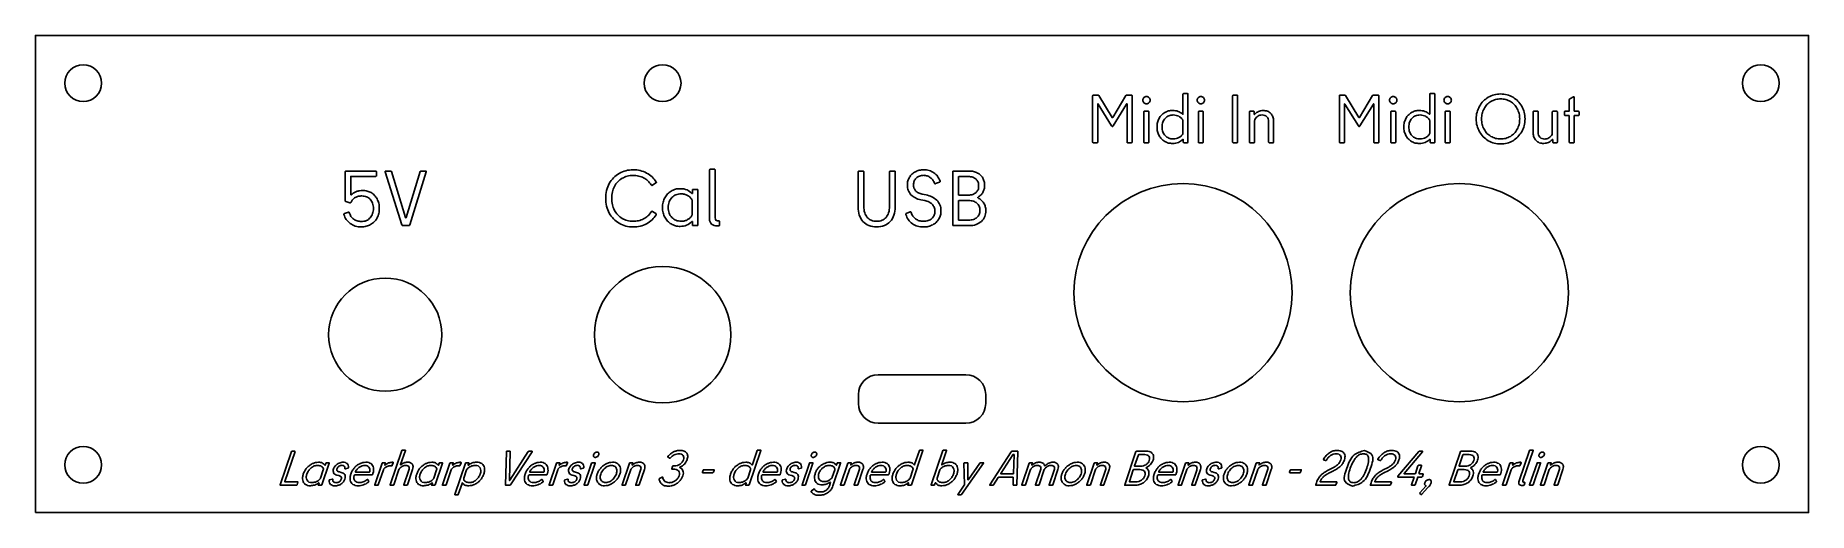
# Model space of a CAD drawing. Extents: x 194 to 324, y 321 to 356.
import ezdxf

# ---------------------------------------------------------------- set-up
doc = ezdxf.new("R2010")
doc.units = 0
doc.header["$MEASUREMENT"] = 0
doc.layers.add('Engravings', color=7, linetype='Continuous', lineweight=0)
doc.layers.add('Outlines', color=7, linetype='Continuous', lineweight=0)

msp = doc.modelspace()

# ---------------------------------------------------------------- linework, layer by layer
at = {"layer": 'Engravings', "color": 18, "lineweight": 25, "true_color": 0x000000}
for p, q in [((271.9, 351.37), (271.9, 347.97)), ((272.29, 351.42), (271.95, 351.42)), ((273.32, 349.78), (272.36, 351.38)), ((274.33, 351.38), (273.37, 349.78)), ((274.74, 351.42), (274.39, 351.42)), ((274.79, 347.97), (274.79, 351.37)), ((278.52, 351.49), (278.52, 350.04)), ((278.84, 351.54), (278.57, 351.54)), ((278.89, 347.97), (278.89, 351.49)), ((282.16, 351.37), (282.16, 347.97)), ((282.48, 351.42), (282.21, 351.42)), ((282.53, 347.97), (282.53, 351.37)), ((289.99, 351.37), (289.99, 347.97)), ((290.39, 351.42), (290.04, 351.42)), ((291.41, 349.78), (290.45, 351.38)), ((292.42, 351.38), (291.46, 349.78)), ((292.83, 351.42), (292.49, 351.42)), ((292.88, 347.97), (292.88, 351.37)), ((296.62, 351.49), (296.62, 350.04)), ((296.93, 351.54), (296.67, 351.54)), ((296.98, 347.97), (296.98, 351.49)), ((306.84, 351.08), (306.84, 350.26)), ((307.15, 351.29), (306.88, 351.14)), ((307.21, 350.26), (307.21, 351.25)), ((272.27, 347.97), (272.27, 350.75)), ((272.3, 350.76), (273.29, 349.15)), ((273.4, 349.15), (274.38, 350.76)), ((274.42, 350.75), (274.42, 347.97)), ((275.66, 350.19), (275.66, 347.97)), ((275.97, 350.24), (275.71, 350.24)), ((276.02, 347.97), (276.02, 350.19)), ((279.65, 350.19), (279.65, 347.97)), ((279.96, 350.24), (279.7, 350.24)), ((280.01, 347.97), (280.01, 350.19)), ((283.4, 350.19), (283.4, 347.97)), ((283.69, 350.24), (283.45, 350.24)), ((283.74, 350.02), (283.74, 350.19)), ((290.36, 347.97), (290.36, 350.75)), ((290.4, 350.76), (291.38, 349.15)), ((291.49, 349.15), (292.48, 350.76)), ((292.51, 350.75), (292.51, 347.97)), ((293.75, 350.19), (293.75, 347.97)), ((294.07, 350.24), (293.8, 350.24)), ((294.12, 347.97), (294.12, 350.19)), ((297.74, 350.19), (297.74, 347.97)), ((298.06, 350.24), (297.79, 350.24)), ((298.11, 347.97), (298.11, 350.19)), ((304.2, 350.19), (304.2, 348.63)), ((304.52, 350.24), (304.25, 350.24)), ((304.57, 348.69), (304.57, 350.19)), ((305.6, 350.19), (305.6, 348.63)), ((305.92, 350.24), (305.65, 350.24)), ((305.97, 347.97), (305.97, 350.19)), ((306.49, 350.19), (306.49, 349.97)), ((306.82, 350.24), (306.54, 350.24)), ((306.54, 349.92), (306.82, 349.92)), ((306.84, 349.9), (306.84, 347.97)), ((307.21, 347.97), (307.21, 349.9)), ((307.51, 350.24), (307.23, 350.24)), ((307.23, 349.92), (307.51, 349.92)), ((307.56, 349.97), (307.56, 350.19)), ((278.52, 349.51), (278.52, 348.65)), ((283.77, 347.97), (283.77, 349.53)), ((284.8, 349.46), (284.8, 347.97)), ((285.17, 347.97), (285.17, 349.52)), ((296.62, 349.51), (296.62, 348.65)), ((271.95, 347.92), (272.22, 347.92)), ((274.47, 347.92), (274.74, 347.92)), ((275.71, 347.92), (275.97, 347.92)), ((278.54, 348.14), (278.54, 347.97)), ((278.59, 347.92), (278.84, 347.92)), ((279.7, 347.92), (279.96, 347.92)), ((282.21, 347.92), (282.48, 347.92)), ((283.45, 347.92), (283.72, 347.92)), ((284.85, 347.92), (285.12, 347.92)), ((290.04, 347.92), (290.31, 347.92)), ((292.56, 347.92), (292.83, 347.92)), ((293.8, 347.92), (294.07, 347.92)), ((296.64, 348.14), (296.64, 347.97)), ((296.69, 347.92), (296.93, 347.92)), ((297.79, 347.92), (298.06, 347.92)), ((305.63, 348.13), (305.63, 347.97)), ((305.68, 347.92), (305.92, 347.92)), ((306.89, 347.92), (307.16, 347.92)), ((219.34, 345.84), (217.16, 345.84)), ((220.03, 345.8), (220.03, 345.78)), ((220.42, 345.84), (220.08, 345.84)), ((223, 345.84), (222.66, 345.84)), ((243.81, 345.92), (243.81, 342.34)), ((244.17, 345.98), (243.87, 345.98)), ((244.23, 342.4), (244.23, 345.92)), ((255.07, 345.84), (254.76, 345.84)), ((257.37, 345.84), (257.06, 345.84)), ((262.84, 345.84), (261.69, 345.84)), ((217.1, 345.78), (217.1, 343.66)), ((217.51, 344.14), (217.51, 345.42)), ((217.54, 345.45), (219.34, 345.45)), ((219.4, 345.51), (219.4, 345.78)), ((220.03, 345.78), (221.25, 341.89)), ((221.52, 342.43), (220.48, 345.8)), ((222.59, 345.8), (221.56, 342.43)), ((221.83, 341.89), (223.04, 345.78)), ((239.63, 344.81), (239.88, 344.97)), ((254.7, 345.78), (254.7, 343.21)), ((255.13, 343.25), (255.13, 345.78)), ((257, 345.78), (257, 343.25)), ((257.42, 343.21), (257.42, 345.78)), ((260.38, 344.92), (260.68, 345.04)), ((261.64, 345.78), (261.64, 341.9)), ((262.06, 344.11), (262.06, 345.41)), ((262.09, 345.44), (262.78, 345.44)), ((217.15, 343.6), (217.44, 343.52)), ((242.54, 343.65), (242.54, 342.69)), ((242.56, 344.44), (242.56, 344.21)), ((242.9, 344.49), (242.62, 344.49)), ((242.95, 341.9), (242.95, 344.44)), ((259.3, 343.73), (259.6, 343.68)), ((259.69, 344.1), (259.4, 344.16)), ((262.06, 342.28), (262.06, 343.65)), ((262.78, 344.08), (262.09, 344.08)), ((262.09, 343.68), (262.81, 343.68)), ((217, 342.68), (217, 342.65)), ((217.33, 342.82), (217.04, 342.72)), ((217.35, 342.83), (217.33, 342.82)), ((239.88, 342.72), (239.63, 342.88)), ((242.56, 342.12), (242.56, 341.9)), ((244.48, 342.19), (244.4, 342.19)), ((244.54, 341.88), (244.54, 342.13)), ((258.19, 342.67), (258.2, 342.65)), ((258.52, 342.84), (258.23, 342.72)), ((262.81, 342.25), (262.09, 342.25)), ((221.32, 341.84), (221.75, 341.84)), ((242.62, 341.84), (242.9, 341.84)), ((244.38, 341.82), (244.48, 341.82)), ((261.69, 341.84), (262.85, 341.84)), ((213.15, 325.26), (212.33, 322.83)), ((212.67, 323.06), (213.42, 325.26)), ((213.39, 325.29), (213.2, 325.29)), ((221.25, 325.34), (220.4, 322.83)), ((221.16, 324.31), (221.51, 325.34)), ((221.49, 325.38), (221.3, 325.38)), ((228.92, 325.25), (228.85, 322.82)), ((228.92, 325.27), (228.92, 325.25)), ((229.17, 325.29), (228.96, 325.29)), ((229.14, 323.16), (229.2, 325.26)), ((230.52, 325.26), (229.16, 323.16)), ((229.21, 322.82), (230.8, 325.25)), ((230.79, 325.29), (230.57, 325.29)), ((246.71, 322.83), (247.56, 325.34)), ((247.3, 325.34), (246.95, 324.31)), ((247.54, 325.38), (247.35, 325.38)), ((258.61, 322.83), (259.46, 325.34)), ((259.2, 325.34), (258.85, 324.31)), ((259.44, 325.38), (259.25, 325.38)), ((260.92, 325.34), (260.07, 322.83)), ((260.83, 324.31), (261.18, 325.34)), ((261.16, 325.38), (260.97, 325.38)), ((265.92, 325.25), (264.36, 322.83)), ((265.17, 323.66), (266.04, 325.02)), ((266.39, 325.29), (265.98, 325.29)), ((266.06, 325.04), (266.14, 325.04)), ((266.15, 325.02), (266.1, 323.66)), ((266.34, 322.83), (266.42, 325.25)), ((275.07, 325.26), (274.25, 322.83)), ((274.98, 324.21), (275.26, 325.02)), ((275.84, 325.29), (275.12, 325.29)), ((275.28, 325.04), (275.72, 325.04)), ((295.81, 325.27), (294.28, 323.47)), ((294.73, 323.66), (296.08, 325.25)), ((296.07, 325.29), (295.86, 325.29)), ((298.86, 325.26), (298.04, 322.83)), ((298.77, 324.21), (299.05, 325.02)), ((299.62, 325.29), (298.91, 325.29)), ((299.07, 325.04), (299.51, 325.04)), ((303.93, 325.34), (303.17, 323.11)), ((303.44, 323.14), (304.19, 325.34)), ((304.17, 325.38), (303.98, 325.38)), ((215.49, 323.92), (215.28, 323.32)), ((215.38, 322.83), (215.92, 324.41)), ((215.67, 324.41), (215.62, 324.27)), ((215.89, 324.45), (215.72, 324.45)), ((216.79, 323.74), (216.67, 323.77)), ((217.1, 324), (217.11, 324)), ((217.11, 324), (217.29, 324.05)), ((217.33, 324.08), (217.33, 324.09)), ((217.85, 323.78), (217.86, 323.8)), ((218.86, 323.76), (217.87, 323.76)), ((219.8, 324.41), (219.26, 322.83)), ((219.52, 322.83), (219.9, 323.93)), ((220.02, 324.45), (219.85, 324.45)), ((220, 324.28), (220.04, 324.41)), ((220.55, 324.26), (220.62, 324.45)), ((220.66, 322.83), (221.04, 323.94)), ((221.76, 323.9), (221.4, 322.83)), ((221.66, 322.83), (222.04, 323.94)), ((223.8, 323.92), (223.59, 323.32)), ((223.69, 322.83), (224.23, 324.41)), ((223.98, 324.41), (223.93, 324.27)), ((224.2, 324.45), (224.03, 324.45)), ((224.77, 324.41), (224.23, 322.83)), ((224.49, 322.83), (224.87, 323.93)), ((224.99, 324.45), (224.82, 324.45)), ((224.97, 324.28), (225.02, 324.41)), ((225.91, 324.41), (225.13, 322.12)), ((225.52, 324.26), (225.59, 324.45)), ((225.8, 323.31), (226, 323.93)), ((226.13, 324.45), (225.96, 324.45)), ((226.11, 324.29), (226.15, 324.41)), ((230.63, 323.78), (230.64, 323.8)), ((231.64, 323.76), (230.66, 323.76)), ((232.58, 324.41), (232.04, 322.83)), ((232.31, 322.83), (232.68, 323.93)), ((232.8, 324.45), (232.63, 324.45)), ((232.78, 324.28), (232.83, 324.41)), ((233.33, 324.26), (233.4, 324.45)), ((234.05, 323.74), (233.92, 323.77)), ((234.35, 324), (234.37, 324)), ((234.37, 324), (234.55, 324.05)), ((234.59, 324.08), (234.59, 324.09)), ((235.16, 324.41), (234.62, 322.83)), ((234.88, 322.83), (235.42, 324.41)), ((235.4, 324.45), (235.21, 324.45)), ((237.94, 324.41), (237.4, 322.83)), ((237.66, 322.83), (238.04, 323.94)), ((238.16, 324.45), (237.98, 324.45)), ((238.14, 324.3), (238.18, 324.41)), ((238.76, 323.9), (238.4, 322.83)), ((238.66, 322.83), (239.04, 323.94)), ((240.75, 324.87), (240.88, 324.77)), ((241.09, 324.18), (241.04, 324.01)), ((241.06, 323.97), (241.16, 323.97)), ((241.24, 324.22), (241.14, 324.22)), ((243.34, 323.9), (243.29, 323.75)), ((243.32, 323.71), (244.04, 323.71)), ((244.12, 323.93), (243.39, 323.93)), ((244.09, 323.75), (244.14, 323.9)), ((246.82, 323.93), (246.61, 323.31)), ((247.73, 323.78), (247.74, 323.8)), ((248.74, 323.76), (247.76, 323.76)), ((250.02, 323.74), (249.89, 323.77)), ((250.32, 324), (250.34, 324)), ((250.34, 324), (250.52, 324.05)), ((250.56, 324.08), (250.56, 324.09)), ((251.13, 324.41), (250.59, 322.83)), ((250.85, 322.83), (251.39, 324.41)), ((251.36, 324.45), (251.17, 324.45)), ((253, 323.93), (252.81, 323.38)), ((252.85, 322.74), (253.42, 324.41)), ((253.17, 324.41), (253.13, 324.3)), ((253.4, 324.45), (253.22, 324.45)), ((253.96, 324.41), (253.42, 322.83)), ((253.68, 322.83), (254.06, 323.94)), ((254.18, 324.45), (254.01, 324.45)), ((254.16, 324.3), (254.2, 324.41)), ((254.78, 323.9), (254.42, 322.83)), ((254.68, 322.83), (255.06, 323.94)), ((255.69, 323.78), (255.7, 323.8)), ((256.7, 323.76), (255.72, 323.76)), ((258.72, 323.93), (258.51, 323.31)), ((260.49, 323.31), (260.7, 323.93)), ((262.29, 322.12), (263.9, 324.41)), ((262.46, 324.42), (262.46, 324.41)), ((262.46, 324.41), (262.51, 322.86)), ((262.71, 324.45), (262.51, 324.45)), ((262.75, 323.21), (262.74, 324.42)), ((263.63, 324.42), (262.8, 323.21)), ((263.88, 324.45), (263.68, 324.45)), ((267.25, 324.41), (266.71, 322.83)), ((266.97, 322.83), (267.35, 323.94)), ((267.47, 324.45), (267.3, 324.45)), ((267.45, 324.3), (267.49, 324.41)), ((268.08, 323.9), (267.71, 322.83)), ((267.97, 322.83), (268.35, 323.94)), ((269.08, 323.9), (268.71, 322.83)), ((268.97, 322.83), (269.35, 323.94)), ((272.01, 324.41), (271.47, 322.83)), ((271.73, 322.83), (272.11, 323.94)), ((272.23, 324.45), (272.06, 324.45)), ((272.21, 324.3), (272.25, 324.41)), ((272.83, 323.9), (272.47, 322.83)), ((272.73, 322.83), (273.11, 323.94)), ((274.59, 323.06), (274.88, 323.92)), ((274.91, 323.94), (275.36, 323.94)), ((275.43, 324.19), (274.99, 324.19)), ((276.75, 323.78), (276.76, 323.8)), ((277.76, 323.76), (276.77, 323.76)), ((278.7, 324.41), (278.16, 322.83)), ((278.42, 322.83), (278.8, 323.94)), ((278.92, 324.45), (278.75, 324.45)), ((278.9, 324.3), (278.94, 324.41)), ((279.53, 323.9), (279.16, 322.83)), ((279.42, 322.83), (279.8, 323.94)), ((280.82, 323.74), (280.69, 323.77)), ((281.12, 324), (281.14, 324)), ((281.14, 324), (281.32, 324.05)), ((281.36, 324.08), (281.36, 324.09)), ((283.9, 324.41), (283.36, 322.83)), ((283.62, 322.83), (284, 323.94)), ((284.12, 324.45), (283.95, 324.45)), ((284.1, 324.3), (284.14, 324.41)), ((284.73, 323.9), (284.36, 322.83)), ((284.62, 322.83), (285, 323.94)), ((286.39, 323.9), (286.34, 323.75)), ((286.37, 323.71), (287.09, 323.71)), ((287.17, 323.93), (286.44, 323.93)), ((287.14, 323.75), (287.19, 323.9)), ((288.83, 324.66), (288.98, 324.6)), ((289.51, 324.07), (289.21, 323.93)), ((289.26, 323.71), (289.56, 323.86)), ((292.83, 324.66), (292.98, 324.6)), ((293.51, 324.07), (293.21, 323.93)), ((293.26, 323.71), (293.56, 323.86)), ((295.75, 324.22), (295.56, 323.66)), ((295.99, 324.26), (295.8, 324.26)), ((295.82, 323.66), (296.02, 324.22)), ((298.38, 323.06), (298.67, 323.92)), ((298.7, 323.94), (299.15, 323.94)), ((299.22, 324.19), (298.78, 324.19)), ((300.54, 323.78), (300.54, 323.8)), ((301.55, 323.76), (300.56, 323.76)), ((302.49, 324.41), (301.95, 322.83)), ((302.21, 322.83), (302.59, 323.93)), ((302.71, 324.45), (302.54, 324.45)), ((302.69, 324.28), (302.73, 324.41)), ((303.24, 324.26), (303.31, 324.45)), ((304.48, 324.41), (303.94, 322.83)), ((304.2, 322.83), (304.74, 324.41)), ((304.71, 324.45), (304.52, 324.45)), ((305.28, 324.41), (304.74, 322.83)), ((305, 322.83), (305.38, 323.94)), ((305.5, 324.45), (305.33, 324.45)), ((305.48, 324.3), (305.52, 324.41)), ((306.1, 323.9), (305.74, 322.83)), ((306, 322.83), (306.38, 323.94)), ((212.35, 322.79), (213.52, 322.79)), ((213.61, 323.05), (212.68, 323.05)), ((213.57, 322.83), (213.63, 323.01)), ((215.18, 322.97), (215.13, 322.83)), ((215.15, 322.79), (215.33, 322.79)), ((215.92, 323.16), (215.92, 323.15)), ((216.14, 323.25), (215.95, 323.19)), ((216.16, 323.25), (216.14, 323.25)), ((216.48, 323.54), (216.62, 323.51)), ((217.8, 323.55), (219.06, 323.55)), ((218.82, 323.08), (218.75, 323.21)), ((219.29, 322.79), (219.48, 322.79)), ((220.42, 322.79), (220.61, 322.79)), ((221.42, 322.79), (221.61, 322.79)), ((223.49, 322.97), (223.44, 322.83)), ((223.46, 322.79), (223.64, 322.79)), ((224.26, 322.79), (224.45, 322.79)), ((225.39, 322.12), (225.67, 322.93)), ((228.89, 322.79), (229.16, 322.79)), ((230.58, 323.55), (231.84, 323.55)), ((231.6, 323.08), (231.53, 323.21)), ((232.07, 322.79), (232.26, 322.79)), ((233.18, 323.16), (233.17, 323.15)), ((233.4, 323.25), (233.21, 323.19)), ((233.42, 323.25), (233.4, 323.25)), ((233.74, 323.54), (233.87, 323.51)), ((234.64, 322.79), (234.83, 322.79)), ((237.42, 322.79), (237.61, 322.79)), ((238.42, 322.79), (238.61, 322.79)), ((240.34, 323.39), (240.15, 323.3)), ((246.5, 322.95), (246.46, 322.83)), ((246.48, 322.79), (246.66, 322.79)), ((247.68, 323.55), (248.94, 323.55)), ((248.71, 323.08), (248.63, 323.21)), ((249.14, 323.16), (249.14, 323.15)), ((249.37, 323.25), (249.18, 323.19)), ((249.39, 323.25), (249.37, 323.25)), ((249.71, 323.54), (249.84, 323.51)), ((250.61, 322.79), (250.8, 322.79)), ((251.45, 322.51), (251.28, 322.38)), ((252.68, 323.01), (252.6, 322.76)), ((253.44, 322.79), (253.63, 322.79)), ((254.44, 322.79), (254.63, 322.79)), ((255.64, 323.55), (256.9, 323.55)), ((256.66, 323.08), (256.59, 323.21)), ((258.4, 322.95), (258.36, 322.83)), ((258.39, 322.79), (258.56, 322.79)), ((260.09, 322.79), (260.26, 322.79)), ((260.31, 322.83), (260.35, 322.95)), ((262.48, 322.79), (262.03, 322.13)), ((264.38, 322.79), (264.58, 322.79)), ((264.64, 322.82), (264.97, 323.36)), ((265.02, 323.38), (266.05, 323.38)), ((266.07, 323.64), (265.17, 323.64)), ((266.08, 323.36), (266.06, 322.82)), ((266.09, 322.79), (266.29, 322.79)), ((266.33, 322.82), (266.34, 322.83)), ((266.74, 322.79), (266.93, 322.79)), ((267.74, 322.79), (267.93, 322.79)), ((268.74, 322.79), (268.93, 322.79)), ((271.49, 322.79), (271.68, 322.79)), ((272.49, 322.79), (272.68, 322.79)), ((274.27, 322.79), (274.99, 322.79)), ((275.05, 323.05), (274.6, 323.05)), ((276.7, 323.55), (277.96, 323.55)), ((277.72, 323.08), (277.65, 323.21)), ((278.19, 322.79), (278.38, 322.79)), ((279.19, 322.79), (279.38, 322.79)), ((279.94, 323.16), (279.94, 323.15)), ((280.17, 323.25), (279.98, 323.19)), ((280.19, 323.25), (280.17, 323.25)), ((280.51, 323.54), (280.64, 323.51)), ((283.39, 322.79), (283.58, 322.79)), ((284.39, 322.79), (284.58, 322.79)), ((288.31, 322.98), (288.26, 322.83)), ((288.28, 322.79), (289.69, 322.79)), ((289.78, 323.04), (288.61, 323.04)), ((289.74, 322.83), (289.8, 323)), ((292.31, 322.98), (292.26, 322.83)), ((292.28, 322.79), (293.69, 322.79)), ((293.78, 323.04), (292.61, 323.04)), ((293.74, 322.83), (293.8, 323)), ((294.31, 323.4), (295.46, 323.4)), ((295.54, 323.64), (294.74, 323.64)), ((295.47, 323.38), (295.28, 322.83)), ((295.3, 322.79), (295.49, 322.79)), ((295.54, 322.83), (295.73, 323.38)), ((295.75, 323.4), (296.03, 323.4)), ((296.11, 323.64), (295.84, 323.64)), ((296.33, 322.72), (295.89, 322.25)), ((296.04, 322.13), (296.46, 322.6)), ((296.08, 323.43), (296.13, 323.61)), ((298.06, 322.79), (298.78, 322.79)), ((298.84, 323.05), (298.39, 323.05)), ((300.49, 323.55), (301.75, 323.55)), ((301.51, 323.08), (301.44, 323.21)), ((301.98, 322.79), (302.16, 322.79)), ((303.41, 322.78), (303.48, 322.78)), ((303.56, 323.01), (303.51, 323.01)), ((303.53, 322.81), (303.58, 322.97)), ((303.96, 322.79), (304.15, 322.79)), ((304.76, 322.79), (304.95, 322.79)), ((305.76, 322.79), (305.95, 322.79)), ((225.15, 322.09), (225.34, 322.09)), ((262.04, 322.09), (262.24, 322.09)), ((295.89, 322.2), (295.98, 322.12))]:
    msp.add_line(p, q, dxfattribs=at)
for points in [[(215.6, 324.26), (215.6, 324.26), (215.61, 324.26)], [(215.61, 324.26), (215.62, 324.26), (215.62, 324.27)], [(223.91, 324.26), (223.91, 324.26), (223.92, 324.26)], [(223.92, 324.26), (223.93, 324.26), (223.93, 324.27)], [(215.18, 322.98), (215.17, 322.98), (215.16, 322.98)], [(215.18, 322.97), (215.18, 322.98), (215.18, 322.98)], [(223.49, 322.98), (223.48, 322.98), (223.47, 322.98)], [(223.49, 322.97), (223.49, 322.98), (223.49, 322.98)], [(240.12, 323.25), (240.12, 323.26), (240.12, 323.27)], [(240.34, 323.39), (240.35, 323.39), (240.36, 323.39)]]:
    msp.add_lwpolyline(points, dxfattribs=at)
for points in [[(271.9, 351.37), (271.9, 351.38), (271.9, 351.4), (271.91, 351.4), (271.92, 351.41), (271.93, 351.41), (271.95, 351.42)], [(272.29, 351.42), (272.31, 351.41), (272.32, 351.41), (272.33, 351.41), (272.34, 351.4), (272.35, 351.39), (272.36, 351.38)], [(274.33, 351.38), (274.34, 351.39), (274.35, 351.4), (274.36, 351.41), (274.37, 351.41), (274.38, 351.41), (274.39, 351.42)], [(274.74, 351.42), (274.75, 351.41), (274.77, 351.41), (274.78, 351.4), (274.79, 351.4), (274.79, 351.38), (274.79, 351.37)], [(275.57, 351.05), (275.58, 351.09), (275.58, 351.12), (275.6, 351.15), (275.61, 351.19), (275.63, 351.21), (275.66, 351.24)], [(275.66, 350.86), (275.63, 350.89), (275.61, 350.92), (275.6, 350.95), (275.58, 350.98), (275.58, 351.02), (275.57, 351.05)], [(275.66, 351.24), (275.69, 351.26), (275.71, 351.29), (275.75, 351.3), (275.78, 351.31), (275.81, 351.32), (275.85, 351.32)], [(275.85, 351.32), (275.88, 351.32), (275.92, 351.31), (275.95, 351.3), (275.98, 351.29), (276.01, 351.26), (276.03, 351.24)], [(276.03, 351.24), (276.06, 351.21), (276.08, 351.19), (276.09, 351.15), (276.11, 351.12), (276.11, 351.09), (276.11, 351.05)], [(276.11, 351.05), (276.11, 351.02), (276.11, 350.98), (276.09, 350.95), (276.08, 350.92), (276.06, 350.89), (276.03, 350.86)], [(278.52, 351.49), (278.53, 351.5), (278.53, 351.52), (278.54, 351.52), (278.55, 351.53), (278.56, 351.53), (278.57, 351.54)], [(278.84, 351.54), (278.85, 351.53), (278.87, 351.53), (278.88, 351.52), (278.89, 351.52), (278.89, 351.5), (278.89, 351.49)], [(279.56, 351.05), (279.57, 351.09), (279.57, 351.12), (279.59, 351.15), (279.6, 351.19), (279.62, 351.21), (279.65, 351.24)], [(279.65, 350.86), (279.62, 350.89), (279.6, 350.92), (279.59, 350.95), (279.57, 350.98), (279.57, 351.02), (279.56, 351.05)], [(279.65, 351.24), (279.68, 351.26), (279.7, 351.29), (279.74, 351.3), (279.77, 351.31), (279.8, 351.32), (279.84, 351.32)], [(279.84, 351.32), (279.87, 351.32), (279.91, 351.31), (279.94, 351.3), (279.97, 351.29), (280, 351.26), (280.02, 351.24)], [(280.02, 351.24), (280.05, 351.21), (280.07, 351.19), (280.08, 351.15), (280.1, 351.12), (280.1, 351.09), (280.1, 351.05)], [(280.1, 351.05), (280.1, 351.02), (280.1, 350.98), (280.08, 350.95), (280.07, 350.92), (280.05, 350.89), (280.02, 350.86)], [(282.16, 351.37), (282.17, 351.38), (282.17, 351.4), (282.18, 351.4), (282.19, 351.41), (282.2, 351.41), (282.21, 351.42)], [(282.48, 351.42), (282.5, 351.41), (282.51, 351.41), (282.52, 351.4), (282.53, 351.4), (282.53, 351.38), (282.53, 351.37)], [(289.99, 351.37), (290, 351.38), (290, 351.4), (290.01, 351.4), (290.01, 351.41), (290.03, 351.41), (290.04, 351.42)], [(290.39, 351.42), (290.4, 351.41), (290.41, 351.41), (290.42, 351.41), (290.44, 351.4), (290.44, 351.39), (290.45, 351.38)], [(292.42, 351.38), (292.43, 351.39), (292.44, 351.4), (292.45, 351.41), (292.46, 351.41), (292.48, 351.41), (292.49, 351.42)], [(292.83, 351.42), (292.85, 351.41), (292.86, 351.41), (292.87, 351.4), (292.88, 351.4), (292.88, 351.38), (292.88, 351.37)], [(293.67, 351.05), (293.67, 351.09), (293.68, 351.12), (293.69, 351.15), (293.7, 351.19), (293.73, 351.21), (293.75, 351.24)], [(293.75, 350.86), (293.73, 350.89), (293.7, 350.92), (293.69, 350.95), (293.68, 350.98), (293.67, 351.02), (293.67, 351.05)], [(293.75, 351.24), (293.78, 351.26), (293.81, 351.29), (293.84, 351.3), (293.87, 351.31), (293.91, 351.32), (293.94, 351.32)], [(293.94, 351.32), (293.98, 351.32), (294.01, 351.31), (294.04, 351.3), (294.07, 351.29), (294.1, 351.26), (294.13, 351.24)], [(294.13, 351.24), (294.15, 351.21), (294.17, 351.19), (294.19, 351.15), (294.2, 351.12), (294.2, 351.09), (294.21, 351.05)], [(294.21, 351.05), (294.2, 351.02), (294.2, 350.98), (294.19, 350.95), (294.17, 350.92), (294.15, 350.89), (294.13, 350.86)], [(296.62, 351.49), (296.62, 351.5), (296.62, 351.52), (296.63, 351.52), (296.64, 351.53), (296.65, 351.53), (296.67, 351.54)], [(296.93, 351.54), (296.95, 351.53), (296.96, 351.53), (296.97, 351.52), (296.98, 351.52), (296.98, 351.5), (296.98, 351.49)], [(297.66, 351.05), (297.66, 351.09), (297.67, 351.12), (297.68, 351.15), (297.69, 351.19), (297.72, 351.21), (297.74, 351.24)], [(297.74, 350.86), (297.72, 350.89), (297.69, 350.92), (297.68, 350.95), (297.67, 350.98), (297.66, 351.02), (297.66, 351.05)], [(297.74, 351.24), (297.77, 351.26), (297.8, 351.29), (297.83, 351.3), (297.86, 351.31), (297.9, 351.32), (297.93, 351.32)], [(297.93, 351.32), (297.97, 351.32), (298, 351.31), (298.03, 351.3), (298.06, 351.29), (298.09, 351.26), (298.12, 351.24)], [(298.12, 351.24), (298.14, 351.21), (298.16, 351.19), (298.18, 351.15), (298.19, 351.12), (298.19, 351.09), (298.2, 351.05)], [(298.2, 351.05), (298.19, 351.02), (298.19, 350.98), (298.18, 350.95), (298.16, 350.92), (298.14, 350.89), (298.12, 350.86)], [(300.26, 350.6), (300.35, 350.73), (300.43, 350.87), (300.54, 350.98), (300.65, 351.09), (300.78, 351.17), (300.91, 351.26)], [(300.91, 351.26), (301.05, 351.33), (301.19, 351.4), (301.34, 351.44), (301.49, 351.48), (301.65, 351.49), (301.81, 351.5)], [(301.81, 351.14), (301.69, 351.13), (301.56, 351.12), (301.44, 351.09), (301.32, 351.06), (301.21, 351), (301.1, 350.95)], [(301.81, 351.5), (301.97, 351.49), (302.13, 351.48), (302.28, 351.44), (302.43, 351.4), (302.57, 351.33), (302.72, 351.26)], [(302.53, 350.95), (302.42, 351), (302.31, 351.06), (302.19, 351.09), (302.07, 351.12), (301.94, 351.13), (301.81, 351.14)], [(302.72, 351.26), (302.85, 351.17), (302.98, 351.09), (303.08, 350.98), (303.19, 350.87), (303.28, 350.73), (303.37, 350.6)], [(306.84, 351.08), (306.84, 351.09), (306.85, 351.11), (306.85, 351.12), (306.86, 351.13), (306.87, 351.13), (306.88, 351.14)], [(307.15, 351.29), (307.15, 351.29), (307.16, 351.29), (307.16, 351.29), (307.16, 351.29), (307.17, 351.29), (307.17, 351.29)], [(307.17, 351.29), (307.18, 351.29), (307.19, 351.29), (307.2, 351.28), (307.21, 351.27), (307.21, 351.26), (307.21, 351.25)], [(272.28, 350.78), (272.28, 350.77), (272.27, 350.77), (272.27, 350.77), (272.27, 350.76), (272.27, 350.75), (272.27, 350.75)], [(272.3, 350.76), (272.3, 350.76), (272.3, 350.77), (272.29, 350.77), (272.29, 350.78), (272.29, 350.78), (272.28, 350.78)], [(273.32, 349.78), (273.32, 349.77), (273.33, 349.77), (273.33, 349.76), (273.34, 349.76), (273.34, 349.76), (273.34, 349.76)], [(273.34, 349.76), (273.35, 349.76), (273.35, 349.76), (273.36, 349.76), (273.36, 349.77), (273.37, 349.77), (273.37, 349.78)], [(274.41, 350.78), (274.4, 350.78), (274.4, 350.78), (274.4, 350.77), (274.39, 350.77), (274.39, 350.76), (274.38, 350.76)], [(274.42, 350.75), (274.42, 350.75), (274.42, 350.76), (274.42, 350.77), (274.41, 350.77), (274.41, 350.77), (274.41, 350.78)], [(275.85, 350.78), (275.81, 350.78), (275.78, 350.78), (275.75, 350.8), (275.71, 350.81), (275.69, 350.83), (275.66, 350.86)], [(275.66, 350.19), (275.66, 350.2), (275.66, 350.22), (275.67, 350.22), (275.68, 350.23), (275.69, 350.23), (275.71, 350.24)], [(276.03, 350.86), (276.01, 350.83), (275.98, 350.81), (275.95, 350.8), (275.92, 350.78), (275.88, 350.78), (275.85, 350.78)], [(275.97, 350.24), (275.99, 350.23), (276, 350.23), (276.01, 350.22), (276.02, 350.22), (276.02, 350.2), (276.02, 350.19)], [(276.62, 349.08), (276.62, 349.19), (276.63, 349.3), (276.66, 349.41), (276.68, 349.51), (276.73, 349.61), (276.77, 349.71)], [(276.77, 349.71), (276.82, 349.79), (276.88, 349.88), (276.95, 349.95), (277.01, 350.02), (277.1, 350.08), (277.18, 350.13)], [(277.22, 349.71), (277.15, 349.62), (277.08, 349.53), (277.05, 349.43), (277, 349.32), (277, 349.2), (276.99, 349.08)], [(277.18, 350.13), (277.27, 350.18), (277.36, 350.22), (277.45, 350.25), (277.55, 350.27), (277.66, 350.28), (277.76, 350.29)], [(277.81, 349.96), (277.7, 349.95), (277.58, 349.94), (277.48, 349.9), (277.38, 349.85), (277.3, 349.78), (277.22, 349.71)], [(277.76, 350.29), (277.9, 350.28), (278.04, 350.27), (278.16, 350.22), (278.28, 350.18), (278.38, 350.1), (278.48, 350.02)], [(278.22, 349.86), (278.16, 349.89), (278.1, 349.91), (278.03, 349.93), (277.96, 349.95), (277.89, 349.95), (277.81, 349.96)], [(278.5, 349.59), (278.47, 349.64), (278.43, 349.69), (278.38, 349.74), (278.34, 349.78), (278.28, 349.82), (278.22, 349.86)], [(278.48, 350.02), (278.49, 350.01), (278.49, 350.01), (278.5, 350.01), (278.5, 350.01), (278.51, 350.01), (278.51, 350.01)], [(278.51, 350.01), (278.52, 350.01), (278.52, 350.01), (278.52, 350.02), (278.52, 350.02), (278.52, 350.03), (278.52, 350.04)], [(279.84, 350.78), (279.8, 350.78), (279.77, 350.78), (279.74, 350.8), (279.7, 350.81), (279.68, 350.83), (279.65, 350.86)], [(279.65, 350.19), (279.65, 350.2), (279.65, 350.22), (279.66, 350.22), (279.67, 350.23), (279.68, 350.23), (279.7, 350.24)], [(280.02, 350.86), (280, 350.83), (279.97, 350.81), (279.94, 350.8), (279.91, 350.78), (279.87, 350.78), (279.84, 350.78)], [(279.96, 350.24), (279.98, 350.23), (279.99, 350.23), (280, 350.22), (280.01, 350.22), (280.01, 350.2), (280.01, 350.19)], [(283.4, 350.19), (283.41, 350.2), (283.41, 350.22), (283.42, 350.22), (283.43, 350.23), (283.44, 350.23), (283.45, 350.24)], [(283.69, 350.24), (283.71, 350.23), (283.72, 350.23), (283.73, 350.22), (283.74, 350.22), (283.74, 350.2), (283.74, 350.19)], [(283.74, 350.02), (283.74, 350.01), (283.74, 350.01), (283.75, 350), (283.75, 350), (283.75, 350), (283.76, 350)], [(283.76, 350), (283.76, 350), (283.77, 350), (283.77, 350), (283.78, 350), (283.78, 350.01), (283.78, 350.01)], [(283.78, 350.01), (283.82, 350.05), (283.87, 350.09), (283.91, 350.13), (283.95, 350.16), (284, 350.19), (284.05, 350.22)], [(284.02, 349.88), (283.98, 349.84), (283.93, 349.81), (283.9, 349.77), (283.86, 349.73), (283.83, 349.68), (283.79, 349.63)], [(284.32, 349.96), (284.27, 349.96), (284.21, 349.95), (284.16, 349.94), (284.11, 349.93), (284.07, 349.9), (284.02, 349.88)], [(284.05, 350.22), (284.1, 350.24), (284.15, 350.26), (284.21, 350.27), (284.27, 350.28), (284.33, 350.28), (284.39, 350.29)], [(284.68, 349.83), (284.63, 349.87), (284.58, 349.91), (284.53, 349.93), (284.46, 349.95), (284.39, 349.96), (284.32, 349.96)], [(284.39, 350.29), (284.5, 350.28), (284.62, 350.27), (284.72, 350.23), (284.81, 350.2), (284.89, 350.13), (284.96, 350.07)], [(284.8, 349.46), (284.8, 349.54), (284.8, 349.61), (284.77, 349.68), (284.75, 349.73), (284.72, 349.78), (284.68, 349.83)], [(284.96, 350.07), (285.02, 349.99), (285.08, 349.91), (285.12, 349.83), (285.15, 349.73), (285.16, 349.63), (285.17, 349.52)], [(290.38, 350.78), (290.37, 350.77), (290.37, 350.77), (290.37, 350.77), (290.36, 350.76), (290.36, 350.75), (290.36, 350.75)], [(290.4, 350.76), (290.4, 350.76), (290.39, 350.77), (290.39, 350.77), (290.38, 350.78), (290.38, 350.78), (290.38, 350.78)], [(291.41, 349.78), (291.42, 349.77), (291.42, 349.77), (291.43, 349.76), (291.43, 349.76), (291.43, 349.76), (291.44, 349.76)], [(291.44, 349.76), (291.44, 349.76), (291.45, 349.76), (291.45, 349.76), (291.46, 349.77), (291.46, 349.77), (291.46, 349.78)], [(292.5, 350.78), (292.5, 350.78), (292.49, 350.78), (292.49, 350.77), (292.48, 350.77), (292.48, 350.76), (292.48, 350.76)], [(292.51, 350.75), (292.51, 350.75), (292.51, 350.76), (292.51, 350.77), (292.51, 350.77), (292.5, 350.77), (292.5, 350.78)], [(293.94, 350.78), (293.91, 350.78), (293.87, 350.78), (293.84, 350.8), (293.81, 350.81), (293.78, 350.83), (293.75, 350.86)], [(293.75, 350.19), (293.76, 350.2), (293.76, 350.22), (293.77, 350.22), (293.77, 350.23), (293.79, 350.23), (293.8, 350.24)], [(294.13, 350.86), (294.1, 350.83), (294.07, 350.81), (294.04, 350.8), (294.01, 350.78), (293.98, 350.78), (293.94, 350.78)], [(294.07, 350.24), (294.08, 350.23), (294.1, 350.23), (294.11, 350.22), (294.11, 350.22), (294.12, 350.2), (294.12, 350.19)], [(294.71, 349.08), (294.72, 349.19), (294.72, 349.3), (294.75, 349.41), (294.78, 349.51), (294.82, 349.61), (294.86, 349.71)], [(294.86, 349.71), (294.92, 349.79), (294.97, 349.88), (295.04, 349.95), (295.11, 350.02), (295.19, 350.08), (295.27, 350.13)], [(295.31, 349.71), (295.24, 349.62), (295.18, 349.53), (295.14, 349.43), (295.1, 349.32), (295.09, 349.2), (295.08, 349.08)], [(295.27, 350.13), (295.36, 350.18), (295.45, 350.22), (295.55, 350.25), (295.65, 350.27), (295.75, 350.28), (295.85, 350.29)], [(295.91, 349.96), (295.79, 349.95), (295.68, 349.94), (295.57, 349.9), (295.48, 349.85), (295.39, 349.78), (295.31, 349.71)], [(295.85, 350.29), (295.99, 350.28), (296.13, 350.27), (296.26, 350.22), (296.37, 350.18), (296.47, 350.1), (296.57, 350.02)], [(296.32, 349.86), (296.26, 349.89), (296.19, 349.91), (296.13, 349.93), (296.06, 349.95), (295.98, 349.95), (295.91, 349.96)], [(296.6, 349.59), (296.56, 349.64), (296.52, 349.69), (296.48, 349.74), (296.43, 349.78), (296.37, 349.82), (296.32, 349.86)], [(296.57, 350.02), (296.58, 350.01), (296.58, 350.01), (296.59, 350.01), (296.6, 350.01), (296.6, 350.01), (296.61, 350.01)], [(296.61, 350.01), (296.61, 350.01), (296.61, 350.01), (296.62, 350.02), (296.62, 350.02), (296.62, 350.03), (296.62, 350.04)], [(297.93, 350.78), (297.9, 350.78), (297.86, 350.78), (297.83, 350.8), (297.8, 350.81), (297.77, 350.83), (297.74, 350.86)], [(297.74, 350.19), (297.75, 350.2), (297.75, 350.22), (297.76, 350.22), (297.76, 350.23), (297.78, 350.23), (297.79, 350.24)], [(298.12, 350.86), (298.09, 350.83), (298.06, 350.81), (298.03, 350.8), (298, 350.78), (297.97, 350.78), (297.93, 350.78)], [(298.06, 350.24), (298.07, 350.23), (298.09, 350.23), (298.1, 350.22), (298.1, 350.22), (298.11, 350.2), (298.11, 350.19)], [(300.02, 349.67), (300.03, 349.83), (300.04, 350), (300.08, 350.16), (300.12, 350.31), (300.19, 350.46), (300.26, 350.6)], [(300.6, 350.42), (300.54, 350.3), (300.49, 350.18), (300.46, 350.06), (300.43, 349.93), (300.42, 349.8), (300.41, 349.67)], [(301.1, 350.95), (301, 350.88), (300.9, 350.81), (300.81, 350.72), (300.73, 350.63), (300.66, 350.52), (300.6, 350.42)], [(303.03, 350.42), (302.96, 350.52), (302.9, 350.63), (302.81, 350.72), (302.73, 350.81), (302.63, 350.88), (302.53, 350.95)], [(303.21, 349.67), (303.21, 349.8), (303.2, 349.93), (303.17, 350.06), (303.14, 350.18), (303.08, 350.3), (303.03, 350.42)], [(303.37, 350.6), (303.43, 350.46), (303.5, 350.31), (303.54, 350.16), (303.58, 350), (303.59, 349.83), (303.6, 349.67)], [(304.2, 350.19), (304.21, 350.2), (304.21, 350.22), (304.22, 350.22), (304.22, 350.23), (304.24, 350.23), (304.25, 350.24)], [(304.52, 350.24), (304.53, 350.23), (304.55, 350.23), (304.56, 350.22), (304.56, 350.22), (304.57, 350.2), (304.57, 350.19)], [(305.6, 350.19), (305.61, 350.2), (305.61, 350.22), (305.62, 350.22), (305.62, 350.23), (305.64, 350.23), (305.65, 350.24)], [(305.92, 350.24), (305.93, 350.23), (305.95, 350.23), (305.96, 350.22), (305.96, 350.22), (305.97, 350.2), (305.97, 350.19)], [(306.49, 350.19), (306.5, 350.2), (306.5, 350.22), (306.51, 350.22), (306.51, 350.23), (306.53, 350.23), (306.54, 350.24)], [(306.54, 349.92), (306.53, 349.92), (306.51, 349.93), (306.51, 349.93), (306.5, 349.94), (306.5, 349.96), (306.49, 349.97)], [(306.82, 350.24), (306.83, 350.24), (306.83, 350.24), (306.84, 350.24), (306.84, 350.25), (306.84, 350.25), (306.84, 350.26)], [(306.84, 349.9), (306.84, 349.9), (306.84, 349.91), (306.84, 349.91), (306.83, 349.92), (306.83, 349.92), (306.82, 349.92)], [(307.21, 350.26), (307.21, 350.25), (307.21, 350.25), (307.21, 350.24), (307.22, 350.24), (307.23, 350.24), (307.23, 350.24)], [(307.23, 349.92), (307.23, 349.92), (307.22, 349.92), (307.21, 349.91), (307.21, 349.91), (307.21, 349.9), (307.21, 349.9)], [(307.51, 350.24), (307.52, 350.23), (307.54, 350.23), (307.55, 350.22), (307.55, 350.22), (307.56, 350.2), (307.56, 350.19)], [(307.56, 349.97), (307.56, 349.96), (307.55, 349.94), (307.55, 349.93), (307.54, 349.93), (307.52, 349.92), (307.51, 349.92)], [(273.34, 349.12), (273.33, 349.12), (273.32, 349.12), (273.32, 349.12), (273.31, 349.13), (273.3, 349.14), (273.29, 349.15)], [(273.4, 349.15), (273.39, 349.14), (273.38, 349.13), (273.37, 349.12), (273.36, 349.12), (273.35, 349.12), (273.34, 349.12)], [(276.77, 348.45), (276.73, 348.54), (276.68, 348.64), (276.66, 348.74), (276.63, 348.85), (276.62, 348.96), (276.62, 349.08)], [(277.18, 348.02), (277.1, 348.07), (277.01, 348.13), (276.95, 348.2), (276.88, 348.27), (276.82, 348.36), (276.77, 348.45)], [(276.99, 349.08), (277, 348.95), (277, 348.83), (277.05, 348.72), (277.08, 348.62), (277.15, 348.53), (277.22, 348.44)], [(277.22, 348.44), (277.3, 348.37), (277.38, 348.3), (277.48, 348.26), (277.58, 348.21), (277.7, 348.2), (277.81, 348.2)], [(278.22, 348.3), (278.28, 348.33), (278.34, 348.37), (278.38, 348.41), (278.43, 348.46), (278.47, 348.51), (278.5, 348.57)], [(278.52, 349.51), (278.52, 349.52), (278.52, 349.53), (278.52, 349.55), (278.52, 349.56), (278.51, 349.57), (278.5, 349.59)], [(278.5, 348.57), (278.51, 348.58), (278.52, 348.59), (278.52, 348.61), (278.52, 348.62), (278.52, 348.63), (278.52, 348.65)], [(283.79, 349.63), (283.79, 349.61), (283.78, 349.6), (283.78, 349.58), (283.77, 349.56), (283.77, 349.54), (283.77, 349.53)], [(291.44, 349.12), (291.43, 349.12), (291.42, 349.12), (291.41, 349.12), (291.4, 349.13), (291.39, 349.14), (291.38, 349.15)], [(291.49, 349.15), (291.49, 349.14), (291.48, 349.13), (291.47, 349.12), (291.46, 349.12), (291.45, 349.12), (291.44, 349.12)], [(294.86, 348.45), (294.82, 348.54), (294.78, 348.64), (294.75, 348.74), (294.72, 348.85), (294.72, 348.96), (294.71, 349.08)], [(295.27, 348.02), (295.19, 348.07), (295.11, 348.13), (295.04, 348.2), (294.97, 348.27), (294.92, 348.36), (294.86, 348.45)], [(295.08, 349.08), (295.09, 348.95), (295.1, 348.83), (295.14, 348.72), (295.18, 348.62), (295.24, 348.53), (295.31, 348.44)], [(295.31, 348.44), (295.39, 348.37), (295.48, 348.3), (295.57, 348.26), (295.68, 348.21), (295.79, 348.2), (295.91, 348.2)], [(296.32, 348.3), (296.37, 348.33), (296.43, 348.37), (296.48, 348.41), (296.52, 348.46), (296.56, 348.51), (296.6, 348.57)], [(296.62, 349.51), (296.62, 349.52), (296.62, 349.53), (296.61, 349.55), (296.61, 349.56), (296.6, 349.57), (296.6, 349.59)], [(296.6, 348.57), (296.6, 348.58), (296.61, 348.59), (296.61, 348.61), (296.62, 348.62), (296.62, 348.63), (296.62, 348.65)], [(300.26, 348.73), (300.19, 348.88), (300.12, 349.02), (300.08, 349.17), (300.04, 349.33), (300.03, 349.5), (300.02, 349.67)], [(300.91, 348.07), (300.78, 348.16), (300.65, 348.25), (300.54, 348.36), (300.43, 348.47), (300.35, 348.6), (300.26, 348.73)], [(300.41, 349.67), (300.42, 349.53), (300.43, 349.4), (300.46, 349.27), (300.49, 349.15), (300.54, 349.03), (300.6, 348.91)], [(300.6, 348.91), (300.66, 348.81), (300.73, 348.7), (300.81, 348.61), (300.9, 348.53), (301, 348.46), (301.1, 348.39)], [(302.53, 348.39), (302.63, 348.46), (302.73, 348.53), (302.81, 348.61), (302.9, 348.7), (302.96, 348.81), (303.03, 348.91)], [(303.37, 348.73), (303.28, 348.6), (303.19, 348.47), (303.08, 348.36), (302.98, 348.25), (302.85, 348.16), (302.72, 348.07)], [(303.03, 348.91), (303.08, 349.03), (303.14, 349.15), (303.17, 349.27), (303.2, 349.4), (303.21, 349.53), (303.21, 349.67)], [(303.6, 349.67), (303.59, 349.5), (303.58, 349.33), (303.54, 349.17), (303.5, 349.02), (303.43, 348.88), (303.37, 348.73)], [(304.41, 348.08), (304.35, 348.16), (304.29, 348.24), (304.25, 348.33), (304.22, 348.42), (304.21, 348.53), (304.2, 348.63)], [(304.57, 348.69), (304.57, 348.62), (304.57, 348.54), (304.6, 348.48), (304.62, 348.42), (304.66, 348.37), (304.69, 348.32)], [(305.35, 348.28), (305.4, 348.31), (305.44, 348.34), (305.48, 348.38), (305.52, 348.42), (305.55, 348.47), (305.58, 348.52)], [(305.58, 348.52), (305.59, 348.54), (305.59, 348.55), (305.6, 348.57), (305.6, 348.59), (305.6, 348.61), (305.6, 348.63)], [(271.95, 347.92), (271.93, 347.92), (271.92, 347.92), (271.91, 347.93), (271.9, 347.94), (271.9, 347.95), (271.9, 347.97)], [(272.27, 347.97), (272.27, 347.95), (272.27, 347.94), (272.26, 347.93), (272.25, 347.92), (272.23, 347.92), (272.22, 347.92)], [(274.47, 347.92), (274.45, 347.92), (274.44, 347.92), (274.43, 347.93), (274.42, 347.94), (274.42, 347.95), (274.42, 347.97)], [(274.79, 347.97), (274.79, 347.95), (274.79, 347.94), (274.78, 347.93), (274.77, 347.92), (274.75, 347.92), (274.74, 347.92)], [(275.71, 347.92), (275.69, 347.92), (275.68, 347.92), (275.67, 347.93), (275.66, 347.94), (275.66, 347.95), (275.66, 347.97)], [(276.02, 347.97), (276.02, 347.95), (276.02, 347.94), (276.01, 347.93), (276, 347.92), (275.99, 347.92), (275.97, 347.92)], [(277.76, 347.87), (277.66, 347.87), (277.55, 347.88), (277.45, 347.9), (277.36, 347.93), (277.27, 347.97), (277.18, 348.02)], [(278.5, 348.15), (278.4, 348.07), (278.3, 347.98), (278.19, 347.94), (278.06, 347.88), (277.91, 347.87), (277.76, 347.87)], [(277.81, 348.2), (277.89, 348.2), (277.96, 348.2), (278.03, 348.22), (278.1, 348.24), (278.16, 348.27), (278.22, 348.3)], [(278.53, 348.17), (278.53, 348.17), (278.52, 348.17), (278.52, 348.17), (278.51, 348.16), (278.51, 348.16), (278.5, 348.15)], [(278.54, 348.14), (278.54, 348.15), (278.54, 348.16), (278.54, 348.16), (278.54, 348.16), (278.54, 348.17), (278.53, 348.17)], [(278.59, 347.92), (278.58, 347.92), (278.57, 347.92), (278.56, 347.93), (278.55, 347.94), (278.55, 347.95), (278.54, 347.97)], [(278.89, 347.97), (278.89, 347.95), (278.89, 347.94), (278.88, 347.93), (278.87, 347.92), (278.85, 347.92), (278.84, 347.92)], [(279.7, 347.92), (279.68, 347.92), (279.67, 347.92), (279.66, 347.93), (279.65, 347.94), (279.65, 347.95), (279.65, 347.97)], [(280.01, 347.97), (280.01, 347.95), (280.01, 347.94), (280, 347.93), (279.99, 347.92), (279.98, 347.92), (279.96, 347.92)], [(282.21, 347.92), (282.2, 347.92), (282.19, 347.92), (282.18, 347.93), (282.17, 347.94), (282.17, 347.95), (282.16, 347.97)], [(282.53, 347.97), (282.53, 347.95), (282.53, 347.94), (282.52, 347.93), (282.51, 347.92), (282.5, 347.92), (282.48, 347.92)], [(283.45, 347.92), (283.44, 347.92), (283.43, 347.92), (283.42, 347.93), (283.41, 347.94), (283.41, 347.95), (283.4, 347.97)], [(283.77, 347.97), (283.77, 347.95), (283.77, 347.94), (283.76, 347.93), (283.75, 347.92), (283.73, 347.92), (283.72, 347.92)], [(284.85, 347.92), (284.84, 347.92), (284.83, 347.92), (284.82, 347.93), (284.81, 347.94), (284.81, 347.95), (284.8, 347.97)], [(285.17, 347.97), (285.17, 347.95), (285.17, 347.94), (285.16, 347.93), (285.15, 347.92), (285.13, 347.92), (285.12, 347.92)], [(290.04, 347.92), (290.03, 347.92), (290.01, 347.92), (290.01, 347.93), (290, 347.94), (290, 347.95), (289.99, 347.97)], [(290.36, 347.97), (290.36, 347.95), (290.36, 347.94), (290.35, 347.93), (290.34, 347.92), (290.33, 347.92), (290.31, 347.92)], [(292.56, 347.92), (292.55, 347.92), (292.53, 347.92), (292.53, 347.93), (292.52, 347.94), (292.52, 347.95), (292.51, 347.97)], [(292.88, 347.97), (292.88, 347.95), (292.88, 347.94), (292.87, 347.93), (292.86, 347.92), (292.85, 347.92), (292.83, 347.92)], [(293.8, 347.92), (293.79, 347.92), (293.77, 347.92), (293.77, 347.93), (293.76, 347.94), (293.76, 347.95), (293.75, 347.97)], [(294.12, 347.97), (294.12, 347.95), (294.11, 347.94), (294.11, 347.93), (294.1, 347.92), (294.08, 347.92), (294.07, 347.92)], [(295.85, 347.87), (295.75, 347.87), (295.65, 347.88), (295.55, 347.9), (295.45, 347.93), (295.36, 347.97), (295.27, 348.02)], [(296.59, 348.15), (296.49, 348.07), (296.39, 347.98), (296.28, 347.94), (296.15, 347.88), (296, 347.87), (295.85, 347.87)], [(295.91, 348.2), (295.98, 348.2), (296.06, 348.2), (296.13, 348.22), (296.19, 348.24), (296.26, 348.27), (296.32, 348.3)], [(296.63, 348.17), (296.62, 348.17), (296.62, 348.17), (296.61, 348.17), (296.6, 348.16), (296.6, 348.16), (296.59, 348.15)], [(296.64, 348.14), (296.64, 348.15), (296.64, 348.16), (296.64, 348.16), (296.63, 348.16), (296.63, 348.17), (296.63, 348.17)], [(296.69, 347.92), (296.67, 347.92), (296.66, 347.92), (296.65, 347.93), (296.64, 347.94), (296.64, 347.95), (296.64, 347.97)], [(296.98, 347.97), (296.98, 347.95), (296.98, 347.94), (296.97, 347.93), (296.96, 347.92), (296.95, 347.92), (296.93, 347.92)], [(297.79, 347.92), (297.78, 347.92), (297.76, 347.92), (297.76, 347.93), (297.75, 347.94), (297.75, 347.95), (297.74, 347.97)], [(298.11, 347.97), (298.11, 347.95), (298.1, 347.94), (298.1, 347.93), (298.09, 347.92), (298.07, 347.92), (298.06, 347.92)], [(301.81, 347.83), (301.65, 347.84), (301.49, 347.85), (301.34, 347.89), (301.19, 347.93), (301.05, 348), (300.91, 348.07)], [(301.1, 348.39), (301.21, 348.33), (301.32, 348.28), (301.44, 348.24), (301.56, 348.21), (301.69, 348.2), (301.81, 348.2)], [(301.81, 348.2), (301.94, 348.2), (302.07, 348.21), (302.19, 348.24), (302.31, 348.28), (302.42, 348.33), (302.53, 348.39)], [(302.72, 348.07), (302.57, 348), (302.43, 347.93), (302.28, 347.89), (302.13, 347.85), (301.97, 347.84), (301.81, 347.83)], [(304.98, 347.87), (304.86, 347.87), (304.75, 347.88), (304.65, 347.92), (304.56, 347.96), (304.48, 348.02), (304.41, 348.08)], [(304.69, 348.32), (304.74, 348.28), (304.79, 348.24), (304.85, 348.22), (304.91, 348.2), (304.98, 348.19), (305.05, 348.19)], [(305.58, 348.14), (305.5, 348.06), (305.41, 347.98), (305.31, 347.93), (305.21, 347.89), (305.1, 347.88), (304.98, 347.87)], [(305.05, 348.19), (305.11, 348.19), (305.16, 348.2), (305.21, 348.21), (305.26, 348.23), (305.31, 348.25), (305.35, 348.28)], [(305.62, 348.16), (305.61, 348.16), (305.61, 348.16), (305.6, 348.15), (305.59, 348.15), (305.59, 348.15), (305.58, 348.14)], [(305.63, 348.13), (305.63, 348.14), (305.63, 348.14), (305.63, 348.15), (305.62, 348.15), (305.62, 348.15), (305.62, 348.16)], [(305.68, 347.92), (305.66, 347.92), (305.65, 347.92), (305.64, 347.93), (305.63, 347.94), (305.63, 347.95), (305.63, 347.97)], [(305.97, 347.97), (305.97, 347.95), (305.96, 347.94), (305.96, 347.93), (305.95, 347.92), (305.93, 347.92), (305.92, 347.92)], [(306.89, 347.92), (306.88, 347.92), (306.86, 347.92), (306.86, 347.93), (306.85, 347.94), (306.85, 347.95), (306.84, 347.97)], [(307.21, 347.97), (307.21, 347.95), (307.2, 347.94), (307.2, 347.93), (307.19, 347.92), (307.17, 347.92), (307.16, 347.92)], [(217.1, 345.78), (217.1, 345.8), (217.11, 345.82), (217.12, 345.83), (217.13, 345.84), (217.14, 345.84), (217.16, 345.84)], [(219.34, 345.84), (219.36, 345.84), (219.37, 345.84), (219.38, 345.83), (219.39, 345.82), (219.4, 345.8), (219.4, 345.78)], [(220.03, 345.8), (220.03, 345.81), (220.03, 345.82), (220.04, 345.83), (220.05, 345.84), (220.06, 345.84), (220.08, 345.84)], [(220.42, 345.84), (220.43, 345.84), (220.45, 345.84), (220.46, 345.83), (220.47, 345.82), (220.48, 345.81), (220.48, 345.8)], [(222.59, 345.8), (222.6, 345.81), (222.61, 345.82), (222.62, 345.83), (222.63, 345.84), (222.65, 345.84), (222.66, 345.84)], [(223, 345.84), (223.02, 345.84), (223.03, 345.84), (223.04, 345.83), (223.05, 345.82), (223.05, 345.8), (223.04, 345.78)], [(237.18, 345.67), (237.34, 345.75), (237.5, 345.83), (237.67, 345.87), (237.84, 345.92), (238.02, 345.93), (238.2, 345.94)], [(238.2, 345.94), (238.38, 345.93), (238.56, 345.92), (238.73, 345.88), (238.89, 345.84), (239.04, 345.77), (239.2, 345.7)], [(243.81, 345.92), (243.81, 345.94), (243.81, 345.95), (243.82, 345.96), (243.83, 345.97), (243.85, 345.98), (243.87, 345.98)], [(244.17, 345.98), (244.19, 345.98), (244.2, 345.97), (244.21, 345.96), (244.22, 345.95), (244.22, 345.94), (244.23, 345.92)], [(254.7, 345.78), (254.71, 345.8), (254.71, 345.82), (254.72, 345.83), (254.73, 345.84), (254.75, 345.84), (254.76, 345.84)], [(255.07, 345.84), (255.09, 345.84), (255.1, 345.84), (255.11, 345.83), (255.12, 345.82), (255.13, 345.8), (255.13, 345.78)], [(257, 345.78), (257, 345.8), (257.01, 345.82), (257.02, 345.83), (257.03, 345.84), (257.04, 345.84), (257.06, 345.84)], [(257.37, 345.84), (257.38, 345.84), (257.4, 345.84), (257.41, 345.83), (257.42, 345.82), (257.42, 345.8), (257.42, 345.78)], [(258.9, 345.79), (258.99, 345.83), (259.09, 345.88), (259.19, 345.9), (259.29, 345.93), (259.4, 345.93), (259.52, 345.94)], [(259.52, 345.94), (259.65, 345.93), (259.79, 345.92), (259.92, 345.88), (260.04, 345.85), (260.15, 345.78), (260.26, 345.72)], [(261.64, 345.78), (261.64, 345.8), (261.64, 345.82), (261.65, 345.83), (261.66, 345.84), (261.68, 345.84), (261.69, 345.84)], [(262.84, 345.84), (262.95, 345.84), (263.06, 345.83), (263.17, 345.81), (263.27, 345.78), (263.36, 345.74), (263.46, 345.7)], [(217.54, 345.45), (217.53, 345.45), (217.52, 345.45), (217.51, 345.45), (217.51, 345.44), (217.51, 345.43), (217.51, 345.42)], [(219.4, 345.51), (219.4, 345.49), (219.39, 345.48), (219.38, 345.47), (219.37, 345.46), (219.36, 345.46), (219.34, 345.45)], [(236.2, 343.84), (236.21, 344.04), (236.22, 344.23), (236.26, 344.42), (236.31, 344.6), (236.39, 344.76), (236.46, 344.93)], [(236.46, 344.93), (236.56, 345.08), (236.65, 345.23), (236.77, 345.35), (236.89, 345.48), (237.04, 345.58), (237.18, 345.67)], [(236.84, 344.72), (236.78, 344.58), (236.72, 344.45), (236.69, 344.31), (236.65, 344.16), (236.65, 344), (236.64, 343.84)], [(237.4, 345.31), (237.28, 345.23), (237.17, 345.15), (237.08, 345.06), (236.98, 344.96), (236.91, 344.84), (236.84, 344.72)], [(238.2, 345.52), (238.06, 345.51), (237.91, 345.51), (237.78, 345.47), (237.65, 345.43), (237.52, 345.37), (237.4, 345.31)], [(238.98, 345.35), (238.86, 345.4), (238.74, 345.45), (238.61, 345.48), (238.48, 345.51), (238.34, 345.52), (238.2, 345.52)], [(239.53, 344.83), (239.45, 344.94), (239.38, 345.05), (239.28, 345.13), (239.19, 345.22), (239.08, 345.28), (238.98, 345.35)], [(239.2, 345.7), (239.34, 345.62), (239.48, 345.53), (239.6, 345.42), (239.71, 345.31), (239.81, 345.18), (239.9, 345.04)], [(239.59, 344.79), (239.58, 344.79), (239.56, 344.79), (239.56, 344.8), (239.55, 344.81), (239.54, 344.82), (239.53, 344.83)], [(239.63, 344.81), (239.63, 344.8), (239.62, 344.8), (239.61, 344.79), (239.6, 344.79), (239.6, 344.79), (239.59, 344.79)], [(239.91, 345.01), (239.91, 345), (239.9, 344.99), (239.9, 344.99), (239.9, 344.98), (239.89, 344.97), (239.88, 344.97)], [(239.9, 345.04), (239.9, 345.04), (239.9, 345.03), (239.91, 345.03), (239.91, 345.02), (239.91, 345.02), (239.91, 345.01)], [(241, 344.38), (241.1, 344.43), (241.2, 344.48), (241.31, 344.51), (241.43, 344.54), (241.54, 344.54), (241.66, 344.55)], [(241.66, 344.55), (241.83, 344.54), (242.01, 344.53), (242.16, 344.46), (242.29, 344.4), (242.41, 344.3), (242.52, 344.2)], [(258.32, 344.83), (258.32, 344.93), (258.33, 345.03), (258.35, 345.12), (258.38, 345.21), (258.43, 345.3), (258.47, 345.39)], [(258.58, 344.1), (258.5, 344.21), (258.43, 344.31), (258.38, 344.43), (258.33, 344.55), (258.33, 344.69), (258.32, 344.83)], [(258.47, 345.39), (258.53, 345.47), (258.58, 345.55), (258.65, 345.62), (258.73, 345.68), (258.81, 345.74), (258.9, 345.79)], [(258.96, 345.33), (258.91, 345.26), (258.85, 345.19), (258.81, 345.11), (258.78, 345.03), (258.77, 344.93), (258.76, 344.84)], [(258.76, 344.84), (258.77, 344.75), (258.77, 344.67), (258.8, 344.59), (258.83, 344.52), (258.88, 344.45), (258.92, 344.39)], [(259.52, 345.53), (259.41, 345.52), (259.3, 345.52), (259.2, 345.48), (259.12, 345.45), (259.04, 345.39), (258.96, 345.33)], [(259.99, 345.37), (259.92, 345.42), (259.85, 345.46), (259.77, 345.49), (259.69, 345.51), (259.6, 345.52), (259.52, 345.53)], [(260.31, 344.95), (260.27, 345.03), (260.23, 345.12), (260.18, 345.19), (260.13, 345.26), (260.06, 345.32), (259.99, 345.37)], [(260.26, 345.72), (260.36, 345.64), (260.46, 345.56), (260.53, 345.46), (260.61, 345.36), (260.66, 345.24), (260.72, 345.12)], [(260.33, 344.92), (260.32, 344.93), (260.32, 344.93), (260.32, 344.93), (260.31, 344.94), (260.31, 344.94), (260.31, 344.95)], [(260.36, 344.91), (260.35, 344.91), (260.35, 344.91), (260.34, 344.91), (260.34, 344.91), (260.33, 344.92), (260.33, 344.92)], [(260.38, 344.92), (260.38, 344.91), (260.38, 344.91), (260.37, 344.91), (260.37, 344.91), (260.36, 344.91), (260.36, 344.91)], [(260.72, 345.09), (260.72, 345.08), (260.72, 345.07), (260.71, 345.06), (260.71, 345.05), (260.69, 345.05), (260.68, 345.04)], [(260.72, 345.12), (260.72, 345.11), (260.72, 345.11), (260.72, 345.11), (260.72, 345.1), (260.72, 345.1), (260.72, 345.09)], [(262.09, 345.44), (262.08, 345.43), (262.07, 345.43), (262.07, 345.43), (262.06, 345.42), (262.06, 345.42), (262.06, 345.41)], [(263.35, 345.26), (263.27, 345.31), (263.2, 345.36), (263.11, 345.39), (263.01, 345.43), (262.9, 345.43), (262.78, 345.44)], [(263.54, 344.76), (263.54, 344.85), (263.53, 344.95), (263.5, 345.04), (263.46, 345.12), (263.41, 345.19), (263.35, 345.26)], [(263.35, 344.26), (263.41, 344.33), (263.46, 344.39), (263.5, 344.47), (263.53, 344.56), (263.54, 344.66), (263.54, 344.76)], [(263.46, 345.7), (263.54, 345.66), (263.62, 345.61), (263.68, 345.54), (263.75, 345.48), (263.8, 345.4), (263.85, 345.33)], [(263.85, 345.33), (263.89, 345.24), (263.93, 345.16), (263.95, 345.07), (263.97, 344.98), (263.98, 344.88), (263.98, 344.78)], [(263.98, 344.78), (263.98, 344.7), (263.97, 344.61), (263.95, 344.52), (263.93, 344.44), (263.89, 344.36), (263.85, 344.28)], [(217.15, 343.6), (217.13, 343.61), (217.12, 343.62), (217.11, 343.63), (217.11, 343.64), (217.1, 343.65), (217.1, 343.66)], [(217.53, 343.56), (217.52, 343.54), (217.51, 343.53), (217.49, 343.52), (217.48, 343.51), (217.46, 343.51), (217.44, 343.52)], [(217.51, 344.14), (217.51, 344.13), (217.51, 344.13), (217.51, 344.12), (217.51, 344.11), (217.52, 344.11), (217.52, 344.1)], [(217.52, 344.1), (217.53, 344.1), (217.53, 344.1), (217.54, 344.1), (217.55, 344.11), (217.55, 344.11), (217.56, 344.12)], [(217.84, 343.9), (217.77, 343.86), (217.7, 343.81), (217.65, 343.75), (217.6, 343.7), (217.56, 343.63), (217.53, 343.56)], [(217.56, 344.12), (217.61, 344.16), (217.67, 344.21), (217.73, 344.24), (217.79, 344.28), (217.86, 344.31), (217.93, 344.34)], [(218.32, 344.02), (218.24, 344.01), (218.15, 344.01), (218.07, 343.99), (217.99, 343.97), (217.91, 343.93), (217.84, 343.9)], [(217.93, 344.34), (218, 344.36), (218.07, 344.39), (218.15, 344.4), (218.22, 344.41), (218.3, 344.42), (218.38, 344.42)], [(218.93, 343.77), (218.85, 343.84), (218.76, 343.91), (218.66, 343.96), (218.56, 344), (218.44, 344.01), (218.32, 344.02)], [(218.38, 344.42), (218.49, 344.41), (218.6, 344.41), (218.7, 344.38), (218.8, 344.35), (218.9, 344.31), (219, 344.26)], [(219.17, 343.1), (219.16, 343.23), (219.15, 343.36), (219.11, 343.48), (219.07, 343.58), (219, 343.67), (218.93, 343.77)], [(219, 344.26), (219.09, 344.2), (219.18, 344.14), (219.25, 344.06), (219.32, 343.99), (219.38, 343.89), (219.44, 343.8)], [(219.44, 343.8), (219.49, 343.69), (219.54, 343.59), (219.56, 343.48), (219.59, 343.36), (219.6, 343.23), (219.6, 343.1)], [(236.46, 342.75), (236.39, 342.92), (236.31, 343.09), (236.26, 343.26), (236.22, 343.45), (236.21, 343.65), (236.2, 343.84)], [(236.64, 343.84), (236.65, 343.68), (236.65, 343.53), (236.69, 343.37), (236.72, 343.23), (236.78, 343.1), (236.84, 342.96)], [(240.36, 343.17), (240.36, 343.3), (240.37, 343.43), (240.4, 343.55), (240.43, 343.67), (240.48, 343.78), (240.53, 343.89)], [(240.53, 343.89), (240.59, 343.99), (240.65, 344.08), (240.73, 344.17), (240.81, 344.25), (240.9, 344.31), (241, 344.38)], [(241.04, 343.9), (240.97, 343.79), (240.89, 343.69), (240.85, 343.58), (240.8, 343.45), (240.79, 343.31), (240.78, 343.17)], [(241.72, 344.17), (241.59, 344.16), (241.46, 344.15), (241.34, 344.1), (241.23, 344.06), (241.14, 343.98), (241.04, 343.9)], [(242.2, 344.06), (242.12, 344.09), (242.05, 344.13), (241.97, 344.14), (241.89, 344.16), (241.81, 344.17), (241.72, 344.17)], [(242.51, 343.75), (242.47, 343.81), (242.43, 343.87), (242.38, 343.92), (242.33, 343.98), (242.26, 344.02), (242.2, 344.06)], [(242.54, 343.65), (242.54, 343.67), (242.53, 343.68), (242.53, 343.7), (242.53, 343.72), (242.52, 343.73), (242.51, 343.75)], [(242.52, 344.2), (242.53, 344.19), (242.53, 344.19), (242.54, 344.19), (242.54, 344.19), (242.54, 344.19), (242.55, 344.19)], [(242.55, 344.19), (242.55, 344.19), (242.55, 344.2), (242.56, 344.2), (242.56, 344.2), (242.56, 344.21), (242.56, 344.21)], [(242.56, 344.44), (242.56, 344.45), (242.56, 344.47), (242.57, 344.48), (242.58, 344.49), (242.6, 344.49), (242.62, 344.49)], [(242.9, 344.49), (242.91, 344.49), (242.93, 344.49), (242.94, 344.48), (242.95, 344.47), (242.95, 344.45), (242.95, 344.44)], [(255.06, 342.14), (254.96, 342.29), (254.86, 342.44), (254.79, 342.61), (254.73, 342.79), (254.72, 343), (254.7, 343.21)], [(255.13, 343.25), (255.13, 343.09), (255.14, 342.93), (255.19, 342.78), (255.23, 342.66), (255.3, 342.55), (255.36, 342.44)], [(256.76, 342.44), (256.83, 342.55), (256.9, 342.66), (256.94, 342.78), (256.99, 342.93), (257, 343.09), (257, 343.25)], [(257.42, 343.21), (257.41, 343), (257.4, 342.79), (257.33, 342.61), (257.27, 342.44), (257.17, 342.29), (257.06, 342.14)], [(259.3, 343.73), (259.16, 343.77), (259.02, 343.8), (258.9, 343.87), (258.78, 343.93), (258.68, 344.01), (258.58, 344.1)], [(258.92, 344.39), (258.99, 344.34), (259.05, 344.28), (259.12, 344.24), (259.2, 344.2), (259.3, 344.18), (259.4, 344.16)], [(260.14, 343.41), (260.06, 343.47), (259.99, 343.53), (259.9, 343.58), (259.81, 343.62), (259.7, 343.65), (259.6, 343.68)], [(259.69, 344.1), (259.84, 344.06), (259.99, 344.02), (260.12, 343.95), (260.25, 343.89), (260.36, 343.8), (260.47, 343.71)], [(260.33, 342.89), (260.33, 342.99), (260.32, 343.1), (260.28, 343.19), (260.25, 343.27), (260.19, 343.34), (260.14, 343.41)], [(260.47, 343.71), (260.56, 343.6), (260.65, 343.49), (260.7, 343.37), (260.76, 343.23), (260.77, 343.08), (260.78, 342.92)], [(262.06, 344.11), (262.06, 344.1), (262.06, 344.09), (262.07, 344.09), (262.07, 344.08), (262.08, 344.08), (262.09, 344.08)], [(262.09, 343.68), (262.08, 343.67), (262.07, 343.67), (262.07, 343.67), (262.06, 343.66), (262.06, 343.66), (262.06, 343.65)], [(262.78, 344.08), (262.9, 344.09), (263.01, 344.09), (263.11, 344.13), (263.2, 344.16), (263.27, 344.21), (263.35, 344.26)], [(263.42, 343.49), (263.34, 343.54), (263.26, 343.6), (263.16, 343.63), (263.05, 343.67), (262.93, 343.67), (262.81, 343.68)], [(263.63, 342.96), (263.62, 343.07), (263.62, 343.17), (263.58, 343.26), (263.54, 343.34), (263.48, 343.42), (263.42, 343.49)], [(263.5, 343.93), (263.48, 343.92), (263.47, 343.91), (263.47, 343.9), (263.47, 343.89), (263.49, 343.88), (263.5, 343.87)], [(263.85, 344.28), (263.81, 344.21), (263.76, 344.14), (263.7, 344.08), (263.64, 344.03), (263.57, 343.98), (263.5, 343.93)], [(263.5, 343.87), (263.58, 343.82), (263.67, 343.77), (263.73, 343.71), (263.8, 343.65), (263.86, 343.57), (263.92, 343.49)], [(263.92, 343.49), (263.96, 343.41), (264.01, 343.32), (264.03, 343.23), (264.06, 343.14), (264.06, 343.04), (264.07, 342.94)], [(217, 342.68), (217, 342.69), (217, 342.7), (217.01, 342.7), (217.02, 342.71), (217.03, 342.72), (217.04, 342.72)], [(217.46, 342), (217.36, 342.09), (217.26, 342.18), (217.18, 342.29), (217.1, 342.4), (217.05, 342.52), (217, 342.65)], [(217.35, 342.83), (217.37, 342.83), (217.38, 342.83), (217.39, 342.82), (217.4, 342.81), (217.4, 342.8), (217.4, 342.79)], [(217.4, 342.79), (217.44, 342.69), (217.47, 342.6), (217.52, 342.52), (217.58, 342.44), (217.65, 342.38), (217.72, 342.31)], [(218.28, 341.74), (218.13, 341.75), (217.97, 341.76), (217.83, 341.81), (217.7, 341.85), (217.58, 341.92), (217.46, 342)], [(217.72, 342.31), (217.8, 342.26), (217.88, 342.21), (217.97, 342.19), (218.07, 342.16), (218.18, 342.15), (218.28, 342.14)], [(218.28, 342.14), (218.41, 342.15), (218.54, 342.16), (218.65, 342.21), (218.75, 342.26), (218.84, 342.33), (218.93, 342.41)], [(218.96, 341.92), (218.86, 341.87), (218.75, 341.82), (218.64, 341.79), (218.53, 341.76), (218.41, 341.75), (218.28, 341.74)], [(218.93, 342.41), (219, 342.51), (219.07, 342.61), (219.11, 342.72), (219.15, 342.84), (219.16, 342.97), (219.17, 343.1)], [(219.43, 342.4), (219.37, 342.3), (219.31, 342.2), (219.23, 342.12), (219.15, 342.04), (219.06, 341.98), (218.96, 341.92)], [(219.6, 343.1), (219.6, 342.98), (219.59, 342.85), (219.56, 342.73), (219.53, 342.62), (219.48, 342.51), (219.43, 342.4)], [(221.52, 342.43), (221.52, 342.42), (221.52, 342.42), (221.53, 342.41), (221.53, 342.41), (221.53, 342.41), (221.54, 342.41)], [(221.54, 342.41), (221.54, 342.41), (221.55, 342.41), (221.55, 342.41), (221.55, 342.42), (221.56, 342.42), (221.56, 342.43)], [(237.18, 342.01), (237.04, 342.11), (236.89, 342.21), (236.77, 342.33), (236.65, 342.45), (236.56, 342.6), (236.46, 342.75)], [(236.84, 342.96), (236.91, 342.85), (236.98, 342.73), (237.08, 342.63), (237.17, 342.53), (237.28, 342.45), (237.4, 342.37)], [(238.2, 341.74), (238.02, 341.75), (237.84, 341.77), (237.67, 341.81), (237.5, 341.86), (237.34, 341.93), (237.18, 342.01)], [(237.4, 342.37), (237.52, 342.31), (237.65, 342.25), (237.78, 342.21), (237.91, 342.18), (238.06, 342.17), (238.2, 342.16)], [(238.2, 342.16), (238.34, 342.17), (238.48, 342.17), (238.61, 342.2), (238.74, 342.23), (238.86, 342.28), (238.98, 342.33)], [(239.2, 341.98), (239.04, 341.91), (238.89, 341.84), (238.73, 341.8), (238.56, 341.76), (238.38, 341.75), (238.2, 341.74)], [(238.98, 342.33), (239.08, 342.4), (239.19, 342.46), (239.28, 342.55), (239.38, 342.64), (239.45, 342.74), (239.53, 342.85)], [(239.9, 342.64), (239.81, 342.51), (239.71, 342.37), (239.6, 342.27), (239.48, 342.15), (239.34, 342.07), (239.2, 341.98)], [(239.53, 342.85), (239.54, 342.86), (239.55, 342.88), (239.56, 342.88), (239.56, 342.89), (239.58, 342.89), (239.59, 342.89)], [(239.59, 342.89), (239.59, 342.89), (239.6, 342.89), (239.61, 342.89), (239.62, 342.89), (239.62, 342.88), (239.63, 342.88)], [(239.88, 342.72), (239.89, 342.71), (239.91, 342.7), (239.91, 342.68), (239.91, 342.67), (239.91, 342.66), (239.9, 342.64)], [(240.53, 342.45), (240.48, 342.56), (240.43, 342.67), (240.4, 342.78), (240.37, 342.91), (240.36, 343.04), (240.36, 343.17)], [(241, 341.96), (240.9, 342.02), (240.81, 342.09), (240.73, 342.17), (240.65, 342.25), (240.59, 342.35), (240.53, 342.45)], [(240.78, 343.17), (240.79, 343.03), (240.8, 342.89), (240.85, 342.76), (240.89, 342.64), (240.97, 342.54), (241.04, 342.44)], [(241.66, 341.78), (241.54, 341.79), (241.43, 341.8), (241.31, 341.83), (241.2, 341.86), (241.1, 341.91), (241, 341.96)], [(241.04, 342.44), (241.14, 342.36), (241.23, 342.28), (241.34, 342.23), (241.46, 342.18), (241.59, 342.17), (241.72, 342.16)], [(242.52, 342.14), (242.4, 342.04), (242.27, 341.93), (242.13, 341.87), (241.99, 341.81), (241.82, 341.8), (241.66, 341.78)], [(241.72, 342.16), (241.81, 342.17), (241.9, 342.17), (241.98, 342.19), (242.06, 342.21), (242.13, 342.24), (242.2, 342.28)], [(242.2, 342.28), (242.27, 342.32), (242.34, 342.36), (242.39, 342.41), (242.44, 342.46), (242.48, 342.52), (242.51, 342.58)], [(242.51, 342.58), (242.52, 342.6), (242.53, 342.62), (242.53, 342.63), (242.53, 342.65), (242.54, 342.67), (242.54, 342.69)], [(242.55, 342.14), (242.54, 342.15), (242.54, 342.15), (242.54, 342.15), (242.53, 342.15), (242.53, 342.14), (242.52, 342.14)], [(242.56, 342.12), (242.56, 342.13), (242.56, 342.13), (242.56, 342.14), (242.55, 342.14), (242.55, 342.14), (242.55, 342.14)], [(243.96, 341.95), (243.92, 342), (243.87, 342.05), (243.85, 342.11), (243.82, 342.18), (243.81, 342.26), (243.81, 342.34)], [(244.38, 341.82), (244.29, 341.82), (244.21, 341.83), (244.14, 341.85), (244.07, 341.87), (244.02, 341.91), (243.96, 341.95)], [(244.23, 342.4), (244.23, 342.34), (244.24, 342.28), (244.27, 342.24), (244.3, 342.21), (244.35, 342.2), (244.4, 342.19)], [(244.48, 342.19), (244.5, 342.19), (244.51, 342.19), (244.52, 342.18), (244.53, 342.17), (244.53, 342.15), (244.54, 342.13)], [(256.06, 341.74), (255.87, 341.76), (255.67, 341.77), (255.49, 341.84), (255.34, 341.91), (255.2, 342.03), (255.06, 342.14)], [(255.36, 342.44), (255.46, 342.36), (255.55, 342.27), (255.66, 342.23), (255.78, 342.17), (255.92, 342.16), (256.06, 342.16)], [(256.06, 342.16), (256.21, 342.16), (256.35, 342.17), (256.47, 342.23), (256.58, 342.27), (256.67, 342.36), (256.76, 342.44)], [(257.06, 342.14), (256.93, 342.03), (256.79, 341.91), (256.63, 341.84), (256.46, 341.77), (256.26, 341.76), (256.06, 341.74)], [(258.19, 342.67), (258.19, 342.68), (258.19, 342.69), (258.2, 342.7), (258.21, 342.71), (258.22, 342.72), (258.23, 342.72)], [(258.68, 341.98), (258.58, 342.07), (258.47, 342.16), (258.39, 342.27), (258.31, 342.38), (258.25, 342.51), (258.2, 342.65)], [(258.52, 342.84), (258.53, 342.84), (258.53, 342.84), (258.53, 342.85), (258.54, 342.85), (258.55, 342.85), (258.55, 342.85)], [(258.55, 342.85), (258.56, 342.85), (258.56, 342.85), (258.57, 342.84), (258.57, 342.84), (258.58, 342.84), (258.58, 342.84)], [(258.58, 342.84), (258.58, 342.83), (258.59, 342.83), (258.59, 342.82), (258.59, 342.82), (258.59, 342.81), (258.6, 342.81)], [(258.6, 342.81), (258.63, 342.71), (258.67, 342.61), (258.72, 342.53), (258.78, 342.46), (258.85, 342.39), (258.92, 342.33)], [(259.48, 341.74), (259.34, 341.75), (259.19, 341.76), (259.06, 341.8), (258.93, 341.84), (258.81, 341.91), (258.68, 341.98)], [(258.92, 342.33), (259.01, 342.28), (259.09, 342.23), (259.18, 342.2), (259.28, 342.17), (259.38, 342.16), (259.49, 342.16)], [(259.49, 342.16), (259.61, 342.16), (259.74, 342.17), (259.85, 342.21), (259.94, 342.24), (260.03, 342.3), (260.11, 342.36)], [(260.11, 342.36), (260.18, 342.44), (260.24, 342.51), (260.28, 342.6), (260.32, 342.69), (260.33, 342.79), (260.33, 342.89)], [(260.62, 342.32), (260.56, 342.24), (260.5, 342.15), (260.43, 342.08), (260.35, 342.01), (260.26, 341.95), (260.17, 341.9)], [(260.78, 342.92), (260.77, 342.81), (260.77, 342.71), (260.74, 342.61), (260.71, 342.51), (260.67, 342.41), (260.62, 342.32)], [(262.06, 342.28), (262.06, 342.27), (262.06, 342.26), (262.07, 342.25), (262.07, 342.25), (262.08, 342.25), (262.09, 342.25)], [(262.81, 342.25), (262.93, 342.25), (263.05, 342.26), (263.16, 342.29), (263.26, 342.33), (263.34, 342.38), (263.42, 342.44)], [(263.75, 342.15), (263.63, 342.06), (263.5, 341.97), (263.36, 341.92), (263.2, 341.86), (263.03, 341.85), (262.85, 341.84)], [(263.42, 342.44), (263.48, 342.51), (263.54, 342.58), (263.58, 342.66), (263.62, 342.75), (263.62, 342.86), (263.63, 342.96)], [(264.07, 342.94), (264.06, 342.79), (264.05, 342.64), (263.99, 342.5), (263.94, 342.37), (263.84, 342.26), (263.75, 342.15)], [(221.32, 341.84), (221.31, 341.84), (221.29, 341.84), (221.28, 341.85), (221.27, 341.86), (221.26, 341.87), (221.25, 341.89)], [(221.83, 341.89), (221.82, 341.87), (221.81, 341.86), (221.8, 341.85), (221.79, 341.84), (221.77, 341.84), (221.75, 341.84)], [(242.62, 341.84), (242.6, 341.84), (242.58, 341.85), (242.57, 341.86), (242.56, 341.87), (242.56, 341.88), (242.56, 341.9)], [(242.95, 341.9), (242.95, 341.88), (242.95, 341.87), (242.94, 341.86), (242.93, 341.85), (242.91, 341.84), (242.9, 341.84)], [(244.54, 341.88), (244.53, 341.86), (244.53, 341.84), (244.52, 341.83), (244.51, 341.82), (244.5, 341.82), (244.48, 341.82)], [(260.17, 341.9), (260.07, 341.85), (259.96, 341.81), (259.85, 341.78), (259.73, 341.75), (259.61, 341.75), (259.48, 341.74)], [(261.69, 341.84), (261.68, 341.84), (261.66, 341.85), (261.65, 341.86), (261.64, 341.87), (261.64, 341.88), (261.64, 341.9)], [(213.15, 325.26), (213.16, 325.27), (213.16, 325.28), (213.17, 325.28), (213.18, 325.29), (213.19, 325.29), (213.2, 325.29)], [(213.39, 325.29), (213.4, 325.29), (213.41, 325.29), (213.42, 325.28), (213.42, 325.28), (213.42, 325.27), (213.42, 325.26)], [(221.25, 325.34), (221.26, 325.35), (221.26, 325.36), (221.27, 325.37), (221.28, 325.37), (221.29, 325.38), (221.3, 325.38)], [(221.49, 325.38), (221.5, 325.38), (221.51, 325.37), (221.51, 325.37), (221.52, 325.36), (221.52, 325.35), (221.51, 325.34)], [(228.92, 325.27), (228.92, 325.27), (228.93, 325.28), (228.93, 325.29), (228.94, 325.29), (228.95, 325.29), (228.96, 325.29)], [(229.17, 325.29), (229.18, 325.29), (229.19, 325.29), (229.2, 325.28), (229.2, 325.28), (229.2, 325.27), (229.2, 325.26)], [(230.52, 325.26), (230.53, 325.27), (230.54, 325.28), (230.55, 325.28), (230.55, 325.29), (230.56, 325.29), (230.57, 325.29)], [(230.79, 325.29), (230.8, 325.29), (230.81, 325.29), (230.81, 325.28), (230.81, 325.28), (230.81, 325.26), (230.8, 325.25)], [(235.32, 324.89), (235.31, 324.91), (235.3, 324.94), (235.3, 324.96), (235.29, 324.98), (235.3, 325.01), (235.31, 325.03)], [(235.31, 325.03), (235.32, 325.06), (235.33, 325.08), (235.35, 325.1), (235.37, 325.13), (235.39, 325.15), (235.41, 325.17)], [(235.41, 325.17), (235.44, 325.18), (235.46, 325.2), (235.49, 325.21), (235.52, 325.22), (235.54, 325.22), (235.57, 325.22)], [(235.57, 325.22), (235.59, 325.22), (235.62, 325.22), (235.64, 325.21), (235.65, 325.2), (235.67, 325.18), (235.68, 325.17)], [(235.69, 325.03), (235.68, 325.01), (235.67, 324.98), (235.65, 324.96), (235.64, 324.93), (235.61, 324.91), (235.59, 324.89)], [(235.68, 325.17), (235.69, 325.15), (235.7, 325.13), (235.7, 325.1), (235.71, 325.08), (235.7, 325.06), (235.69, 325.03)], [(240.75, 324.92), (240.81, 324.98), (240.87, 325.04), (240.94, 325.1), (241.01, 325.15), (241.09, 325.19), (241.16, 325.24)], [(241.22, 325.02), (241.16, 324.99), (241.11, 324.96), (241.06, 324.92), (241.01, 324.88), (240.97, 324.84), (240.93, 324.79)], [(241.16, 325.24), (241.24, 325.27), (241.32, 325.3), (241.4, 325.32), (241.48, 325.34), (241.57, 325.35), (241.65, 325.35)], [(241.57, 325.1), (241.51, 325.1), (241.45, 325.1), (241.39, 325.08), (241.33, 325.07), (241.27, 325.04), (241.22, 325.02)], [(241.87, 324.98), (241.84, 325.02), (241.8, 325.05), (241.75, 325.07), (241.7, 325.1), (241.63, 325.1), (241.57, 325.1)], [(241.65, 325.35), (241.76, 325.35), (241.86, 325.35), (241.95, 325.3), (242.02, 325.27), (242.08, 325.22), (242.14, 325.16)], [(242.14, 325.16), (242.17, 325.09), (242.2, 325.02), (242.21, 324.94), (242.22, 324.85), (242.19, 324.76), (242.16, 324.67)], [(247.3, 325.34), (247.3, 325.35), (247.31, 325.36), (247.32, 325.37), (247.33, 325.37), (247.34, 325.38), (247.35, 325.38)], [(247.54, 325.38), (247.55, 325.38), (247.56, 325.37), (247.56, 325.37), (247.56, 325.36), (247.56, 325.35), (247.56, 325.34)], [(251.29, 324.89), (251.28, 324.91), (251.27, 324.94), (251.27, 324.96), (251.26, 324.98), (251.27, 325.01), (251.28, 325.03)], [(251.28, 325.03), (251.29, 325.06), (251.3, 325.08), (251.32, 325.1), (251.33, 325.13), (251.36, 325.15), (251.38, 325.17)], [(251.38, 325.17), (251.41, 325.18), (251.43, 325.2), (251.46, 325.21), (251.48, 325.22), (251.51, 325.22), (251.54, 325.22)], [(251.54, 325.22), (251.56, 325.22), (251.58, 325.22), (251.6, 325.21), (251.62, 325.2), (251.64, 325.18), (251.65, 325.17)], [(251.66, 325.03), (251.65, 325.01), (251.64, 324.98), (251.62, 324.96), (251.6, 324.93), (251.58, 324.91), (251.56, 324.89)], [(251.65, 325.17), (251.66, 325.15), (251.67, 325.13), (251.67, 325.1), (251.67, 325.08), (251.67, 325.06), (251.66, 325.03)], [(259.2, 325.34), (259.21, 325.35), (259.21, 325.36), (259.22, 325.37), (259.23, 325.37), (259.24, 325.38), (259.25, 325.38)], [(259.44, 325.38), (259.45, 325.38), (259.46, 325.37), (259.46, 325.37), (259.47, 325.36), (259.47, 325.35), (259.46, 325.34)], [(260.92, 325.34), (260.93, 325.35), (260.93, 325.36), (260.94, 325.37), (260.95, 325.37), (260.96, 325.38), (260.97, 325.38)], [(261.16, 325.38), (261.17, 325.38), (261.18, 325.37), (261.18, 325.37), (261.19, 325.36), (261.18, 325.35), (261.18, 325.34)], [(265.92, 325.25), (265.93, 325.26), (265.94, 325.28), (265.95, 325.28), (265.96, 325.29), (265.97, 325.29), (265.98, 325.29)], [(266.06, 325.04), (266.06, 325.04), (266.05, 325.04), (266.05, 325.03), (266.04, 325.03), (266.04, 325.03), (266.04, 325.02)], [(266.15, 325.02), (266.15, 325.03), (266.15, 325.03), (266.15, 325.03), (266.14, 325.04), (266.14, 325.04), (266.14, 325.04)], [(266.39, 325.29), (266.4, 325.29), (266.41, 325.29), (266.42, 325.28), (266.42, 325.28), (266.42, 325.26), (266.42, 325.25)], [(275.07, 325.26), (275.08, 325.27), (275.08, 325.28), (275.09, 325.28), (275.1, 325.29), (275.11, 325.29), (275.12, 325.29)], [(275.28, 325.04), (275.28, 325.04), (275.27, 325.04), (275.27, 325.03), (275.26, 325.03), (275.26, 325.03), (275.26, 325.02)], [(276.03, 324.93), (275.99, 324.96), (275.96, 324.99), (275.91, 325.01), (275.85, 325.04), (275.79, 325.04), (275.72, 325.04)], [(275.84, 325.29), (275.9, 325.29), (275.97, 325.29), (276.04, 325.27), (276.09, 325.26), (276.14, 325.23), (276.19, 325.21)], [(276.19, 325.21), (276.23, 325.17), (276.27, 325.14), (276.3, 325.1), (276.33, 325.07), (276.34, 325.02), (276.36, 324.97)], [(288.82, 324.71), (288.88, 324.8), (288.94, 324.89), (289.02, 324.97), (289.09, 325.05), (289.18, 325.11), (289.26, 325.18)], [(289.26, 325.18), (289.35, 325.23), (289.44, 325.28), (289.54, 325.31), (289.64, 325.34), (289.74, 325.34), (289.84, 325.35)], [(289.75, 325.1), (289.68, 325.1), (289.61, 325.09), (289.54, 325.07), (289.48, 325.05), (289.41, 325.01), (289.35, 324.98)], [(290.07, 324.98), (290.03, 325.02), (289.99, 325.05), (289.94, 325.07), (289.88, 325.1), (289.82, 325.1), (289.75, 325.1)], [(289.84, 325.35), (289.91, 325.35), (289.98, 325.35), (290.04, 325.33), (290.1, 325.32), (290.15, 325.29), (290.2, 325.26)], [(290.2, 325.26), (290.25, 325.23), (290.29, 325.2), (290.32, 325.16), (290.35, 325.12), (290.37, 325.07), (290.39, 325.02)], [(290.39, 325.02), (290.4, 324.96), (290.41, 324.9), (290.4, 324.85), (290.4, 324.78), (290.38, 324.71), (290.36, 324.65)], [(290.53, 324.04), (290.66, 324.42), (290.8, 324.8), (291.08, 325.02), (291.28, 325.19), (291.56, 325.27), (291.84, 325.35)], [(291.76, 325.1), (291.66, 325.09), (291.55, 325.08), (291.46, 325.04), (291.37, 324.99), (291.29, 324.92), (291.21, 324.84)], [(292.12, 324.84), (292.09, 324.92), (292.06, 324.99), (292, 325.04), (291.94, 325.09), (291.85, 325.09), (291.76, 325.1)], [(291.84, 325.35), (292.06, 325.26), (292.28, 325.17), (292.38, 325.02), (292.54, 324.79), (292.4, 324.42), (292.27, 324.04)], [(292.82, 324.71), (292.88, 324.8), (292.94, 324.89), (293.02, 324.97), (293.09, 325.05), (293.18, 325.11), (293.26, 325.18)], [(293.26, 325.18), (293.35, 325.23), (293.44, 325.28), (293.54, 325.31), (293.64, 325.34), (293.74, 325.34), (293.84, 325.35)], [(293.75, 325.1), (293.68, 325.1), (293.61, 325.09), (293.54, 325.07), (293.48, 325.05), (293.41, 325.01), (293.35, 324.98)], [(294.07, 324.98), (294.03, 325.02), (293.99, 325.05), (293.94, 325.07), (293.88, 325.1), (293.82, 325.1), (293.75, 325.1)], [(293.84, 325.35), (293.91, 325.35), (293.98, 325.35), (294.04, 325.33), (294.1, 325.32), (294.15, 325.29), (294.2, 325.26)], [(294.2, 325.26), (294.25, 325.23), (294.29, 325.2), (294.32, 325.16), (294.35, 325.12), (294.37, 325.07), (294.39, 325.02)], [(294.39, 325.02), (294.4, 324.96), (294.41, 324.9), (294.4, 324.85), (294.4, 324.78), (294.38, 324.71), (294.36, 324.65)], [(295.81, 325.27), (295.81, 325.27), (295.82, 325.28), (295.83, 325.29), (295.84, 325.29), (295.85, 325.29), (295.86, 325.29)], [(296.07, 325.29), (296.08, 325.29), (296.08, 325.29), (296.09, 325.29), (296.09, 325.29), (296.09, 325.28), (296.09, 325.28)], [(296.09, 325.28), (296.09, 325.27), (296.09, 325.27), (296.09, 325.27), (296.09, 325.26), (296.09, 325.25), (296.08, 325.25)], [(298.86, 325.26), (298.87, 325.27), (298.87, 325.28), (298.88, 325.28), (298.89, 325.29), (298.9, 325.29), (298.91, 325.29)], [(299.07, 325.04), (299.07, 325.04), (299.06, 325.04), (299.06, 325.03), (299.05, 325.03), (299.05, 325.03), (299.05, 325.02)], [(299.82, 324.93), (299.78, 324.96), (299.75, 324.99), (299.7, 325.01), (299.64, 325.04), (299.57, 325.04), (299.51, 325.04)], [(299.62, 325.29), (299.69, 325.29), (299.76, 325.29), (299.83, 325.27), (299.88, 325.26), (299.93, 325.23), (299.98, 325.21)], [(299.98, 325.21), (300.02, 325.17), (300.06, 325.14), (300.09, 325.1), (300.12, 325.07), (300.13, 325.02), (300.15, 324.97)], [(303.93, 325.34), (303.94, 325.35), (303.94, 325.36), (303.95, 325.37), (303.96, 325.37), (303.97, 325.38), (303.98, 325.38)], [(304.17, 325.38), (304.18, 325.38), (304.19, 325.37), (304.19, 325.37), (304.2, 325.36), (304.19, 325.35), (304.19, 325.34)], [(304.64, 324.89), (304.63, 324.91), (304.62, 324.94), (304.62, 324.96), (304.61, 324.98), (304.62, 325.01), (304.63, 325.03)], [(304.63, 325.03), (304.64, 325.06), (304.65, 325.08), (304.67, 325.1), (304.68, 325.13), (304.71, 325.15), (304.73, 325.17)], [(304.73, 325.17), (304.76, 325.18), (304.78, 325.2), (304.81, 325.21), (304.83, 325.22), (304.86, 325.22), (304.89, 325.22)], [(304.89, 325.22), (304.91, 325.22), (304.93, 325.22), (304.95, 325.21), (304.97, 325.2), (304.99, 325.18), (305, 325.17)], [(305.01, 325.03), (305, 325.01), (304.99, 324.98), (304.97, 324.96), (304.95, 324.93), (304.93, 324.91), (304.91, 324.89)], [(305, 325.17), (305.01, 325.15), (305.02, 325.13), (305.02, 325.1), (305.02, 325.08), (305.02, 325.06), (305.01, 325.03)], [(214.02, 323.62), (214.06, 323.7), (214.09, 323.78), (214.13, 323.86), (214.18, 323.93), (214.23, 324), (214.28, 324.07)], [(214.28, 324.07), (214.34, 324.13), (214.4, 324.19), (214.47, 324.24), (214.54, 324.29), (214.61, 324.34), (214.68, 324.38)], [(214.61, 324.08), (214.54, 324.01), (214.47, 323.95), (214.42, 323.88), (214.36, 323.8), (214.33, 323.71), (214.29, 323.62)], [(215.09, 324.25), (215.01, 324.24), (214.92, 324.23), (214.84, 324.21), (214.76, 324.18), (214.68, 324.13), (214.61, 324.08)], [(214.68, 324.38), (214.76, 324.41), (214.83, 324.44), (214.91, 324.46), (214.98, 324.47), (215.06, 324.48), (215.13, 324.48)], [(215.36, 324.18), (215.32, 324.2), (215.28, 324.22), (215.24, 324.23), (215.19, 324.24), (215.14, 324.25), (215.09, 324.25)], [(215.13, 324.48), (215.24, 324.48), (215.34, 324.48), (215.42, 324.43), (215.49, 324.39), (215.54, 324.33), (215.6, 324.26)], [(215.5, 323.98), (215.48, 324.02), (215.47, 324.06), (215.45, 324.09), (215.43, 324.13), (215.39, 324.15), (215.36, 324.18)], [(215.49, 323.92), (215.49, 323.93), (215.49, 323.94), (215.5, 323.95), (215.5, 323.96), (215.5, 323.97), (215.5, 323.98)], [(215.67, 324.41), (215.67, 324.42), (215.68, 324.43), (215.69, 324.44), (215.7, 324.45), (215.71, 324.45), (215.72, 324.45)], [(215.89, 324.45), (215.9, 324.45), (215.91, 324.45), (215.92, 324.44), (215.92, 324.43), (215.92, 324.42), (215.92, 324.41)], [(216.25, 323.7), (216.23, 323.75), (216.22, 323.79), (216.22, 323.84), (216.21, 323.9), (216.23, 323.95), (216.25, 324.01)], [(216.25, 324.01), (216.26, 324.05), (216.28, 324.09), (216.31, 324.13), (216.33, 324.17), (216.36, 324.21), (216.4, 324.25)], [(216.48, 323.54), (216.43, 323.55), (216.38, 323.57), (216.34, 323.6), (216.3, 323.62), (216.28, 323.66), (216.25, 323.7)], [(216.4, 324.25), (216.43, 324.28), (216.47, 324.32), (216.51, 324.35), (216.55, 324.38), (216.6, 324.4), (216.65, 324.42)], [(216.51, 324.02), (216.5, 323.98), (216.49, 323.95), (216.49, 323.92), (216.49, 323.9), (216.5, 323.88), (216.51, 323.85)], [(216.64, 324.19), (216.61, 324.16), (216.58, 324.14), (216.56, 324.11), (216.54, 324.08), (216.52, 324.05), (216.51, 324.02)], [(216.51, 323.85), (216.53, 323.83), (216.55, 323.82), (216.57, 323.8), (216.6, 323.79), (216.63, 323.78), (216.67, 323.77)], [(216.87, 324.26), (216.83, 324.25), (216.78, 324.25), (216.75, 324.24), (216.71, 324.23), (216.68, 324.21), (216.64, 324.19)], [(216.65, 324.42), (216.69, 324.44), (216.74, 324.46), (216.79, 324.47), (216.84, 324.48), (216.89, 324.48), (216.94, 324.48)], [(216.79, 323.74), (216.85, 323.73), (216.91, 323.71), (216.95, 323.68), (217, 323.65), (217.03, 323.61), (217.06, 323.58)], [(217.03, 324.2), (217.01, 324.21), (216.99, 324.23), (216.96, 324.24), (216.93, 324.25), (216.9, 324.25), (216.87, 324.26)], [(216.94, 324.48), (217, 324.48), (217.06, 324.48), (217.12, 324.46), (217.16, 324.44), (217.2, 324.41), (217.24, 324.38)], [(217.08, 324.03), (217.08, 324.06), (217.08, 324.09), (217.07, 324.12), (217.06, 324.15), (217.05, 324.17), (217.03, 324.2)], [(217.1, 324), (217.09, 324), (217.08, 324), (217.08, 324.01), (217.08, 324.01), (217.08, 324.02), (217.08, 324.03)], [(217.24, 324.38), (217.27, 324.34), (217.3, 324.3), (217.32, 324.26), (217.34, 324.21), (217.34, 324.15), (217.33, 324.09)], [(217.33, 324.08), (217.33, 324.07), (217.33, 324.06), (217.32, 324.06), (217.31, 324.05), (217.3, 324.05), (217.29, 324.05)], [(217.51, 323.62), (217.55, 323.7), (217.58, 323.79), (217.62, 323.86), (217.67, 323.94), (217.72, 324.01), (217.77, 324.07)], [(217.77, 324.07), (217.83, 324.14), (217.89, 324.2), (217.96, 324.25), (218.02, 324.3), (218.09, 324.34), (218.17, 324.38)], [(217.85, 323.78), (217.85, 323.77), (217.85, 323.77), (217.85, 323.76), (217.85, 323.76), (217.86, 323.76), (217.87, 323.76)], [(218.14, 324.12), (218.08, 324.08), (218.03, 324.03), (217.98, 323.98), (217.93, 323.92), (217.89, 323.86), (217.86, 323.8)], [(218.53, 324.25), (218.47, 324.24), (218.4, 324.24), (218.34, 324.22), (218.27, 324.2), (218.21, 324.16), (218.14, 324.12)], [(218.17, 324.38), (218.24, 324.41), (218.31, 324.44), (218.39, 324.46), (218.46, 324.47), (218.54, 324.48), (218.61, 324.48)], [(218.84, 324.13), (218.8, 324.16), (218.76, 324.2), (218.71, 324.22), (218.66, 324.24), (218.6, 324.25), (218.53, 324.25)], [(218.61, 324.48), (218.69, 324.48), (218.76, 324.48), (218.82, 324.46), (218.88, 324.44), (218.93, 324.41), (218.99, 324.38)], [(218.9, 323.8), (218.91, 323.86), (218.92, 323.92), (218.9, 323.98), (218.89, 324.03), (218.86, 324.08), (218.84, 324.13)], [(218.86, 323.76), (218.87, 323.76), (218.88, 323.76), (218.89, 323.77), (218.9, 323.77), (218.9, 323.79), (218.9, 323.8)], [(218.99, 324.38), (219.03, 324.34), (219.08, 324.3), (219.11, 324.25), (219.14, 324.2), (219.16, 324.14), (219.17, 324.08)], [(219.17, 324.08), (219.18, 324.02), (219.19, 323.95), (219.18, 323.88), (219.18, 323.81), (219.16, 323.73), (219.13, 323.66)], [(219.8, 324.41), (219.81, 324.42), (219.81, 324.43), (219.82, 324.44), (219.83, 324.45), (219.84, 324.45), (219.85, 324.45)], [(219.95, 324.02), (219.94, 324.01), (219.93, 324), (219.92, 323.98), (219.91, 323.97), (219.91, 323.95), (219.9, 323.93)], [(220.42, 324.23), (220.34, 324.22), (220.25, 324.21), (220.18, 324.18), (220.1, 324.15), (220.03, 324.09), (219.95, 324.02)], [(220, 324.28), (220, 324.28), (220, 324.28), (220, 324.27), (220, 324.27), (220, 324.27), (220, 324.27)], [(220, 324.27), (220, 324.27), (220.01, 324.27), (220.01, 324.27), (220.01, 324.27), (220.02, 324.27), (220.02, 324.27)], [(220.02, 324.27), (220.1, 324.34), (220.18, 324.4), (220.28, 324.43), (220.36, 324.46), (220.45, 324.47), (220.54, 324.48)], [(220.02, 324.45), (220.03, 324.45), (220.04, 324.45), (220.04, 324.44), (220.05, 324.43), (220.05, 324.42), (220.04, 324.41)], [(220.47, 324.23), (220.46, 324.23), (220.45, 324.23), (220.44, 324.23), (220.43, 324.23), (220.43, 324.23), (220.42, 324.23)], [(220.52, 324.22), (220.51, 324.22), (220.5, 324.22), (220.49, 324.23), (220.48, 324.23), (220.47, 324.23), (220.47, 324.23)], [(220.55, 324.26), (220.55, 324.25), (220.54, 324.24), (220.54, 324.23), (220.53, 324.23), (220.52, 324.23), (220.52, 324.22)], [(220.54, 324.48), (220.55, 324.48), (220.56, 324.48), (220.57, 324.48), (220.58, 324.48), (220.59, 324.48), (220.6, 324.48)], [(220.6, 324.48), (220.6, 324.48), (220.61, 324.48), (220.62, 324.47), (220.62, 324.47), (220.62, 324.46), (220.62, 324.45)], [(221.08, 324.02), (221.07, 324), (221.06, 323.99), (221.06, 323.98), (221.05, 323.97), (221.04, 323.95), (221.04, 323.94)], [(221.3, 324.19), (221.26, 324.17), (221.22, 324.15), (221.19, 324.12), (221.15, 324.09), (221.11, 324.05), (221.08, 324.02)], [(221.16, 324.29), (221.17, 324.29), (221.17, 324.29), (221.17, 324.3), (221.18, 324.3), (221.18, 324.3), (221.19, 324.31)], [(221.16, 324.31), (221.16, 324.31), (221.16, 324.3), (221.16, 324.3), (221.16, 324.3), (221.16, 324.3), (221.16, 324.29)], [(221.19, 324.31), (221.22, 324.33), (221.26, 324.36), (221.29, 324.38), (221.33, 324.4), (221.37, 324.42), (221.41, 324.44)], [(221.54, 324.25), (221.5, 324.25), (221.46, 324.25), (221.42, 324.24), (221.38, 324.23), (221.34, 324.21), (221.3, 324.19)], [(221.41, 324.44), (221.45, 324.45), (221.5, 324.46), (221.54, 324.47), (221.58, 324.48), (221.62, 324.48), (221.66, 324.48)], [(221.76, 324.16), (221.74, 324.19), (221.71, 324.21), (221.68, 324.23), (221.64, 324.25), (221.59, 324.25), (221.54, 324.25)], [(221.66, 324.48), (221.74, 324.48), (221.82, 324.48), (221.89, 324.45), (221.94, 324.42), (221.98, 324.38), (222.02, 324.33)], [(221.76, 323.9), (221.78, 323.95), (221.79, 324), (221.79, 324.05), (221.79, 324.09), (221.78, 324.12), (221.76, 324.16)], [(222.02, 324.33), (222.05, 324.27), (222.07, 324.21), (222.07, 324.16), (222.08, 324.08), (222.06, 324.01), (222.04, 323.94)], [(222.34, 323.62), (222.37, 323.7), (222.4, 323.78), (222.44, 323.86), (222.49, 323.93), (222.54, 324), (222.6, 324.07)], [(222.6, 324.07), (222.66, 324.13), (222.71, 324.19), (222.78, 324.24), (222.85, 324.29), (222.92, 324.34), (222.99, 324.38)], [(222.92, 324.08), (222.85, 324.01), (222.78, 323.95), (222.73, 323.88), (222.67, 323.8), (222.64, 323.71), (222.6, 323.62)], [(223.4, 324.25), (223.32, 324.24), (223.23, 324.23), (223.15, 324.21), (223.07, 324.18), (222.99, 324.13), (222.92, 324.08)], [(222.99, 324.38), (223.07, 324.41), (223.14, 324.44), (223.22, 324.46), (223.29, 324.47), (223.37, 324.48), (223.44, 324.48)], [(223.67, 324.18), (223.63, 324.2), (223.59, 324.22), (223.55, 324.23), (223.5, 324.24), (223.45, 324.25), (223.4, 324.25)], [(223.44, 324.48), (223.55, 324.48), (223.65, 324.48), (223.73, 324.43), (223.8, 324.39), (223.85, 324.33), (223.91, 324.26)], [(223.81, 323.98), (223.79, 324.02), (223.78, 324.06), (223.76, 324.09), (223.74, 324.13), (223.71, 324.15), (223.67, 324.18)], [(223.8, 323.92), (223.8, 323.93), (223.8, 323.94), (223.81, 323.95), (223.81, 323.96), (223.81, 323.97), (223.81, 323.98)], [(223.98, 324.41), (223.98, 324.42), (223.99, 324.43), (224, 324.44), (224.01, 324.45), (224.02, 324.45), (224.03, 324.45)], [(224.2, 324.45), (224.21, 324.45), (224.22, 324.45), (224.23, 324.44), (224.23, 324.43), (224.23, 324.42), (224.23, 324.41)], [(224.77, 324.41), (224.78, 324.42), (224.78, 324.43), (224.79, 324.44), (224.8, 324.45), (224.81, 324.45), (224.82, 324.45)], [(224.93, 324.02), (224.91, 324.01), (224.9, 324), (224.89, 323.98), (224.88, 323.97), (224.88, 323.95), (224.87, 323.93)], [(225.39, 324.23), (225.31, 324.22), (225.22, 324.21), (225.15, 324.18), (225.07, 324.15), (225, 324.09), (224.93, 324.02)], [(224.97, 324.28), (224.97, 324.28), (224.97, 324.28), (224.97, 324.27), (224.97, 324.27), (224.97, 324.27), (224.97, 324.27)], [(224.97, 324.27), (224.98, 324.27), (224.98, 324.27), (224.98, 324.27), (224.99, 324.27), (224.99, 324.27), (224.99, 324.27)], [(224.99, 324.27), (225.07, 324.34), (225.16, 324.4), (225.25, 324.43), (225.33, 324.46), (225.42, 324.47), (225.51, 324.48)], [(224.99, 324.45), (225, 324.45), (225.01, 324.45), (225.02, 324.44), (225.02, 324.43), (225.02, 324.42), (225.02, 324.41)], [(225.44, 324.23), (225.43, 324.23), (225.42, 324.23), (225.41, 324.23), (225.41, 324.23), (225.4, 324.23), (225.39, 324.23)], [(225.49, 324.22), (225.48, 324.22), (225.47, 324.22), (225.46, 324.23), (225.45, 324.23), (225.45, 324.23), (225.44, 324.23)], [(225.52, 324.26), (225.52, 324.25), (225.52, 324.24), (225.51, 324.23), (225.5, 324.23), (225.49, 324.23), (225.49, 324.22)], [(225.51, 324.48), (225.53, 324.48), (225.54, 324.48), (225.55, 324.48), (225.55, 324.48), (225.56, 324.48), (225.57, 324.48)], [(225.57, 324.48), (225.58, 324.48), (225.58, 324.48), (225.59, 324.47), (225.59, 324.47), (225.59, 324.46), (225.59, 324.45)], [(225.91, 324.41), (225.91, 324.42), (225.92, 324.43), (225.93, 324.44), (225.93, 324.45), (225.95, 324.45), (225.96, 324.45)], [(226.04, 323.98), (226.03, 323.98), (226.02, 323.97), (226.02, 323.96), (226.01, 323.95), (226.01, 323.94), (226, 323.93)], [(226.3, 324.18), (226.25, 324.15), (226.2, 324.13), (226.15, 324.1), (226.11, 324.06), (226.07, 324.02), (226.04, 323.98)], [(226.11, 324.29), (226.11, 324.28), (226.1, 324.28), (226.11, 324.27), (226.11, 324.27), (226.11, 324.27), (226.11, 324.27)], [(226.11, 324.27), (226.11, 324.27), (226.12, 324.27), (226.12, 324.27), (226.13, 324.27), (226.13, 324.28), (226.14, 324.28)], [(226.13, 324.45), (226.14, 324.45), (226.15, 324.45), (226.15, 324.44), (226.16, 324.43), (226.15, 324.42), (226.15, 324.41)], [(226.14, 324.28), (226.23, 324.34), (226.31, 324.4), (226.41, 324.43), (226.51, 324.47), (226.63, 324.48), (226.74, 324.48)], [(226.62, 324.25), (226.56, 324.25), (226.51, 324.24), (226.46, 324.23), (226.4, 324.22), (226.35, 324.2), (226.3, 324.18)], [(226.99, 324.08), (226.94, 324.13), (226.9, 324.18), (226.84, 324.21), (226.78, 324.24), (226.7, 324.24), (226.62, 324.25)], [(226.74, 324.48), (226.81, 324.48), (226.88, 324.48), (226.95, 324.46), (227.01, 324.44), (227.06, 324.41), (227.12, 324.38)], [(227, 323.62), (227.02, 323.71), (227.05, 323.79), (227.04, 323.88), (227.04, 323.94), (227.01, 324.01), (226.99, 324.08)], [(227.12, 324.38), (227.16, 324.33), (227.21, 324.29), (227.24, 324.24), (227.27, 324.19), (227.29, 324.13), (227.31, 324.07)], [(227.31, 324.07), (227.31, 324), (227.32, 323.93), (227.32, 323.86), (227.31, 323.78), (227.28, 323.7), (227.26, 323.62)], [(230.3, 323.62), (230.33, 323.7), (230.36, 323.79), (230.4, 323.86), (230.45, 323.94), (230.5, 324.01), (230.56, 324.07)], [(230.56, 324.07), (230.61, 324.14), (230.67, 324.2), (230.74, 324.25), (230.8, 324.3), (230.88, 324.34), (230.95, 324.38)], [(230.63, 323.78), (230.63, 323.77), (230.63, 323.77), (230.63, 323.76), (230.64, 323.76), (230.65, 323.76), (230.66, 323.76)], [(230.93, 324.12), (230.87, 324.08), (230.81, 324.03), (230.76, 323.98), (230.71, 323.92), (230.67, 323.86), (230.64, 323.8)], [(231.32, 324.25), (231.25, 324.24), (231.18, 324.24), (231.12, 324.22), (231.05, 324.2), (230.99, 324.16), (230.93, 324.12)], [(230.95, 324.38), (231.02, 324.41), (231.09, 324.44), (231.17, 324.46), (231.24, 324.47), (231.32, 324.48), (231.4, 324.48)], [(231.62, 324.13), (231.58, 324.16), (231.54, 324.2), (231.49, 324.22), (231.44, 324.24), (231.38, 324.25), (231.32, 324.25)], [(231.4, 324.48), (231.47, 324.48), (231.54, 324.48), (231.6, 324.46), (231.66, 324.44), (231.72, 324.41), (231.77, 324.38)], [(231.69, 323.8), (231.69, 323.86), (231.7, 323.92), (231.69, 323.98), (231.67, 324.03), (231.65, 324.08), (231.62, 324.13)], [(231.64, 323.76), (231.65, 323.76), (231.66, 323.76), (231.67, 323.77), (231.68, 323.77), (231.68, 323.79), (231.69, 323.8)], [(231.77, 324.38), (231.81, 324.34), (231.86, 324.3), (231.89, 324.25), (231.92, 324.2), (231.94, 324.14), (231.96, 324.08)], [(231.96, 324.08), (231.96, 324.02), (231.97, 323.95), (231.97, 323.88), (231.96, 323.81), (231.94, 323.73), (231.92, 323.66)], [(232.58, 324.41), (232.59, 324.42), (232.59, 324.43), (232.6, 324.44), (232.61, 324.45), (232.62, 324.45), (232.63, 324.45)], [(232.74, 324.02), (232.73, 324.01), (232.71, 324), (232.7, 323.98), (232.69, 323.97), (232.69, 323.95), (232.68, 323.93)], [(233.2, 324.23), (233.12, 324.22), (233.03, 324.21), (232.96, 324.18), (232.88, 324.15), (232.81, 324.09), (232.74, 324.02)], [(232.78, 324.28), (232.78, 324.28), (232.78, 324.28), (232.78, 324.27), (232.78, 324.27), (232.78, 324.27), (232.78, 324.27)], [(232.78, 324.27), (232.79, 324.27), (232.79, 324.27), (232.79, 324.27), (232.8, 324.27), (232.8, 324.27), (232.8, 324.27)], [(232.8, 324.27), (232.89, 324.34), (232.97, 324.4), (233.06, 324.43), (233.14, 324.46), (233.23, 324.47), (233.33, 324.48)], [(232.8, 324.45), (232.81, 324.45), (232.82, 324.45), (232.83, 324.44), (232.83, 324.43), (232.83, 324.42), (232.83, 324.41)], [(233.25, 324.23), (233.24, 324.23), (233.23, 324.23), (233.22, 324.23), (233.22, 324.23), (233.21, 324.23), (233.2, 324.23)], [(233.3, 324.22), (233.29, 324.22), (233.28, 324.22), (233.27, 324.23), (233.26, 324.23), (233.26, 324.23), (233.25, 324.23)], [(233.33, 324.26), (233.33, 324.25), (233.33, 324.24), (233.32, 324.23), (233.31, 324.23), (233.31, 324.23), (233.3, 324.22)], [(233.33, 324.48), (233.34, 324.48), (233.35, 324.48), (233.36, 324.48), (233.36, 324.48), (233.37, 324.48), (233.38, 324.48)], [(233.38, 324.48), (233.39, 324.48), (233.4, 324.48), (233.4, 324.47), (233.4, 324.47), (233.4, 324.46), (233.4, 324.45)], [(233.51, 323.7), (233.49, 323.75), (233.47, 323.79), (233.47, 323.84), (233.47, 323.9), (233.49, 323.95), (233.5, 324.01)], [(233.5, 324.01), (233.52, 324.05), (233.54, 324.09), (233.56, 324.13), (233.59, 324.17), (233.62, 324.21), (233.65, 324.25)], [(233.74, 323.54), (233.69, 323.55), (233.64, 323.57), (233.6, 323.6), (233.56, 323.62), (233.53, 323.66), (233.51, 323.7)], [(233.65, 324.25), (233.69, 324.28), (233.73, 324.32), (233.77, 324.35), (233.81, 324.38), (233.86, 324.4), (233.9, 324.42)], [(233.76, 324.02), (233.75, 323.98), (233.74, 323.95), (233.75, 323.92), (233.75, 323.9), (233.76, 323.88), (233.77, 323.85)], [(233.9, 324.19), (233.87, 324.16), (233.84, 324.14), (233.81, 324.11), (233.79, 324.08), (233.78, 324.05), (233.76, 324.02)], [(233.77, 323.85), (233.79, 323.83), (233.81, 323.82), (233.83, 323.8), (233.86, 323.79), (233.89, 323.78), (233.92, 323.77)], [(233.9, 324.42), (233.95, 324.44), (234, 324.46), (234.05, 324.47), (234.1, 324.48), (234.15, 324.48), (234.2, 324.48)], [(234.12, 324.26), (234.08, 324.25), (234.04, 324.25), (234, 324.24), (233.97, 324.23), (233.93, 324.21), (233.9, 324.19)], [(234.05, 323.74), (234.11, 323.73), (234.17, 323.71), (234.21, 323.68), (234.25, 323.65), (234.29, 323.61), (234.32, 323.58)], [(234.29, 324.2), (234.27, 324.21), (234.25, 324.23), (234.22, 324.24), (234.19, 324.25), (234.16, 324.25), (234.12, 324.26)], [(234.2, 324.48), (234.26, 324.48), (234.32, 324.48), (234.37, 324.46), (234.42, 324.44), (234.46, 324.41), (234.5, 324.38)], [(234.33, 324.03), (234.34, 324.06), (234.34, 324.09), (234.33, 324.12), (234.32, 324.15), (234.3, 324.17), (234.29, 324.2)], [(234.35, 324), (234.35, 324), (234.34, 324), (234.34, 324.01), (234.33, 324.01), (234.33, 324.02), (234.33, 324.03)], [(234.5, 324.38), (234.53, 324.34), (234.56, 324.3), (234.57, 324.26), (234.59, 324.21), (234.59, 324.15), (234.59, 324.09)], [(234.59, 324.08), (234.59, 324.07), (234.58, 324.06), (234.58, 324.06), (234.57, 324.05), (234.56, 324.05), (234.55, 324.05)], [(235.16, 324.41), (235.16, 324.42), (235.17, 324.43), (235.18, 324.44), (235.18, 324.45), (235.2, 324.45), (235.21, 324.45)], [(235.44, 324.83), (235.41, 324.84), (235.39, 324.84), (235.37, 324.85), (235.35, 324.86), (235.33, 324.88), (235.32, 324.89)], [(235.4, 324.45), (235.41, 324.45), (235.42, 324.45), (235.42, 324.44), (235.42, 324.43), (235.42, 324.42), (235.42, 324.41)], [(235.59, 324.89), (235.56, 324.88), (235.54, 324.86), (235.51, 324.85), (235.49, 324.84), (235.46, 324.84), (235.44, 324.83)], [(235.57, 323.62), (235.6, 323.7), (235.63, 323.78), (235.68, 323.85), (235.72, 323.92), (235.77, 323.99), (235.83, 324.05)], [(235.83, 324.05), (235.89, 324.12), (235.95, 324.18), (236.02, 324.23), (236.08, 324.28), (236.16, 324.33), (236.23, 324.37)], [(236.02, 323.93), (235.98, 323.89), (235.94, 323.84), (235.91, 323.78), (235.88, 323.73), (235.86, 323.68), (235.84, 323.62)], [(236.3, 324.16), (236.24, 324.13), (236.19, 324.1), (236.15, 324.06), (236.1, 324.02), (236.06, 323.98), (236.02, 323.93)], [(236.23, 324.37), (236.31, 324.4), (236.39, 324.44), (236.47, 324.46), (236.54, 324.47), (236.62, 324.48), (236.7, 324.48)], [(236.62, 324.25), (236.56, 324.24), (236.51, 324.24), (236.46, 324.22), (236.4, 324.21), (236.35, 324.19), (236.3, 324.16)], [(236.89, 324.16), (236.85, 324.19), (236.81, 324.21), (236.77, 324.22), (236.72, 324.24), (236.67, 324.24), (236.62, 324.25)], [(236.7, 324.48), (236.77, 324.48), (236.85, 324.48), (236.92, 324.46), (236.98, 324.44), (237.03, 324.4), (237.09, 324.37)], [(237.01, 323.93), (237, 323.98), (236.99, 324.02), (236.97, 324.06), (236.95, 324.1), (236.92, 324.13), (236.89, 324.16)], [(236.98, 323.62), (236.99, 323.67), (237.01, 323.73), (237.02, 323.78), (237.02, 323.83), (237.02, 323.88), (237.01, 323.93)], [(237.09, 324.37), (237.13, 324.33), (237.18, 324.28), (237.21, 324.23), (237.25, 324.18), (237.26, 324.12), (237.28, 324.05)], [(237.28, 324.05), (237.29, 323.98), (237.3, 323.92), (237.29, 323.85), (237.29, 323.77), (237.26, 323.7), (237.24, 323.62)], [(237.94, 324.41), (237.94, 324.42), (237.95, 324.43), (237.96, 324.44), (237.96, 324.45), (237.97, 324.45), (237.98, 324.45)], [(238.08, 324.02), (238.07, 324), (238.06, 323.99), (238.06, 323.98), (238.05, 323.97), (238.04, 323.95), (238.04, 323.94)], [(238.3, 324.19), (238.26, 324.17), (238.22, 324.15), (238.19, 324.12), (238.15, 324.09), (238.12, 324.05), (238.08, 324.02)], [(238.14, 324.3), (238.14, 324.29), (238.14, 324.29), (238.14, 324.28), (238.14, 324.28), (238.14, 324.28), (238.14, 324.28)], [(238.14, 324.28), (238.15, 324.28), (238.15, 324.28), (238.15, 324.28), (238.16, 324.28), (238.16, 324.28), (238.17, 324.29)], [(238.16, 324.45), (238.17, 324.45), (238.18, 324.45), (238.18, 324.44), (238.18, 324.43), (238.18, 324.42), (238.18, 324.41)], [(238.17, 324.29), (238.2, 324.32), (238.24, 324.35), (238.29, 324.37), (238.32, 324.4), (238.36, 324.42), (238.41, 324.43)], [(238.54, 324.25), (238.5, 324.25), (238.46, 324.25), (238.42, 324.24), (238.38, 324.23), (238.34, 324.21), (238.3, 324.19)], [(238.41, 324.43), (238.45, 324.45), (238.49, 324.46), (238.53, 324.47), (238.57, 324.48), (238.62, 324.48), (238.66, 324.48)], [(238.76, 324.16), (238.74, 324.19), (238.71, 324.21), (238.68, 324.23), (238.64, 324.25), (238.59, 324.25), (238.54, 324.25)], [(238.66, 324.48), (238.74, 324.48), (238.82, 324.48), (238.89, 324.45), (238.94, 324.42), (238.98, 324.38), (239.02, 324.33)], [(238.76, 323.9), (238.78, 323.95), (238.79, 324), (238.79, 324.05), (238.79, 324.09), (238.78, 324.12), (238.76, 324.16)], [(239.02, 324.33), (239.05, 324.27), (239.07, 324.21), (239.07, 324.16), (239.08, 324.08), (239.06, 324.01), (239.04, 323.94)], [(240.75, 324.87), (240.75, 324.87), (240.74, 324.88), (240.74, 324.89), (240.74, 324.9), (240.75, 324.91), (240.75, 324.92)], [(240.93, 324.79), (240.92, 324.78), (240.91, 324.77), (240.9, 324.77), (240.89, 324.77), (240.89, 324.77), (240.88, 324.77)], [(241.06, 323.97), (241.05, 323.98), (241.04, 323.98), (241.04, 323.98), (241.03, 323.99), (241.03, 324), (241.04, 324.01)], [(241.09, 324.18), (241.1, 324.19), (241.1, 324.2), (241.11, 324.21), (241.12, 324.21), (241.13, 324.22), (241.14, 324.22)], [(241.53, 323.85), (241.48, 323.88), (241.43, 323.92), (241.37, 323.94), (241.31, 323.97), (241.23, 323.97), (241.16, 323.97)], [(241.24, 324.22), (241.31, 324.22), (241.39, 324.23), (241.46, 324.25), (241.52, 324.27), (241.59, 324.3), (241.65, 324.34)], [(241.58, 323.49), (241.6, 323.56), (241.62, 323.63), (241.6, 323.69), (241.59, 323.75), (241.56, 323.8), (241.53, 323.85)], [(241.64, 324.12), (241.63, 324.12), (241.62, 324.11), (241.62, 324.11), (241.62, 324.1), (241.63, 324.1), (241.64, 324.1)], [(241.97, 324.35), (241.92, 324.31), (241.87, 324.26), (241.82, 324.23), (241.76, 324.19), (241.7, 324.16), (241.64, 324.12)], [(241.64, 324.1), (241.69, 324.06), (241.74, 324.03), (241.77, 323.99), (241.81, 323.95), (241.84, 323.9), (241.86, 323.86)], [(241.65, 324.34), (241.7, 324.38), (241.76, 324.43), (241.8, 324.48), (241.84, 324.54), (241.86, 324.6), (241.89, 324.67)], [(241.86, 323.86), (241.87, 323.8), (241.89, 323.74), (241.89, 323.69), (241.89, 323.62), (241.87, 323.55), (241.85, 323.48)], [(241.89, 324.67), (241.91, 324.73), (241.93, 324.78), (241.92, 324.84), (241.91, 324.89), (241.89, 324.93), (241.87, 324.98)], [(242.16, 324.67), (242.14, 324.61), (242.12, 324.56), (242.08, 324.5), (242.05, 324.45), (242.01, 324.4), (241.97, 324.35)], [(243.32, 323.71), (243.31, 323.71), (243.3, 323.71), (243.29, 323.72), (243.29, 323.72), (243.29, 323.73), (243.29, 323.75)], [(243.34, 323.9), (243.35, 323.91), (243.35, 323.92), (243.36, 323.93), (243.37, 323.93), (243.38, 323.93), (243.39, 323.93)], [(244.09, 323.75), (244.08, 323.73), (244.08, 323.72), (244.07, 323.72), (244.06, 323.71), (244.05, 323.71), (244.04, 323.71)], [(244.12, 323.93), (244.13, 323.93), (244.14, 323.93), (244.14, 323.93), (244.15, 323.92), (244.14, 323.91), (244.14, 323.9)], [(245.35, 323.62), (245.39, 323.7), (245.42, 323.78), (245.46, 323.86), (245.5, 323.93), (245.56, 324), (245.61, 324.07)], [(245.61, 324.07), (245.67, 324.13), (245.73, 324.19), (245.8, 324.24), (245.86, 324.29), (245.94, 324.34), (246.01, 324.38)], [(245.93, 324.08), (245.87, 324.01), (245.8, 323.95), (245.74, 323.88), (245.69, 323.8), (245.65, 323.71), (245.62, 323.62)], [(246.42, 324.25), (246.33, 324.24), (246.25, 324.23), (246.17, 324.21), (246.08, 324.18), (246.01, 324.13), (245.93, 324.08)], [(246.01, 324.38), (246.08, 324.41), (246.16, 324.44), (246.23, 324.46), (246.31, 324.47), (246.38, 324.48), (246.46, 324.48)], [(246.69, 324.18), (246.65, 324.2), (246.61, 324.22), (246.57, 324.23), (246.52, 324.24), (246.47, 324.25), (246.42, 324.25)], [(246.46, 324.48), (246.56, 324.48), (246.65, 324.48), (246.73, 324.44), (246.8, 324.41), (246.86, 324.35), (246.91, 324.3)], [(246.82, 323.98), (246.81, 324.02), (246.8, 324.06), (246.77, 324.09), (246.75, 324.13), (246.72, 324.15), (246.69, 324.18)], [(246.82, 323.93), (246.82, 323.94), (246.82, 323.95), (246.82, 323.96), (246.83, 323.97), (246.82, 323.97), (246.82, 323.98)], [(246.91, 324.3), (246.91, 324.29), (246.92, 324.29), (246.92, 324.29), (246.92, 324.28), (246.93, 324.28), (246.93, 324.28)], [(246.93, 324.28), (246.93, 324.29), (246.94, 324.29), (246.94, 324.29), (246.94, 324.3), (246.95, 324.3), (246.95, 324.31)], [(247.4, 323.62), (247.43, 323.7), (247.46, 323.79), (247.51, 323.86), (247.55, 323.94), (247.61, 324.01), (247.66, 324.07)], [(247.66, 324.07), (247.72, 324.14), (247.78, 324.2), (247.84, 324.25), (247.91, 324.3), (247.98, 324.34), (248.05, 324.38)], [(247.73, 323.78), (247.73, 323.77), (247.73, 323.77), (247.74, 323.76), (247.74, 323.76), (247.75, 323.76), (247.76, 323.76)], [(248.03, 324.12), (247.97, 324.08), (247.91, 324.03), (247.86, 323.98), (247.82, 323.92), (247.78, 323.86), (247.74, 323.8)], [(248.42, 324.25), (248.35, 324.24), (248.28, 324.24), (248.22, 324.22), (248.15, 324.2), (248.09, 324.16), (248.03, 324.12)], [(248.05, 324.38), (248.12, 324.41), (248.2, 324.44), (248.27, 324.46), (248.35, 324.47), (248.42, 324.48), (248.5, 324.48)], [(248.72, 324.13), (248.68, 324.16), (248.64, 324.2), (248.6, 324.22), (248.54, 324.24), (248.48, 324.25), (248.42, 324.25)], [(248.5, 324.48), (248.57, 324.48), (248.64, 324.48), (248.71, 324.46), (248.76, 324.44), (248.82, 324.41), (248.87, 324.38)], [(248.79, 323.8), (248.8, 323.86), (248.8, 323.92), (248.79, 323.98), (248.78, 324.03), (248.75, 324.08), (248.72, 324.13)], [(248.74, 323.76), (248.76, 323.76), (248.77, 323.76), (248.78, 323.77), (248.78, 323.77), (248.79, 323.79), (248.79, 323.8)], [(248.87, 324.38), (248.92, 324.34), (248.96, 324.3), (248.99, 324.25), (249.03, 324.2), (249.04, 324.14), (249.06, 324.08)], [(249.06, 324.08), (249.07, 324.02), (249.08, 323.95), (249.07, 323.88), (249.06, 323.81), (249.04, 323.73), (249.02, 323.66)], [(249.47, 323.7), (249.46, 323.75), (249.44, 323.79), (249.44, 323.84), (249.44, 323.9), (249.45, 323.95), (249.47, 324.01)], [(249.47, 324.01), (249.49, 324.05), (249.51, 324.09), (249.53, 324.13), (249.56, 324.17), (249.59, 324.21), (249.62, 324.25)], [(249.71, 323.54), (249.66, 323.55), (249.6, 323.57), (249.56, 323.6), (249.53, 323.62), (249.5, 323.66), (249.47, 323.7)], [(249.62, 324.25), (249.66, 324.28), (249.69, 324.32), (249.74, 324.35), (249.78, 324.38), (249.82, 324.4), (249.87, 324.42)], [(249.73, 324.02), (249.72, 323.98), (249.71, 323.95), (249.71, 323.92), (249.72, 323.9), (249.73, 323.88), (249.74, 323.85)], [(249.87, 324.19), (249.84, 324.16), (249.81, 324.14), (249.78, 324.11), (249.76, 324.08), (249.75, 324.05), (249.73, 324.02)], [(249.74, 323.85), (249.75, 323.83), (249.77, 323.82), (249.8, 323.8), (249.82, 323.79), (249.86, 323.78), (249.89, 323.77)], [(249.87, 324.42), (249.92, 324.44), (249.97, 324.46), (250.02, 324.47), (250.07, 324.48), (250.12, 324.48), (250.17, 324.48)], [(250.09, 324.26), (250.05, 324.25), (250.01, 324.25), (249.97, 324.24), (249.94, 324.23), (249.9, 324.21), (249.87, 324.19)], [(250.02, 323.74), (250.08, 323.73), (250.13, 323.71), (250.18, 323.68), (250.22, 323.65), (250.25, 323.61), (250.29, 323.58)], [(250.26, 324.2), (250.24, 324.21), (250.21, 324.23), (250.19, 324.24), (250.16, 324.25), (250.13, 324.25), (250.09, 324.26)], [(250.17, 324.48), (250.23, 324.48), (250.29, 324.48), (250.34, 324.46), (250.39, 324.44), (250.43, 324.41), (250.47, 324.38)], [(250.3, 324.03), (250.3, 324.06), (250.3, 324.09), (250.3, 324.12), (250.29, 324.15), (250.27, 324.17), (250.26, 324.2)], [(250.32, 324), (250.32, 324), (250.31, 324), (250.31, 324.01), (250.3, 324.01), (250.3, 324.02), (250.3, 324.03)], [(250.47, 324.38), (250.5, 324.34), (250.53, 324.3), (250.54, 324.26), (250.56, 324.21), (250.56, 324.15), (250.56, 324.09)], [(250.56, 324.08), (250.55, 324.07), (250.55, 324.06), (250.55, 324.06), (250.54, 324.05), (250.53, 324.05), (250.52, 324.05)], [(251.13, 324.41), (251.13, 324.42), (251.14, 324.43), (251.14, 324.44), (251.15, 324.45), (251.16, 324.45), (251.17, 324.45)], [(251.41, 324.83), (251.38, 324.84), (251.36, 324.84), (251.34, 324.85), (251.32, 324.86), (251.3, 324.88), (251.29, 324.89)], [(251.36, 324.45), (251.37, 324.45), (251.38, 324.45), (251.39, 324.44), (251.39, 324.43), (251.39, 324.42), (251.39, 324.41)], [(251.56, 324.89), (251.53, 324.88), (251.51, 324.86), (251.48, 324.85), (251.46, 324.84), (251.43, 324.84), (251.41, 324.83)], [(251.56, 323.66), (251.59, 323.74), (251.62, 323.82), (251.66, 323.89), (251.71, 323.96), (251.76, 324.02), (251.81, 324.09)], [(251.81, 324.09), (251.87, 324.15), (251.93, 324.21), (252, 324.26), (252.06, 324.3), (252.13, 324.34), (252.2, 324.38)], [(252.13, 324.08), (252.06, 324.03), (252, 323.97), (251.95, 323.9), (251.9, 323.83), (251.86, 323.74), (251.83, 323.66)], [(252.6, 324.25), (252.52, 324.24), (252.43, 324.23), (252.36, 324.21), (252.28, 324.18), (252.2, 324.13), (252.13, 324.08)], [(252.2, 324.38), (252.28, 324.41), (252.35, 324.44), (252.42, 324.46), (252.5, 324.48), (252.57, 324.48), (252.65, 324.48)], [(252.87, 324.18), (252.83, 324.2), (252.79, 324.22), (252.75, 324.23), (252.7, 324.25), (252.65, 324.25), (252.6, 324.25)], [(252.65, 324.48), (252.75, 324.48), (252.84, 324.48), (252.92, 324.43), (252.99, 324.4), (253.04, 324.34), (253.1, 324.28)], [(253, 324), (252.99, 324.04), (252.98, 324.07), (252.95, 324.1), (252.93, 324.13), (252.9, 324.16), (252.87, 324.18)], [(253, 323.93), (253, 323.95), (253.01, 323.96), (253.01, 323.97), (253.01, 323.98), (253.01, 323.99), (253, 324)], [(253.1, 324.28), (253.1, 324.28), (253.1, 324.28), (253.11, 324.27), (253.11, 324.27), (253.11, 324.27), (253.12, 324.27)], [(253.12, 324.27), (253.12, 324.28), (253.12, 324.28), (253.13, 324.28), (253.13, 324.28), (253.13, 324.29), (253.13, 324.3)], [(253.17, 324.41), (253.17, 324.42), (253.18, 324.42), (253.18, 324.43), (253.18, 324.43), (253.19, 324.43), (253.19, 324.44)], [(253.19, 324.44), (253.2, 324.44), (253.2, 324.44), (253.21, 324.45), (253.21, 324.45), (253.22, 324.45), (253.22, 324.45)], [(253.4, 324.45), (253.41, 324.45), (253.42, 324.45), (253.42, 324.44), (253.42, 324.43), (253.42, 324.42), (253.42, 324.41)], [(253.96, 324.41), (253.96, 324.42), (253.97, 324.43), (253.98, 324.44), (253.98, 324.45), (254, 324.45), (254.01, 324.45)], [(254.1, 324.02), (254.09, 324), (254.08, 323.99), (254.08, 323.98), (254.07, 323.97), (254.06, 323.95), (254.06, 323.94)], [(254.32, 324.19), (254.28, 324.17), (254.24, 324.15), (254.21, 324.12), (254.17, 324.09), (254.14, 324.05), (254.1, 324.02)], [(254.16, 324.3), (254.16, 324.29), (254.16, 324.29), (254.16, 324.28), (254.16, 324.28), (254.16, 324.28), (254.16, 324.28)], [(254.16, 324.28), (254.17, 324.28), (254.17, 324.28), (254.17, 324.28), (254.18, 324.28), (254.18, 324.28), (254.19, 324.29)], [(254.18, 324.45), (254.19, 324.45), (254.2, 324.45), (254.2, 324.44), (254.21, 324.43), (254.2, 324.42), (254.2, 324.41)], [(254.19, 324.29), (254.23, 324.32), (254.26, 324.35), (254.31, 324.37), (254.34, 324.4), (254.39, 324.42), (254.43, 324.43)], [(254.56, 324.25), (254.52, 324.25), (254.48, 324.25), (254.44, 324.24), (254.4, 324.23), (254.36, 324.21), (254.32, 324.19)], [(254.43, 324.43), (254.47, 324.45), (254.51, 324.46), (254.55, 324.47), (254.6, 324.48), (254.64, 324.48), (254.69, 324.48)], [(254.78, 324.16), (254.76, 324.19), (254.73, 324.21), (254.7, 324.23), (254.66, 324.25), (254.61, 324.25), (254.56, 324.25)], [(254.69, 324.48), (254.76, 324.48), (254.84, 324.48), (254.91, 324.45), (254.96, 324.42), (255, 324.38), (255.04, 324.33)], [(254.78, 323.9), (254.8, 323.95), (254.82, 324), (254.81, 324.05), (254.81, 324.09), (254.8, 324.12), (254.78, 324.16)], [(255.04, 324.33), (255.07, 324.27), (255.09, 324.21), (255.1, 324.16), (255.1, 324.08), (255.08, 324.01), (255.06, 323.94)], [(255.36, 323.62), (255.39, 323.7), (255.42, 323.79), (255.47, 323.86), (255.51, 323.94), (255.56, 324.01), (255.62, 324.07)], [(255.62, 324.07), (255.68, 324.14), (255.73, 324.2), (255.8, 324.25), (255.87, 324.3), (255.94, 324.34), (256.01, 324.38)], [(255.69, 323.78), (255.69, 323.77), (255.69, 323.77), (255.69, 323.76), (255.7, 323.76), (255.71, 323.76), (255.72, 323.76)], [(255.99, 324.12), (255.93, 324.08), (255.87, 324.03), (255.82, 323.98), (255.77, 323.92), (255.74, 323.86), (255.7, 323.8)], [(256.38, 324.25), (256.31, 324.24), (256.24, 324.24), (256.18, 324.22), (256.11, 324.2), (256.05, 324.16), (255.99, 324.12)], [(256.01, 324.38), (256.08, 324.41), (256.16, 324.44), (256.23, 324.46), (256.3, 324.47), (256.38, 324.48), (256.46, 324.48)], [(256.68, 324.13), (256.64, 324.16), (256.6, 324.2), (256.56, 324.22), (256.5, 324.24), (256.44, 324.25), (256.38, 324.25)], [(256.46, 324.48), (256.53, 324.48), (256.6, 324.48), (256.66, 324.46), (256.72, 324.44), (256.78, 324.41), (256.83, 324.38)], [(256.75, 323.8), (256.75, 323.86), (256.76, 323.92), (256.75, 323.98), (256.73, 324.03), (256.71, 324.08), (256.68, 324.13)], [(256.7, 323.76), (256.71, 323.76), (256.72, 323.76), (256.73, 323.77), (256.74, 323.77), (256.74, 323.79), (256.75, 323.8)], [(256.83, 324.38), (256.88, 324.34), (256.92, 324.3), (256.95, 324.25), (256.98, 324.2), (257, 324.14), (257.02, 324.08)], [(257.02, 324.08), (257.03, 324.02), (257.03, 323.95), (257.03, 323.88), (257.02, 323.81), (257, 323.73), (256.98, 323.66)], [(257.26, 323.62), (257.29, 323.7), (257.32, 323.78), (257.37, 323.86), (257.41, 323.93), (257.46, 324), (257.52, 324.07)], [(257.52, 324.07), (257.58, 324.13), (257.64, 324.19), (257.7, 324.24), (257.77, 324.29), (257.84, 324.34), (257.91, 324.38)], [(257.84, 324.08), (257.77, 324.01), (257.7, 323.95), (257.65, 323.88), (257.59, 323.8), (257.56, 323.71), (257.52, 323.62)], [(258.32, 324.25), (258.24, 324.24), (258.15, 324.23), (258.07, 324.21), (257.99, 324.18), (257.91, 324.13), (257.84, 324.08)], [(257.91, 324.38), (257.99, 324.41), (258.06, 324.44), (258.14, 324.46), (258.21, 324.47), (258.29, 324.48), (258.36, 324.48)], [(258.59, 324.18), (258.55, 324.2), (258.51, 324.22), (258.47, 324.23), (258.43, 324.24), (258.37, 324.25), (258.32, 324.25)], [(258.36, 324.48), (258.46, 324.48), (258.56, 324.48), (258.64, 324.44), (258.7, 324.41), (258.76, 324.35), (258.81, 324.3)], [(258.73, 323.98), (258.71, 324.02), (258.7, 324.06), (258.68, 324.09), (258.66, 324.13), (258.62, 324.15), (258.59, 324.18)], [(258.72, 323.93), (258.72, 323.94), (258.73, 323.95), (258.73, 323.96), (258.73, 323.97), (258.73, 323.97), (258.73, 323.98)], [(258.81, 324.3), (258.82, 324.29), (258.82, 324.29), (258.82, 324.29), (258.83, 324.28), (258.83, 324.28), (258.83, 324.28)], [(258.83, 324.28), (258.84, 324.29), (258.84, 324.29), (258.84, 324.29), (258.85, 324.3), (258.85, 324.3), (258.85, 324.31)], [(260.73, 323.98), (260.73, 323.98), (260.72, 323.97), (260.71, 323.96), (260.71, 323.95), (260.7, 323.94), (260.7, 323.93)], [(261, 324.18), (260.95, 324.15), (260.9, 324.13), (260.86, 324.09), (260.81, 324.06), (260.77, 324.02), (260.73, 323.98)], [(260.83, 324.31), (260.83, 324.3), (260.83, 324.3), (260.83, 324.29), (260.83, 324.29), (260.83, 324.29), (260.83, 324.28)], [(260.83, 324.28), (260.83, 324.28), (260.84, 324.28), (260.84, 324.29), (260.85, 324.29), (260.85, 324.29), (260.86, 324.3)], [(260.86, 324.3), (260.95, 324.35), (261.04, 324.41), (261.13, 324.44), (261.23, 324.47), (261.33, 324.48), (261.44, 324.48)], [(261.32, 324.25), (261.26, 324.25), (261.21, 324.24), (261.16, 324.23), (261.1, 324.22), (261.05, 324.2), (261, 324.18)], [(261.68, 324.08), (261.64, 324.13), (261.6, 324.18), (261.54, 324.21), (261.48, 324.24), (261.4, 324.24), (261.32, 324.25)], [(261.44, 324.48), (261.51, 324.48), (261.58, 324.48), (261.64, 324.46), (261.7, 324.44), (261.76, 324.41), (261.81, 324.38)], [(261.69, 323.62), (261.72, 323.71), (261.74, 323.79), (261.74, 323.88), (261.73, 323.94), (261.71, 324.01), (261.68, 324.08)], [(261.81, 324.38), (261.86, 324.33), (261.9, 324.29), (261.94, 324.24), (261.97, 324.19), (261.99, 324.13), (262, 324.07)], [(262, 324.07), (262.01, 324), (262.02, 323.93), (262.01, 323.86), (262, 323.78), (261.98, 323.7), (261.96, 323.62)], [(262.46, 324.42), (262.47, 324.43), (262.47, 324.44), (262.48, 324.44), (262.49, 324.45), (262.5, 324.45), (262.51, 324.45)], [(262.71, 324.45), (262.72, 324.45), (262.73, 324.45), (262.73, 324.44), (262.74, 324.44), (262.74, 324.43), (262.74, 324.42)], [(263.63, 324.42), (263.64, 324.43), (263.64, 324.44), (263.65, 324.44), (263.66, 324.45), (263.67, 324.45), (263.68, 324.45)], [(263.88, 324.45), (263.89, 324.45), (263.9, 324.45), (263.91, 324.44), (263.91, 324.43), (263.91, 324.42), (263.9, 324.41)], [(267.25, 324.41), (267.26, 324.42), (267.26, 324.43), (267.27, 324.44), (267.28, 324.45), (267.29, 324.45), (267.3, 324.45)], [(267.4, 324.02), (267.39, 324), (267.38, 323.99), (267.37, 323.98), (267.36, 323.97), (267.36, 323.95), (267.35, 323.94)], [(267.62, 324.19), (267.58, 324.17), (267.54, 324.15), (267.5, 324.12), (267.46, 324.09), (267.43, 324.05), (267.4, 324.02)], [(267.45, 324.3), (267.45, 324.29), (267.45, 324.29), (267.45, 324.28), (267.45, 324.28), (267.46, 324.28), (267.46, 324.28)], [(267.46, 324.28), (267.46, 324.28), (267.46, 324.28), (267.47, 324.28), (267.47, 324.28), (267.48, 324.28), (267.48, 324.29)], [(267.47, 324.45), (267.48, 324.45), (267.49, 324.45), (267.49, 324.44), (267.5, 324.43), (267.5, 324.42), (267.49, 324.41)], [(267.48, 324.29), (267.56, 324.35), (267.64, 324.4), (267.72, 324.44), (267.8, 324.47), (267.89, 324.48), (267.98, 324.48)], [(267.85, 324.25), (267.81, 324.25), (267.77, 324.25), (267.73, 324.24), (267.69, 324.23), (267.65, 324.21), (267.62, 324.19)], [(268.08, 324.16), (268.05, 324.19), (268.02, 324.21), (267.99, 324.23), (267.95, 324.25), (267.9, 324.25), (267.85, 324.25)], [(267.98, 324.48), (268.03, 324.48), (268.08, 324.48), (268.13, 324.47), (268.17, 324.46), (268.21, 324.44), (268.25, 324.42)], [(268.08, 323.9), (268.09, 323.95), (268.11, 324), (268.11, 324.05), (268.1, 324.09), (268.09, 324.12), (268.08, 324.16)], [(268.25, 324.42), (268.28, 324.39), (268.31, 324.37), (268.33, 324.34), (268.36, 324.31), (268.37, 324.27), (268.38, 324.23)], [(268.4, 324.02), (268.39, 324.01), (268.38, 324), (268.37, 323.98), (268.36, 323.97), (268.36, 323.95), (268.35, 323.94)], [(268.38, 324.23), (268.39, 324.23), (268.39, 324.22), (268.39, 324.22), (268.4, 324.22), (268.41, 324.22), (268.42, 324.23)], [(268.85, 324.25), (268.77, 324.24), (268.69, 324.23), (268.62, 324.2), (268.54, 324.16), (268.47, 324.09), (268.4, 324.02)], [(268.42, 324.23), (268.46, 324.27), (268.51, 324.31), (268.56, 324.34), (268.6, 324.37), (268.65, 324.39), (268.69, 324.42)], [(268.69, 324.42), (268.74, 324.44), (268.78, 324.46), (268.83, 324.47), (268.88, 324.48), (268.93, 324.48), (268.98, 324.48)], [(269.07, 324.16), (269.05, 324.19), (269.02, 324.21), (268.99, 324.23), (268.95, 324.25), (268.9, 324.25), (268.85, 324.25)], [(268.98, 324.48), (269.06, 324.48), (269.14, 324.48), (269.2, 324.45), (269.26, 324.42), (269.3, 324.38), (269.34, 324.33)], [(269.08, 323.9), (269.09, 323.95), (269.11, 324), (269.1, 324.05), (269.1, 324.09), (269.09, 324.12), (269.07, 324.16)], [(269.34, 324.33), (269.36, 324.27), (269.38, 324.21), (269.39, 324.16), (269.39, 324.08), (269.37, 324.01), (269.35, 323.94)], [(269.64, 323.62), (269.67, 323.7), (269.7, 323.78), (269.75, 323.85), (269.79, 323.92), (269.84, 323.99), (269.9, 324.05)], [(269.9, 324.05), (269.96, 324.12), (270.02, 324.18), (270.09, 324.23), (270.16, 324.28), (270.23, 324.33), (270.31, 324.37)], [(270.09, 323.93), (270.05, 323.89), (270.01, 323.84), (269.98, 323.78), (269.95, 323.73), (269.93, 323.68), (269.91, 323.62)], [(270.37, 324.16), (270.32, 324.13), (270.26, 324.1), (270.22, 324.06), (270.17, 324.02), (270.13, 323.98), (270.09, 323.93)], [(270.31, 324.37), (270.38, 324.4), (270.46, 324.44), (270.54, 324.46), (270.61, 324.47), (270.69, 324.48), (270.77, 324.48)], [(270.69, 324.25), (270.64, 324.24), (270.58, 324.24), (270.53, 324.22), (270.47, 324.21), (270.42, 324.19), (270.37, 324.16)], [(270.96, 324.16), (270.92, 324.19), (270.88, 324.21), (270.84, 324.22), (270.79, 324.24), (270.74, 324.24), (270.69, 324.25)], [(270.77, 324.48), (270.85, 324.48), (270.92, 324.48), (270.99, 324.46), (271.05, 324.44), (271.1, 324.4), (271.16, 324.37)], [(271.08, 323.93), (271.07, 323.98), (271.06, 324.02), (271.04, 324.06), (271.02, 324.1), (270.99, 324.13), (270.96, 324.16)], [(271.05, 323.62), (271.07, 323.67), (271.08, 323.73), (271.09, 323.78), (271.09, 323.83), (271.09, 323.88), (271.08, 323.93)], [(271.16, 324.37), (271.21, 324.33), (271.25, 324.28), (271.28, 324.23), (271.32, 324.18), (271.33, 324.12), (271.35, 324.05)], [(271.35, 324.05), (271.36, 323.98), (271.37, 323.92), (271.36, 323.85), (271.36, 323.77), (271.34, 323.7), (271.31, 323.62)], [(272.01, 324.41), (272.01, 324.42), (272.02, 324.43), (272.03, 324.44), (272.03, 324.45), (272.05, 324.45), (272.06, 324.45)], [(272.15, 324.02), (272.14, 324), (272.13, 323.99), (272.13, 323.98), (272.12, 323.97), (272.11, 323.95), (272.11, 323.94)], [(272.37, 324.19), (272.33, 324.17), (272.29, 324.15), (272.26, 324.12), (272.22, 324.09), (272.19, 324.05), (272.15, 324.02)], [(272.21, 324.3), (272.21, 324.29), (272.21, 324.29), (272.21, 324.28), (272.21, 324.28), (272.21, 324.28), (272.21, 324.28)], [(272.21, 324.28), (272.22, 324.28), (272.22, 324.28), (272.22, 324.28), (272.23, 324.28), (272.23, 324.28), (272.24, 324.29)], [(272.23, 324.45), (272.24, 324.45), (272.25, 324.45), (272.25, 324.44), (272.26, 324.43), (272.25, 324.42), (272.25, 324.41)], [(272.24, 324.29), (272.28, 324.32), (272.31, 324.35), (272.36, 324.37), (272.39, 324.4), (272.44, 324.42), (272.48, 324.43)], [(272.61, 324.25), (272.57, 324.25), (272.53, 324.25), (272.49, 324.24), (272.45, 324.23), (272.41, 324.21), (272.37, 324.19)], [(272.48, 324.43), (272.52, 324.45), (272.56, 324.46), (272.6, 324.47), (272.65, 324.48), (272.69, 324.48), (272.74, 324.48)], [(272.83, 324.16), (272.81, 324.19), (272.78, 324.21), (272.75, 324.23), (272.71, 324.25), (272.66, 324.25), (272.61, 324.25)], [(272.74, 324.48), (272.81, 324.48), (272.89, 324.48), (272.96, 324.45), (273.01, 324.42), (273.05, 324.38), (273.09, 324.33)], [(272.83, 323.9), (272.85, 323.95), (272.87, 324), (272.86, 324.05), (272.86, 324.09), (272.85, 324.12), (272.83, 324.16)], [(273.09, 324.33), (273.12, 324.27), (273.14, 324.21), (273.15, 324.16), (273.15, 324.08), (273.13, 324.01), (273.11, 323.94)], [(274.91, 323.94), (274.9, 323.94), (274.9, 323.94), (274.89, 323.93), (274.89, 323.93), (274.89, 323.93), (274.88, 323.92)], [(274.98, 324.21), (274.98, 324.2), (274.98, 324.2), (274.98, 324.2), (274.98, 324.19), (274.99, 324.19), (274.99, 324.19)], [(275.7, 323.82), (275.66, 323.85), (275.62, 323.89), (275.57, 323.91), (275.51, 323.94), (275.43, 323.94), (275.36, 323.94)], [(275.43, 324.19), (275.5, 324.2), (275.58, 324.2), (275.64, 324.22), (275.71, 324.24), (275.76, 324.27), (275.82, 324.3)], [(275.72, 323.49), (275.74, 323.55), (275.76, 323.62), (275.75, 323.68), (275.75, 323.73), (275.72, 323.77), (275.7, 323.82)], [(275.82, 324.3), (275.87, 324.34), (275.92, 324.39), (275.96, 324.44), (276, 324.49), (276.02, 324.55), (276.05, 324.61)], [(275.84, 324.1), (275.83, 324.09), (275.82, 324.09), (275.82, 324.08), (275.82, 324.07), (275.83, 324.07), (275.83, 324.06)], [(275.83, 324.06), (275.87, 324.03), (275.91, 324), (275.94, 323.96), (275.97, 323.92), (275.99, 323.87), (276.01, 323.82)], [(276.14, 324.32), (276.1, 324.27), (276.05, 324.23), (276, 324.19), (275.95, 324.16), (275.9, 324.13), (275.84, 324.1)], [(276.01, 323.82), (276.02, 323.77), (276.03, 323.71), (276.03, 323.66), (276.03, 323.6), (276.01, 323.54), (275.99, 323.48)], [(276.05, 324.61), (276.07, 324.67), (276.08, 324.73), (276.08, 324.79), (276.07, 324.84), (276.05, 324.88), (276.03, 324.93)], [(276.33, 324.63), (276.31, 324.57), (276.28, 324.52), (276.25, 324.47), (276.22, 324.41), (276.18, 324.37), (276.14, 324.32)], [(276.36, 324.97), (276.37, 324.92), (276.37, 324.86), (276.37, 324.81), (276.36, 324.75), (276.35, 324.69), (276.33, 324.63)], [(276.41, 323.62), (276.45, 323.7), (276.48, 323.79), (276.52, 323.86), (276.57, 323.94), (276.62, 324.01), (276.67, 324.07)], [(276.67, 324.07), (276.73, 324.14), (276.79, 324.2), (276.86, 324.25), (276.92, 324.3), (276.99, 324.34), (277.07, 324.38)], [(276.75, 323.78), (276.75, 323.77), (276.75, 323.77), (276.75, 323.76), (276.75, 323.76), (276.76, 323.76), (276.77, 323.76)], [(277.04, 324.12), (276.98, 324.08), (276.93, 324.03), (276.88, 323.98), (276.83, 323.92), (276.79, 323.86), (276.76, 323.8)], [(277.43, 324.25), (277.37, 324.24), (277.3, 324.24), (277.24, 324.22), (277.17, 324.2), (277.11, 324.16), (277.04, 324.12)], [(277.07, 324.38), (277.14, 324.41), (277.21, 324.44), (277.29, 324.46), (277.36, 324.47), (277.44, 324.48), (277.51, 324.48)], [(277.74, 324.13), (277.7, 324.16), (277.66, 324.2), (277.61, 324.22), (277.56, 324.24), (277.5, 324.25), (277.43, 324.25)], [(277.51, 324.48), (277.59, 324.48), (277.66, 324.48), (277.72, 324.46), (277.78, 324.44), (277.83, 324.41), (277.89, 324.38)], [(277.8, 323.8), (277.81, 323.86), (277.82, 323.92), (277.8, 323.98), (277.79, 324.03), (277.76, 324.08), (277.74, 324.13)], [(277.76, 323.76), (277.77, 323.76), (277.78, 323.76), (277.79, 323.77), (277.8, 323.77), (277.8, 323.79), (277.8, 323.8)], [(277.89, 324.38), (277.93, 324.34), (277.98, 324.3), (278.01, 324.25), (278.04, 324.2), (278.06, 324.14), (278.07, 324.08)], [(278.07, 324.08), (278.08, 324.02), (278.09, 323.95), (278.08, 323.88), (278.08, 323.81), (278.06, 323.73), (278.03, 323.66)], [(278.7, 324.41), (278.71, 324.42), (278.71, 324.43), (278.72, 324.44), (278.73, 324.45), (278.74, 324.45), (278.75, 324.45)], [(278.85, 324.02), (278.84, 324), (278.83, 323.99), (278.82, 323.98), (278.81, 323.97), (278.81, 323.95), (278.8, 323.94)], [(279.07, 324.19), (279.03, 324.17), (278.99, 324.15), (278.95, 324.12), (278.91, 324.09), (278.88, 324.05), (278.85, 324.02)], [(278.9, 324.3), (278.9, 324.29), (278.9, 324.29), (278.9, 324.28), (278.9, 324.28), (278.91, 324.28), (278.91, 324.28)], [(278.91, 324.28), (278.91, 324.28), (278.91, 324.28), (278.92, 324.28), (278.92, 324.28), (278.93, 324.28), (278.93, 324.29)], [(278.92, 324.45), (278.93, 324.45), (278.94, 324.45), (278.94, 324.44), (278.95, 324.43), (278.95, 324.42), (278.94, 324.41)], [(278.93, 324.29), (278.97, 324.32), (279.01, 324.35), (279.05, 324.37), (279.09, 324.4), (279.13, 324.42), (279.17, 324.43)], [(279.3, 324.25), (279.26, 324.25), (279.22, 324.25), (279.18, 324.24), (279.14, 324.23), (279.1, 324.21), (279.07, 324.19)], [(279.17, 324.43), (279.21, 324.45), (279.25, 324.46), (279.29, 324.47), (279.34, 324.48), (279.38, 324.48), (279.43, 324.48)], [(279.53, 324.16), (279.5, 324.19), (279.47, 324.21), (279.44, 324.23), (279.4, 324.25), (279.35, 324.25), (279.3, 324.25)], [(279.43, 324.48), (279.51, 324.48), (279.59, 324.48), (279.65, 324.45), (279.7, 324.42), (279.75, 324.38), (279.79, 324.33)], [(279.53, 323.9), (279.54, 323.95), (279.56, 324), (279.56, 324.05), (279.55, 324.09), (279.54, 324.12), (279.53, 324.16)], [(279.79, 324.33), (279.81, 324.27), (279.83, 324.21), (279.84, 324.16), (279.84, 324.08), (279.82, 324.01), (279.8, 323.94)], [(280.27, 323.7), (280.26, 323.75), (280.24, 323.79), (280.24, 323.84), (280.24, 323.9), (280.25, 323.95), (280.27, 324.01)], [(280.27, 324.01), (280.29, 324.05), (280.31, 324.09), (280.33, 324.13), (280.36, 324.17), (280.39, 324.21), (280.42, 324.25)], [(280.51, 323.54), (280.46, 323.55), (280.4, 323.57), (280.36, 323.6), (280.33, 323.62), (280.3, 323.66), (280.27, 323.7)], [(280.42, 324.25), (280.46, 324.28), (280.49, 324.32), (280.54, 324.35), (280.58, 324.38), (280.62, 324.4), (280.67, 324.42)], [(280.53, 324.02), (280.52, 323.98), (280.51, 323.95), (280.51, 323.92), (280.52, 323.9), (280.53, 323.88), (280.54, 323.85)], [(280.67, 324.19), (280.64, 324.16), (280.61, 324.14), (280.58, 324.11), (280.56, 324.08), (280.55, 324.05), (280.53, 324.02)], [(280.54, 323.85), (280.55, 323.83), (280.57, 323.82), (280.6, 323.8), (280.62, 323.79), (280.66, 323.78), (280.69, 323.77)], [(280.67, 324.42), (280.72, 324.44), (280.77, 324.46), (280.82, 324.47), (280.87, 324.48), (280.92, 324.48), (280.97, 324.48)], [(280.89, 324.26), (280.85, 324.25), (280.81, 324.25), (280.77, 324.24), (280.74, 324.23), (280.7, 324.21), (280.67, 324.19)], [(280.82, 323.74), (280.88, 323.73), (280.93, 323.71), (280.98, 323.68), (281.02, 323.65), (281.05, 323.61), (281.09, 323.58)], [(281.06, 324.2), (281.04, 324.21), (281.01, 324.23), (280.99, 324.24), (280.96, 324.25), (280.93, 324.25), (280.89, 324.26)], [(280.97, 324.48), (281.03, 324.48), (281.09, 324.48), (281.14, 324.46), (281.19, 324.44), (281.23, 324.41), (281.27, 324.38)], [(281.1, 324.03), (281.1, 324.06), (281.1, 324.09), (281.1, 324.12), (281.09, 324.15), (281.07, 324.17), (281.06, 324.2)], [(281.12, 324), (281.12, 324), (281.11, 324), (281.11, 324.01), (281.1, 324.01), (281.1, 324.02), (281.1, 324.03)], [(281.27, 324.38), (281.3, 324.34), (281.33, 324.3), (281.34, 324.26), (281.36, 324.21), (281.36, 324.15), (281.36, 324.09)], [(281.36, 324.08), (281.35, 324.07), (281.35, 324.06), (281.35, 324.06), (281.34, 324.05), (281.33, 324.05), (281.32, 324.05)], [(281.54, 323.62), (281.57, 323.7), (281.6, 323.78), (281.64, 323.85), (281.68, 323.92), (281.74, 323.99), (281.79, 324.05)], [(281.79, 324.05), (281.85, 324.12), (281.91, 324.18), (281.98, 324.23), (282.05, 324.28), (282.12, 324.33), (282.2, 324.37)], [(281.98, 323.93), (281.94, 323.89), (281.9, 323.84), (281.87, 323.78), (281.84, 323.73), (281.82, 323.68), (281.8, 323.62)], [(282.26, 324.16), (282.21, 324.13), (282.16, 324.1), (282.11, 324.06), (282.06, 324.02), (282.02, 323.98), (281.98, 323.93)], [(282.2, 324.37), (282.27, 324.4), (282.35, 324.44), (282.43, 324.46), (282.51, 324.47), (282.59, 324.48), (282.66, 324.48)], [(282.58, 324.25), (282.53, 324.24), (282.47, 324.24), (282.42, 324.22), (282.37, 324.21), (282.31, 324.19), (282.26, 324.16)], [(282.85, 324.16), (282.81, 324.19), (282.77, 324.21), (282.73, 324.22), (282.69, 324.24), (282.63, 324.24), (282.58, 324.25)], [(282.66, 324.48), (282.74, 324.48), (282.81, 324.48), (282.88, 324.46), (282.94, 324.44), (283, 324.4), (283.05, 324.37)], [(282.98, 323.93), (282.97, 323.98), (282.95, 324.02), (282.93, 324.06), (282.91, 324.1), (282.88, 324.13), (282.85, 324.16)], [(282.94, 323.62), (282.96, 323.67), (282.98, 323.73), (282.98, 323.78), (282.98, 323.83), (282.98, 323.88), (282.98, 323.93)], [(283.05, 324.37), (283.1, 324.33), (283.14, 324.28), (283.18, 324.23), (283.21, 324.18), (283.23, 324.12), (283.25, 324.05)], [(283.25, 324.05), (283.25, 323.98), (283.26, 323.92), (283.26, 323.85), (283.25, 323.77), (283.23, 323.7), (283.21, 323.62)], [(283.9, 324.41), (283.91, 324.42), (283.91, 324.43), (283.92, 324.44), (283.93, 324.45), (283.94, 324.45), (283.95, 324.45)], [(284.05, 324.02), (284.04, 324), (284.03, 323.99), (284.02, 323.98), (284.01, 323.97), (284.01, 323.95), (284, 323.94)], [(284.27, 324.19), (284.23, 324.17), (284.19, 324.15), (284.15, 324.12), (284.11, 324.09), (284.08, 324.05), (284.05, 324.02)], [(284.1, 324.3), (284.1, 324.29), (284.1, 324.29), (284.1, 324.28), (284.1, 324.28), (284.11, 324.28), (284.11, 324.28)], [(284.11, 324.28), (284.11, 324.28), (284.11, 324.28), (284.12, 324.28), (284.12, 324.28), (284.13, 324.28), (284.13, 324.29)], [(284.12, 324.45), (284.13, 324.45), (284.14, 324.45), (284.14, 324.44), (284.15, 324.43), (284.15, 324.42), (284.14, 324.41)], [(284.13, 324.29), (284.17, 324.32), (284.21, 324.35), (284.25, 324.37), (284.29, 324.4), (284.33, 324.42), (284.37, 324.43)], [(284.5, 324.25), (284.46, 324.25), (284.42, 324.25), (284.38, 324.24), (284.34, 324.23), (284.3, 324.21), (284.27, 324.19)], [(284.37, 324.43), (284.41, 324.45), (284.45, 324.46), (284.49, 324.47), (284.54, 324.48), (284.58, 324.48), (284.63, 324.48)], [(284.73, 324.16), (284.7, 324.19), (284.67, 324.21), (284.64, 324.23), (284.6, 324.25), (284.55, 324.25), (284.5, 324.25)], [(284.63, 324.48), (284.71, 324.48), (284.79, 324.48), (284.85, 324.45), (284.9, 324.42), (284.95, 324.38), (284.99, 324.33)], [(284.73, 323.9), (284.74, 323.95), (284.76, 324), (284.76, 324.05), (284.75, 324.09), (284.74, 324.12), (284.73, 324.16)], [(284.99, 324.33), (285.01, 324.27), (285.03, 324.21), (285.04, 324.16), (285.04, 324.08), (285.02, 324.01), (285, 323.94)], [(286.37, 323.71), (286.36, 323.71), (286.35, 323.71), (286.34, 323.72), (286.34, 323.72), (286.34, 323.73), (286.34, 323.75)], [(286.39, 323.9), (286.4, 323.91), (286.4, 323.92), (286.41, 323.93), (286.42, 323.93), (286.43, 323.93), (286.44, 323.93)], [(287.14, 323.75), (287.13, 323.73), (287.13, 323.72), (287.12, 323.72), (287.11, 323.71), (287.1, 323.71), (287.09, 323.71)], [(287.17, 323.93), (287.18, 323.93), (287.19, 323.93), (287.19, 323.93), (287.2, 323.92), (287.19, 323.91), (287.19, 323.9)], [(288.63, 323.53), (288.71, 323.6), (288.79, 323.67), (288.88, 323.73), (288.99, 323.81), (289.1, 323.87), (289.21, 323.93)], [(288.83, 324.66), (288.82, 324.67), (288.81, 324.67), (288.81, 324.68), (288.81, 324.69), (288.81, 324.7), (288.82, 324.71)], [(289.26, 323.71), (289.18, 323.67), (289.09, 323.62), (289.01, 323.57), (288.95, 323.53), (288.89, 323.48), (288.83, 323.43)], [(289.01, 324.6), (289.01, 324.6), (289, 324.6), (289, 324.6), (288.99, 324.6), (288.99, 324.6), (288.98, 324.6)], [(289.04, 324.63), (289.03, 324.63), (289.03, 324.62), (289.03, 324.62), (289.02, 324.61), (289.02, 324.61), (289.01, 324.6)], [(289.35, 324.98), (289.29, 324.93), (289.23, 324.88), (289.17, 324.83), (289.12, 324.77), (289.08, 324.7), (289.04, 324.63)], [(289.51, 324.07), (289.58, 324.11), (289.66, 324.15), (289.72, 324.2), (289.78, 324.24), (289.84, 324.28), (289.89, 324.33)], [(290.07, 324.19), (289.99, 324.13), (289.92, 324.08), (289.84, 324.02), (289.75, 323.96), (289.65, 323.91), (289.56, 323.86)], [(289.89, 324.33), (289.93, 324.37), (289.98, 324.42), (290.01, 324.47), (290.05, 324.53), (290.07, 324.59), (290.1, 324.65)], [(290.1, 324.65), (290.12, 324.72), (290.13, 324.78), (290.12, 324.84), (290.12, 324.89), (290.09, 324.93), (290.07, 324.98)], [(290.36, 324.65), (290.32, 324.56), (290.29, 324.47), (290.24, 324.39), (290.19, 324.32), (290.13, 324.26), (290.07, 324.19)], [(290.95, 322.73), (290.73, 322.82), (290.51, 322.91), (290.41, 323.06), (290.25, 323.29), (290.39, 323.67), (290.53, 324.04)], [(290.79, 324.04), (290.74, 323.89), (290.69, 323.73), (290.67, 323.58), (290.66, 323.47), (290.66, 323.36), (290.67, 323.25)], [(291.21, 324.84), (291.13, 324.73), (291.05, 324.62), (290.99, 324.51), (290.91, 324.36), (290.85, 324.2), (290.79, 324.04)], [(292.27, 324.04), (292.13, 323.66), (291.99, 323.28), (291.72, 323.06), (291.51, 322.89), (291.23, 322.81), (290.95, 322.73)], [(291.58, 323.25), (291.66, 323.35), (291.74, 323.46), (291.81, 323.58), (291.89, 323.72), (291.94, 323.88), (292, 324.04)], [(292, 324.04), (292.05, 324.2), (292.1, 324.35), (292.12, 324.51), (292.13, 324.62), (292.13, 324.73), (292.12, 324.84)], [(292.63, 323.53), (292.71, 323.6), (292.79, 323.67), (292.88, 323.73), (292.99, 323.81), (293.1, 323.87), (293.21, 323.93)], [(292.83, 324.66), (292.82, 324.67), (292.81, 324.67), (292.81, 324.68), (292.81, 324.69), (292.81, 324.7), (292.82, 324.71)], [(293.26, 323.71), (293.18, 323.67), (293.09, 323.62), (293.01, 323.57), (292.95, 323.53), (292.89, 323.48), (292.83, 323.43)], [(293.01, 324.6), (293.01, 324.6), (293, 324.6), (293, 324.6), (292.99, 324.6), (292.99, 324.6), (292.98, 324.6)], [(293.04, 324.63), (293.03, 324.63), (293.03, 324.62), (293.03, 324.62), (293.02, 324.61), (293.02, 324.61), (293.01, 324.6)], [(293.35, 324.98), (293.29, 324.93), (293.23, 324.88), (293.17, 324.83), (293.12, 324.77), (293.08, 324.7), (293.04, 324.63)], [(293.51, 324.07), (293.58, 324.11), (293.66, 324.15), (293.72, 324.2), (293.78, 324.24), (293.84, 324.28), (293.89, 324.33)], [(294.07, 324.19), (293.99, 324.13), (293.92, 324.08), (293.84, 324.02), (293.75, 323.96), (293.65, 323.91), (293.56, 323.86)], [(293.89, 324.33), (293.93, 324.37), (293.98, 324.42), (294.01, 324.47), (294.05, 324.53), (294.07, 324.59), (294.1, 324.65)], [(294.1, 324.65), (294.12, 324.72), (294.13, 324.78), (294.12, 324.84), (294.12, 324.89), (294.09, 324.93), (294.07, 324.98)], [(294.36, 324.65), (294.32, 324.56), (294.29, 324.47), (294.24, 324.39), (294.19, 324.32), (294.13, 324.26), (294.07, 324.19)], [(295.75, 324.22), (295.76, 324.23), (295.76, 324.24), (295.77, 324.25), (295.78, 324.26), (295.79, 324.26), (295.8, 324.26)], [(295.99, 324.26), (296, 324.26), (296.01, 324.26), (296.02, 324.25), (296.02, 324.24), (296.02, 324.23), (296.02, 324.22)], [(298.7, 323.94), (298.69, 323.94), (298.69, 323.94), (298.68, 323.93), (298.68, 323.93), (298.68, 323.93), (298.67, 323.92)], [(298.77, 324.21), (298.77, 324.2), (298.77, 324.2), (298.77, 324.2), (298.77, 324.19), (298.78, 324.19), (298.78, 324.19)], [(299.49, 323.82), (299.45, 323.85), (299.41, 323.89), (299.36, 323.91), (299.3, 323.94), (299.22, 323.94), (299.15, 323.94)], [(299.22, 324.19), (299.29, 324.2), (299.36, 324.2), (299.43, 324.22), (299.49, 324.24), (299.55, 324.27), (299.61, 324.3)], [(299.51, 323.49), (299.53, 323.55), (299.55, 323.62), (299.54, 323.68), (299.54, 323.73), (299.51, 323.77), (299.49, 323.82)], [(299.61, 324.3), (299.66, 324.34), (299.71, 324.39), (299.75, 324.44), (299.79, 324.49), (299.81, 324.55), (299.84, 324.61)], [(299.63, 324.1), (299.62, 324.09), (299.61, 324.09), (299.61, 324.08), (299.61, 324.07), (299.61, 324.07), (299.62, 324.06)], [(299.62, 324.06), (299.66, 324.03), (299.7, 324), (299.73, 323.96), (299.76, 323.92), (299.78, 323.87), (299.8, 323.82)], [(299.93, 324.32), (299.89, 324.27), (299.84, 324.23), (299.79, 324.19), (299.74, 324.16), (299.69, 324.13), (299.63, 324.1)], [(299.8, 323.82), (299.81, 323.77), (299.82, 323.71), (299.82, 323.66), (299.82, 323.6), (299.8, 323.54), (299.78, 323.48)], [(299.84, 324.61), (299.86, 324.67), (299.87, 324.73), (299.87, 324.79), (299.86, 324.84), (299.84, 324.88), (299.82, 324.93)], [(300.12, 324.63), (300.1, 324.57), (300.07, 324.52), (300.04, 324.47), (300.01, 324.41), (299.97, 324.37), (299.93, 324.32)], [(300.15, 324.97), (300.16, 324.92), (300.16, 324.86), (300.16, 324.81), (300.15, 324.75), (300.14, 324.69), (300.12, 324.63)], [(300.2, 323.62), (300.24, 323.7), (300.27, 323.79), (300.31, 323.86), (300.35, 323.94), (300.41, 324.01), (300.46, 324.07)], [(300.46, 324.07), (300.52, 324.14), (300.58, 324.2), (300.65, 324.25), (300.71, 324.3), (300.78, 324.34), (300.86, 324.38)], [(300.83, 324.12), (300.77, 324.08), (300.72, 324.03), (300.67, 323.98), (300.62, 323.92), (300.58, 323.86), (300.54, 323.8)], [(300.54, 323.78), (300.54, 323.77), (300.54, 323.77), (300.54, 323.76), (300.54, 323.76), (300.55, 323.76), (300.56, 323.76)], [(301.22, 324.25), (301.16, 324.24), (301.09, 324.24), (301.02, 324.22), (300.96, 324.2), (300.9, 324.16), (300.83, 324.12)], [(300.86, 324.38), (300.93, 324.41), (301, 324.44), (301.08, 324.46), (301.15, 324.47), (301.23, 324.48), (301.3, 324.48)], [(301.53, 324.13), (301.49, 324.16), (301.45, 324.2), (301.4, 324.22), (301.35, 324.24), (301.29, 324.25), (301.22, 324.25)], [(301.3, 324.48), (301.37, 324.48), (301.44, 324.48), (301.51, 324.46), (301.57, 324.44), (301.62, 324.41), (301.68, 324.38)], [(301.59, 323.8), (301.6, 323.86), (301.61, 323.92), (301.59, 323.98), (301.58, 324.03), (301.55, 324.08), (301.53, 324.13)], [(301.55, 323.76), (301.56, 323.76), (301.57, 323.76), (301.58, 323.77), (301.59, 323.77), (301.59, 323.79), (301.59, 323.8)], [(301.68, 324.38), (301.72, 324.34), (301.77, 324.3), (301.8, 324.25), (301.83, 324.2), (301.85, 324.14), (301.86, 324.08)], [(301.86, 324.08), (301.87, 324.02), (301.88, 323.95), (301.87, 323.88), (301.87, 323.81), (301.85, 323.73), (301.82, 323.66)], [(302.49, 324.41), (302.5, 324.42), (302.5, 324.43), (302.51, 324.44), (302.52, 324.45), (302.53, 324.45), (302.54, 324.45)], [(302.64, 324.02), (302.63, 324.01), (302.62, 324), (302.61, 323.98), (302.6, 323.97), (302.6, 323.95), (302.59, 323.93)], [(303.11, 324.23), (303.03, 324.22), (302.94, 324.21), (302.87, 324.18), (302.79, 324.15), (302.71, 324.09), (302.64, 324.02)], [(302.69, 324.28), (302.69, 324.28), (302.69, 324.28), (302.69, 324.27), (302.69, 324.27), (302.69, 324.27), (302.69, 324.27)], [(302.69, 324.27), (302.69, 324.27), (302.7, 324.27), (302.7, 324.27), (302.7, 324.27), (302.71, 324.27), (302.71, 324.27)], [(302.71, 324.27), (302.79, 324.34), (302.87, 324.4), (302.96, 324.43), (303.05, 324.46), (303.14, 324.47), (303.23, 324.48)], [(302.71, 324.45), (302.72, 324.45), (302.73, 324.45), (302.73, 324.44), (302.74, 324.43), (302.74, 324.42), (302.73, 324.41)], [(303.15, 324.23), (303.15, 324.23), (303.14, 324.23), (303.13, 324.23), (303.12, 324.23), (303.12, 324.23), (303.11, 324.23)], [(303.2, 324.22), (303.2, 324.22), (303.19, 324.22), (303.18, 324.23), (303.17, 324.23), (303.16, 324.23), (303.15, 324.23)], [(303.24, 324.26), (303.24, 324.25), (303.23, 324.24), (303.23, 324.23), (303.22, 324.23), (303.21, 324.23), (303.2, 324.22)], [(303.23, 324.48), (303.24, 324.48), (303.25, 324.48), (303.26, 324.48), (303.27, 324.48), (303.28, 324.48), (303.29, 324.48)], [(303.29, 324.48), (303.29, 324.48), (303.3, 324.48), (303.31, 324.47), (303.31, 324.47), (303.31, 324.46), (303.31, 324.45)], [(304.48, 324.41), (304.48, 324.42), (304.49, 324.43), (304.49, 324.44), (304.5, 324.45), (304.51, 324.45), (304.52, 324.45)], [(304.76, 324.83), (304.73, 324.84), (304.71, 324.84), (304.69, 324.85), (304.67, 324.86), (304.65, 324.88), (304.64, 324.89)], [(304.71, 324.45), (304.72, 324.45), (304.73, 324.45), (304.74, 324.44), (304.74, 324.43), (304.74, 324.42), (304.74, 324.41)], [(304.91, 324.89), (304.88, 324.88), (304.86, 324.86), (304.83, 324.85), (304.81, 324.84), (304.78, 324.84), (304.76, 324.83)], [(305.28, 324.41), (305.28, 324.42), (305.29, 324.43), (305.3, 324.44), (305.31, 324.45), (305.32, 324.45), (305.33, 324.45)], [(305.42, 324.02), (305.41, 324), (305.41, 323.99), (305.4, 323.98), (305.39, 323.97), (305.39, 323.95), (305.38, 323.94)], [(305.64, 324.19), (305.6, 324.17), (305.57, 324.15), (305.53, 324.12), (305.49, 324.09), (305.46, 324.05), (305.42, 324.02)], [(305.48, 324.3), (305.48, 324.29), (305.48, 324.29), (305.48, 324.28), (305.48, 324.28), (305.48, 324.28), (305.49, 324.28)], [(305.49, 324.28), (305.49, 324.28), (305.49, 324.28), (305.5, 324.28), (305.5, 324.28), (305.5, 324.28), (305.51, 324.29)], [(305.5, 324.45), (305.51, 324.45), (305.52, 324.45), (305.52, 324.44), (305.53, 324.43), (305.53, 324.42), (305.52, 324.41)], [(305.51, 324.29), (305.55, 324.32), (305.59, 324.35), (305.63, 324.37), (305.67, 324.4), (305.71, 324.42), (305.75, 324.43)], [(305.88, 324.25), (305.84, 324.25), (305.8, 324.25), (305.76, 324.24), (305.72, 324.23), (305.68, 324.21), (305.64, 324.19)], [(305.75, 324.43), (305.79, 324.45), (305.83, 324.46), (305.87, 324.47), (305.92, 324.48), (305.96, 324.48), (306.01, 324.48)], [(306.11, 324.16), (306.08, 324.19), (306.05, 324.21), (306.02, 324.23), (305.98, 324.25), (305.93, 324.25), (305.88, 324.25)], [(306.01, 324.48), (306.09, 324.48), (306.16, 324.48), (306.23, 324.45), (306.28, 324.42), (306.32, 324.38), (306.37, 324.33)], [(306.1, 323.9), (306.12, 323.95), (306.14, 324), (306.13, 324.05), (306.13, 324.09), (306.12, 324.12), (306.11, 324.16)], [(306.37, 324.33), (306.39, 324.27), (306.41, 324.21), (306.42, 324.16), (306.42, 324.08), (306.4, 324.01), (306.38, 323.94)], [(212.35, 322.79), (212.34, 322.79), (212.33, 322.79), (212.33, 322.8), (212.32, 322.81), (212.32, 322.82), (212.33, 322.83)], [(212.67, 323.06), (212.67, 323.06), (212.67, 323.05), (212.67, 323.05), (212.67, 323.05), (212.68, 323.05), (212.68, 323.05)], [(213.57, 322.83), (213.56, 322.82), (213.56, 322.81), (213.55, 322.8), (213.54, 322.79), (213.53, 322.79), (213.52, 322.79)], [(213.61, 323.05), (213.62, 323.04), (213.63, 323.04), (213.63, 323.04), (213.64, 323.03), (213.63, 323.02), (213.63, 323.01)], [(213.98, 323.17), (213.97, 323.24), (213.96, 323.31), (213.97, 323.38), (213.98, 323.46), (214, 323.54), (214.02, 323.62)], [(214.17, 322.86), (214.12, 322.91), (214.08, 322.95), (214.05, 323), (214.01, 323.05), (214, 323.11), (213.98, 323.17)], [(214.55, 322.76), (214.47, 322.76), (214.4, 322.76), (214.34, 322.78), (214.28, 322.8), (214.22, 322.83), (214.17, 322.86)], [(214.29, 323.62), (214.26, 323.53), (214.24, 323.45), (214.24, 323.37), (214.25, 323.3), (214.27, 323.23), (214.3, 323.16)], [(214.3, 323.16), (214.34, 323.11), (214.39, 323.06), (214.44, 323.03), (214.51, 323), (214.59, 323), (214.66, 322.99)], [(215.16, 322.98), (215.06, 322.91), (214.97, 322.85), (214.86, 322.81), (214.76, 322.78), (214.65, 322.77), (214.55, 322.76)], [(214.66, 322.99), (214.72, 322.99), (214.78, 323), (214.83, 323.01), (214.88, 323.02), (214.94, 323.04), (214.99, 323.06)], [(214.99, 323.06), (215.04, 323.09), (215.09, 323.11), (215.13, 323.15), (215.17, 323.18), (215.21, 323.22), (215.25, 323.26)], [(215.15, 322.79), (215.14, 322.79), (215.13, 322.79), (215.13, 322.8), (215.13, 322.81), (215.13, 322.82), (215.13, 322.83)], [(215.25, 323.26), (215.25, 323.27), (215.26, 323.28), (215.27, 323.29), (215.27, 323.3), (215.28, 323.31), (215.28, 323.32)], [(215.38, 322.83), (215.37, 322.82), (215.37, 322.81), (215.36, 322.8), (215.35, 322.79), (215.34, 322.79), (215.33, 322.79)], [(215.92, 323.16), (215.92, 323.17), (215.93, 323.17), (215.93, 323.18), (215.94, 323.18), (215.94, 323.19), (215.95, 323.19)], [(216.02, 322.86), (215.99, 322.9), (215.96, 322.94), (215.94, 322.98), (215.92, 323.03), (215.92, 323.09), (215.92, 323.15)], [(216.34, 322.75), (216.28, 322.75), (216.21, 322.76), (216.16, 322.78), (216.11, 322.8), (216.06, 322.83), (216.02, 322.86)], [(216.16, 323.25), (216.17, 323.25), (216.17, 323.25), (216.18, 323.25), (216.18, 323.24), (216.18, 323.23), (216.18, 323.22)], [(216.18, 323.22), (216.18, 323.19), (216.18, 323.15), (216.2, 323.12), (216.21, 323.09), (216.23, 323.07), (216.25, 323.05)], [(216.25, 323.05), (216.27, 323.03), (216.3, 323.01), (216.32, 323), (216.35, 322.99), (216.39, 322.98), (216.42, 322.98)], [(216.8, 322.89), (216.73, 322.85), (216.66, 322.81), (216.59, 322.79), (216.51, 322.76), (216.42, 322.76), (216.34, 322.75)], [(216.42, 322.98), (216.47, 322.98), (216.51, 322.99), (216.56, 323), (216.6, 323.01), (216.63, 323.03), (216.67, 323.05)], [(216.8, 323.42), (216.77, 323.44), (216.75, 323.46), (216.72, 323.47), (216.69, 323.49), (216.65, 323.5), (216.62, 323.51)], [(216.67, 323.05), (216.7, 323.08), (216.74, 323.11), (216.76, 323.14), (216.78, 323.17), (216.8, 323.21), (216.81, 323.24)], [(216.81, 323.24), (216.82, 323.28), (216.83, 323.31), (216.83, 323.34), (216.83, 323.37), (216.81, 323.4), (216.8, 323.42)], [(217.07, 323.24), (217.04, 323.17), (217.01, 323.1), (216.97, 323.05), (216.92, 322.99), (216.86, 322.94), (216.8, 322.89)], [(217.06, 323.58), (217.08, 323.53), (217.1, 323.48), (217.1, 323.43), (217.11, 323.37), (217.09, 323.3), (217.07, 323.24)], [(217.47, 323.16), (217.46, 323.24), (217.45, 323.31), (217.46, 323.38), (217.47, 323.46), (217.49, 323.54), (217.51, 323.62)], [(217.66, 322.86), (217.61, 322.9), (217.57, 322.94), (217.53, 322.99), (217.5, 323.04), (217.48, 323.1), (217.47, 323.16)], [(218.06, 322.75), (217.99, 322.76), (217.91, 322.76), (217.84, 322.78), (217.78, 322.8), (217.72, 322.83), (217.66, 322.86)], [(217.75, 323.5), (217.74, 323.43), (217.72, 323.36), (217.74, 323.29), (217.75, 323.23), (217.77, 323.18), (217.8, 323.13)], [(217.8, 323.55), (217.78, 323.55), (217.77, 323.54), (217.76, 323.54), (217.76, 323.53), (217.75, 323.52), (217.75, 323.5)], [(217.8, 323.13), (217.85, 323.09), (217.89, 323.05), (217.94, 323.02), (218, 322.99), (218.07, 322.99), (218.14, 322.99)], [(218.44, 322.83), (218.38, 322.8), (218.31, 322.78), (218.25, 322.77), (218.19, 322.76), (218.12, 322.76), (218.06, 322.75)], [(218.14, 322.99), (218.23, 323), (218.33, 323.01), (218.41, 323.04), (218.51, 323.07), (218.59, 323.13), (218.68, 323.2)], [(218.8, 323.03), (218.75, 322.99), (218.69, 322.95), (218.63, 322.91), (218.57, 322.88), (218.5, 322.85), (218.44, 322.83)], [(218.68, 323.2), (218.69, 323.21), (218.71, 323.22), (218.72, 323.22), (218.73, 323.22), (218.74, 323.21), (218.75, 323.21)], [(218.82, 323.08), (218.82, 323.07), (218.83, 323.07), (218.82, 323.06), (218.82, 323.05), (218.81, 323.04), (218.8, 323.03)], [(219.1, 323.58), (219.1, 323.57), (219.09, 323.56), (219.08, 323.56), (219.08, 323.55), (219.07, 323.55), (219.06, 323.55)], [(219.13, 323.66), (219.13, 323.64), (219.12, 323.63), (219.12, 323.61), (219.11, 323.6), (219.11, 323.59), (219.1, 323.58)], [(219.29, 322.79), (219.28, 322.79), (219.27, 322.79), (219.26, 322.8), (219.26, 322.81), (219.26, 322.82), (219.26, 322.83)], [(219.52, 322.83), (219.52, 322.82), (219.51, 322.81), (219.51, 322.8), (219.5, 322.79), (219.49, 322.79), (219.48, 322.79)], [(220.42, 322.79), (220.41, 322.79), (220.4, 322.79), (220.4, 322.8), (220.39, 322.81), (220.4, 322.82), (220.4, 322.83)], [(220.66, 322.83), (220.65, 322.82), (220.65, 322.81), (220.64, 322.8), (220.63, 322.79), (220.62, 322.79), (220.61, 322.79)], [(221.42, 322.79), (221.41, 322.79), (221.4, 322.79), (221.4, 322.8), (221.39, 322.81), (221.4, 322.82), (221.4, 322.83)], [(221.66, 322.83), (221.65, 322.82), (221.65, 322.81), (221.64, 322.8), (221.63, 322.79), (221.62, 322.79), (221.61, 322.79)], [(222.29, 323.17), (222.28, 323.24), (222.28, 323.31), (222.28, 323.38), (222.29, 323.46), (222.31, 323.54), (222.34, 323.62)], [(222.48, 322.86), (222.43, 322.91), (222.39, 322.95), (222.36, 323), (222.32, 323.05), (222.31, 323.11), (222.29, 323.17)], [(222.86, 322.76), (222.78, 322.76), (222.71, 322.76), (222.65, 322.78), (222.59, 322.8), (222.53, 322.83), (222.48, 322.86)], [(222.6, 323.62), (222.57, 323.53), (222.55, 323.45), (222.55, 323.37), (222.56, 323.3), (222.58, 323.23), (222.61, 323.16)], [(222.61, 323.16), (222.65, 323.11), (222.7, 323.06), (222.75, 323.03), (222.82, 323), (222.9, 323), (222.98, 322.99)], [(223.47, 322.98), (223.37, 322.91), (223.28, 322.85), (223.17, 322.81), (223.07, 322.78), (222.96, 322.77), (222.86, 322.76)], [(222.98, 322.99), (223.03, 322.99), (223.09, 323), (223.14, 323.01), (223.19, 323.02), (223.25, 323.04), (223.3, 323.06)], [(223.3, 323.06), (223.35, 323.09), (223.4, 323.11), (223.44, 323.15), (223.48, 323.18), (223.52, 323.22), (223.56, 323.26)], [(223.46, 322.79), (223.45, 322.79), (223.44, 322.79), (223.44, 322.8), (223.44, 322.81), (223.44, 322.82), (223.44, 322.83)], [(223.56, 323.26), (223.57, 323.27), (223.57, 323.28), (223.58, 323.29), (223.59, 323.3), (223.59, 323.31), (223.59, 323.32)], [(223.69, 322.83), (223.68, 322.82), (223.68, 322.81), (223.67, 322.8), (223.66, 322.79), (223.65, 322.79), (223.64, 322.79)], [(224.26, 322.79), (224.25, 322.79), (224.24, 322.79), (224.23, 322.8), (224.23, 322.81), (224.23, 322.82), (224.23, 322.83)], [(224.49, 322.83), (224.49, 322.82), (224.48, 322.81), (224.48, 322.8), (224.47, 322.79), (224.46, 322.79), (224.45, 322.79)], [(225.68, 322.96), (225.68, 322.95), (225.68, 322.95), (225.67, 322.95), (225.67, 322.94), (225.67, 322.94), (225.67, 322.93)], [(225.7, 322.95), (225.7, 322.95), (225.7, 322.95), (225.69, 322.96), (225.69, 322.96), (225.69, 322.96), (225.68, 322.96)], [(226.15, 322.76), (226.05, 322.76), (225.96, 322.76), (225.88, 322.8), (225.81, 322.84), (225.76, 322.89), (225.7, 322.95)], [(225.8, 323.31), (225.79, 323.3), (225.79, 323.29), (225.79, 323.28), (225.79, 323.28), (225.79, 323.27), (225.79, 323.26)], [(225.79, 323.26), (225.8, 323.22), (225.81, 323.18), (225.83, 323.14), (225.85, 323.11), (225.88, 323.09), (225.92, 323.06)], [(225.92, 323.06), (225.96, 323.04), (226, 323.02), (226.04, 323.01), (226.09, 323), (226.14, 322.99), (226.19, 322.99)], [(226.6, 322.86), (226.53, 322.83), (226.46, 322.8), (226.38, 322.78), (226.3, 322.77), (226.23, 322.76), (226.15, 322.76)], [(226.19, 322.99), (226.28, 323), (226.37, 323.01), (226.45, 323.03), (226.53, 323.06), (226.6, 323.11), (226.68, 323.16)], [(227, 323.17), (226.94, 323.11), (226.88, 323.05), (226.81, 323), (226.75, 322.95), (226.68, 322.91), (226.6, 322.86)], [(226.68, 323.16), (226.75, 323.23), (226.82, 323.29), (226.87, 323.37), (226.92, 323.44), (226.96, 323.53), (227, 323.62)], [(227.26, 323.62), (227.23, 323.54), (227.2, 323.46), (227.15, 323.38), (227.11, 323.31), (227.05, 323.24), (227, 323.17)], [(228.89, 322.79), (228.88, 322.79), (228.87, 322.79), (228.86, 322.8), (228.86, 322.8), (228.86, 322.81), (228.85, 322.82)], [(229.14, 323.15), (229.15, 323.15), (229.15, 323.15), (229.15, 323.15), (229.16, 323.15), (229.16, 323.16), (229.16, 323.16)], [(229.14, 323.16), (229.14, 323.16), (229.14, 323.15), (229.14, 323.15), (229.14, 323.15), (229.14, 323.15), (229.14, 323.15)], [(229.21, 322.82), (229.21, 322.81), (229.2, 322.8), (229.19, 322.8), (229.18, 322.79), (229.17, 322.79), (229.16, 322.79)], [(230.25, 323.16), (230.24, 323.24), (230.23, 323.31), (230.24, 323.38), (230.25, 323.46), (230.27, 323.54), (230.3, 323.62)], [(230.44, 322.86), (230.4, 322.9), (230.35, 322.94), (230.32, 322.99), (230.28, 323.04), (230.27, 323.1), (230.25, 323.16)], [(230.84, 322.75), (230.77, 322.76), (230.69, 322.76), (230.62, 322.78), (230.56, 322.8), (230.5, 322.83), (230.44, 322.86)], [(230.53, 323.5), (230.52, 323.43), (230.51, 323.36), (230.52, 323.29), (230.53, 323.23), (230.56, 323.18), (230.58, 323.13)], [(230.58, 323.55), (230.57, 323.55), (230.55, 323.54), (230.55, 323.54), (230.54, 323.53), (230.53, 323.52), (230.53, 323.5)], [(230.58, 323.13), (230.63, 323.09), (230.67, 323.05), (230.72, 323.02), (230.78, 322.99), (230.85, 322.99), (230.92, 322.99)], [(231.22, 322.83), (231.16, 322.8), (231.1, 322.78), (231.03, 322.77), (230.97, 322.76), (230.91, 322.76), (230.84, 322.75)], [(230.92, 322.99), (231.02, 323), (231.11, 323.01), (231.19, 323.04), (231.29, 323.07), (231.38, 323.13), (231.46, 323.2)], [(231.59, 323.03), (231.53, 322.99), (231.47, 322.95), (231.41, 322.91), (231.35, 322.88), (231.28, 322.85), (231.22, 322.83)], [(231.46, 323.2), (231.48, 323.21), (231.49, 323.22), (231.51, 323.22), (231.51, 323.22), (231.52, 323.21), (231.53, 323.21)], [(231.6, 323.08), (231.61, 323.07), (231.61, 323.07), (231.61, 323.06), (231.61, 323.05), (231.6, 323.04), (231.59, 323.03)], [(231.89, 323.58), (231.88, 323.57), (231.87, 323.56), (231.87, 323.56), (231.86, 323.55), (231.85, 323.55), (231.84, 323.55)], [(231.92, 323.66), (231.91, 323.64), (231.91, 323.63), (231.9, 323.61), (231.9, 323.6), (231.89, 323.59), (231.89, 323.58)], [(232.07, 322.79), (232.06, 322.79), (232.05, 322.79), (232.04, 322.8), (232.04, 322.81), (232.04, 322.82), (232.04, 322.83)], [(232.31, 322.83), (232.3, 322.82), (232.3, 322.81), (232.29, 322.8), (232.28, 322.79), (232.27, 322.79), (232.26, 322.79)], [(233.28, 322.86), (233.25, 322.9), (233.22, 322.94), (233.2, 322.98), (233.18, 323.03), (233.18, 323.09), (233.17, 323.15)], [(233.18, 323.16), (233.18, 323.17), (233.18, 323.17), (233.19, 323.18), (233.19, 323.18), (233.2, 323.19), (233.21, 323.19)], [(233.6, 322.75), (233.53, 322.75), (233.47, 322.76), (233.41, 322.78), (233.36, 322.8), (233.32, 322.83), (233.28, 322.86)], [(233.42, 323.25), (233.42, 323.25), (233.43, 323.25), (233.43, 323.25), (233.44, 323.24), (233.44, 323.23), (233.44, 323.22)], [(233.44, 323.22), (233.44, 323.19), (233.44, 323.15), (233.45, 323.12), (233.46, 323.09), (233.48, 323.07), (233.5, 323.05)], [(233.5, 323.05), (233.53, 323.03), (233.55, 323.01), (233.58, 323), (233.61, 322.99), (233.64, 322.98), (233.68, 322.98)], [(234.06, 322.89), (233.99, 322.85), (233.92, 322.81), (233.84, 322.79), (233.76, 322.76), (233.68, 322.76), (233.6, 322.75)], [(233.68, 322.98), (233.72, 322.98), (233.77, 322.99), (233.81, 323), (233.85, 323.01), (233.89, 323.03), (233.93, 323.05)], [(234.06, 323.42), (234.03, 323.44), (234.01, 323.46), (233.98, 323.47), (233.95, 323.49), (233.91, 323.5), (233.87, 323.51)], [(233.93, 323.05), (233.96, 323.08), (233.99, 323.11), (234.02, 323.14), (234.04, 323.17), (234.06, 323.21), (234.07, 323.24)], [(234.07, 323.24), (234.08, 323.28), (234.09, 323.31), (234.09, 323.34), (234.08, 323.37), (234.07, 323.4), (234.06, 323.42)], [(234.33, 323.24), (234.3, 323.17), (234.27, 323.1), (234.22, 323.05), (234.18, 322.99), (234.12, 322.94), (234.06, 322.89)], [(234.32, 323.58), (234.34, 323.53), (234.36, 323.48), (234.36, 323.43), (234.37, 323.37), (234.35, 323.3), (234.33, 323.24)], [(234.64, 322.79), (234.63, 322.79), (234.62, 322.79), (234.62, 322.8), (234.62, 322.81), (234.62, 322.82), (234.62, 322.83)], [(234.88, 322.83), (234.88, 322.82), (234.87, 322.81), (234.86, 322.8), (234.85, 322.79), (234.84, 322.79), (234.83, 322.79)], [(235.53, 323.19), (235.52, 323.26), (235.52, 323.33), (235.52, 323.39), (235.53, 323.47), (235.55, 323.55), (235.57, 323.62)], [(235.73, 322.87), (235.68, 322.91), (235.63, 322.96), (235.6, 323.01), (235.57, 323.06), (235.55, 323.12), (235.53, 323.19)], [(236.11, 322.76), (236.04, 322.76), (235.97, 322.76), (235.9, 322.78), (235.84, 322.8), (235.78, 322.84), (235.73, 322.87)], [(235.84, 323.62), (235.82, 323.57), (235.8, 323.51), (235.8, 323.46), (235.79, 323.41), (235.8, 323.36), (235.8, 323.31)], [(235.8, 323.31), (235.81, 323.26), (235.82, 323.22), (235.85, 323.18), (235.87, 323.14), (235.9, 323.11), (235.93, 323.08)], [(235.93, 323.08), (235.97, 323.05), (236, 323.03), (236.05, 323.02), (236.09, 323), (236.14, 323), (236.19, 323)], [(236.58, 322.87), (236.5, 322.84), (236.43, 322.8), (236.35, 322.78), (236.27, 322.77), (236.19, 322.76), (236.11, 322.76)], [(236.19, 323), (236.25, 323), (236.3, 323), (236.36, 323.02), (236.41, 323.03), (236.47, 323.05), (236.52, 323.08)], [(236.52, 323.08), (236.57, 323.11), (236.62, 323.14), (236.67, 323.18), (236.71, 323.22), (236.76, 323.26), (236.8, 323.31)], [(236.99, 323.19), (236.93, 323.12), (236.86, 323.06), (236.8, 323.01), (236.73, 322.96), (236.65, 322.91), (236.58, 322.87)], [(236.8, 323.31), (236.84, 323.35), (236.87, 323.4), (236.9, 323.46), (236.93, 323.51), (236.96, 323.56), (236.98, 323.62)], [(237.24, 323.62), (237.21, 323.54), (237.18, 323.47), (237.14, 323.39), (237.1, 323.32), (237.04, 323.25), (236.99, 323.19)], [(237.42, 322.79), (237.41, 322.79), (237.4, 322.79), (237.4, 322.8), (237.39, 322.81), (237.4, 322.82), (237.4, 322.83)], [(237.66, 322.83), (237.65, 322.82), (237.65, 322.81), (237.64, 322.8), (237.63, 322.79), (237.62, 322.79), (237.61, 322.79)], [(238.42, 322.79), (238.41, 322.79), (238.4, 322.79), (238.4, 322.8), (238.39, 322.81), (238.4, 322.82), (238.4, 322.83)], [(238.66, 322.83), (238.65, 322.82), (238.65, 322.81), (238.64, 322.8), (238.63, 322.79), (238.62, 322.79), (238.61, 322.79)], [(240.12, 323.27), (240.12, 323.27), (240.13, 323.28), (240.13, 323.29), (240.13, 323.29), (240.14, 323.29), (240.15, 323.3)], [(240.32, 322.87), (240.27, 322.92), (240.21, 322.97), (240.18, 323.03), (240.14, 323.1), (240.13, 323.17), (240.12, 323.25)], [(240.77, 322.73), (240.68, 322.74), (240.6, 322.74), (240.52, 322.76), (240.45, 322.79), (240.38, 322.83), (240.32, 322.87)], [(240.36, 323.39), (240.37, 323.39), (240.37, 323.39), (240.38, 323.39), (240.38, 323.38), (240.38, 323.38), (240.38, 323.37)], [(240.38, 323.37), (240.39, 323.31), (240.4, 323.25), (240.43, 323.21), (240.46, 323.16), (240.49, 323.12), (240.53, 323.08)], [(240.53, 323.08), (240.58, 323.05), (240.62, 323.02), (240.68, 323.01), (240.73, 322.99), (240.79, 322.98), (240.85, 322.98)], [(241.24, 322.83), (241.17, 322.8), (241.09, 322.77), (241.01, 322.76), (240.93, 322.74), (240.85, 322.73), (240.77, 322.73)], [(240.85, 322.98), (240.93, 322.99), (241.02, 322.99), (241.09, 323.02), (241.16, 323.04), (241.23, 323.08), (241.3, 323.12)], [(241.62, 323.1), (241.56, 323.05), (241.51, 322.99), (241.45, 322.95), (241.38, 322.9), (241.31, 322.87), (241.24, 322.83)], [(241.3, 323.12), (241.36, 323.17), (241.42, 323.22), (241.47, 323.28), (241.51, 323.34), (241.55, 323.41), (241.58, 323.49)], [(241.85, 323.48), (241.82, 323.42), (241.79, 323.35), (241.75, 323.28), (241.72, 323.22), (241.67, 323.16), (241.62, 323.1)], [(245.31, 323.17), (245.3, 323.24), (245.29, 323.31), (245.3, 323.38), (245.31, 323.46), (245.33, 323.54), (245.35, 323.62)], [(245.5, 322.86), (245.45, 322.91), (245.41, 322.95), (245.37, 323), (245.34, 323.05), (245.32, 323.11), (245.31, 323.17)], [(245.87, 322.76), (245.8, 322.76), (245.73, 322.76), (245.67, 322.78), (245.61, 322.8), (245.55, 322.83), (245.5, 322.86)], [(245.62, 323.62), (245.59, 323.53), (245.57, 323.45), (245.57, 323.37), (245.58, 323.3), (245.6, 323.23), (245.63, 323.16)], [(245.63, 323.16), (245.67, 323.11), (245.71, 323.06), (245.77, 323.03), (245.83, 323), (245.91, 323), (245.99, 322.99)], [(246.47, 322.96), (246.38, 322.9), (246.29, 322.84), (246.2, 322.81), (246.1, 322.77), (245.98, 322.76), (245.87, 322.76)], [(245.99, 322.99), (246.05, 322.99), (246.1, 323), (246.15, 323.01), (246.21, 323.02), (246.26, 323.04), (246.31, 323.06)], [(246.31, 323.06), (246.36, 323.09), (246.41, 323.11), (246.45, 323.15), (246.5, 323.18), (246.54, 323.22), (246.58, 323.26)], [(246.48, 322.79), (246.47, 322.79), (246.46, 322.79), (246.46, 322.8), (246.45, 322.81), (246.46, 322.82), (246.46, 322.83)], [(246.5, 322.97), (246.5, 322.97), (246.49, 322.97), (246.49, 322.97), (246.48, 322.97), (246.48, 322.96), (246.47, 322.96)], [(246.5, 322.95), (246.5, 322.96), (246.51, 322.96), (246.5, 322.97), (246.5, 322.97), (246.5, 322.97), (246.5, 322.97)], [(246.58, 323.26), (246.58, 323.27), (246.59, 323.27), (246.6, 323.28), (246.6, 323.29), (246.61, 323.3), (246.61, 323.31)], [(246.71, 322.83), (246.7, 322.82), (246.7, 322.81), (246.69, 322.8), (246.68, 322.79), (246.67, 322.79), (246.66, 322.79)], [(247.35, 323.16), (247.35, 323.24), (247.34, 323.31), (247.34, 323.38), (247.35, 323.46), (247.38, 323.54), (247.4, 323.62)], [(247.55, 322.86), (247.5, 322.9), (247.45, 322.94), (247.42, 322.99), (247.39, 323.04), (247.37, 323.1), (247.35, 323.16)], [(247.95, 322.75), (247.87, 322.76), (247.8, 322.76), (247.72, 322.78), (247.66, 322.8), (247.6, 322.83), (247.55, 322.86)], [(247.63, 323.5), (247.62, 323.43), (247.61, 323.36), (247.62, 323.29), (247.63, 323.23), (247.66, 323.18), (247.69, 323.13)], [(247.68, 323.55), (247.67, 323.55), (247.66, 323.54), (247.65, 323.54), (247.64, 323.53), (247.64, 323.52), (247.63, 323.5)], [(247.69, 323.13), (247.73, 323.09), (247.77, 323.05), (247.82, 323.02), (247.89, 322.99), (247.96, 322.99), (248.03, 322.99)], [(248.32, 322.83), (248.26, 322.8), (248.2, 322.78), (248.13, 322.77), (248.07, 322.76), (248.01, 322.76), (247.95, 322.75)], [(248.03, 322.99), (248.12, 323), (248.21, 323.01), (248.3, 323.04), (248.39, 323.07), (248.48, 323.13), (248.57, 323.2)], [(248.69, 323.03), (248.63, 322.99), (248.57, 322.95), (248.51, 322.91), (248.45, 322.88), (248.39, 322.85), (248.32, 322.83)], [(248.57, 323.2), (248.58, 323.21), (248.59, 323.22), (248.61, 323.22), (248.62, 323.22), (248.62, 323.21), (248.63, 323.21)], [(248.71, 323.08), (248.71, 323.07), (248.71, 323.07), (248.71, 323.06), (248.71, 323.05), (248.7, 323.04), (248.69, 323.03)], [(248.99, 323.58), (248.98, 323.57), (248.98, 323.56), (248.97, 323.56), (248.96, 323.55), (248.95, 323.55), (248.94, 323.55)], [(249.02, 323.66), (249.01, 323.64), (249.01, 323.63), (249, 323.61), (249, 323.6), (248.99, 323.59), (248.99, 323.58)], [(249.14, 323.16), (249.15, 323.17), (249.15, 323.17), (249.16, 323.18), (249.16, 323.18), (249.17, 323.19), (249.18, 323.19)], [(249.25, 322.86), (249.22, 322.9), (249.18, 322.94), (249.17, 322.98), (249.15, 323.03), (249.14, 323.09), (249.14, 323.15)], [(249.57, 322.75), (249.5, 322.75), (249.44, 322.76), (249.38, 322.78), (249.33, 322.8), (249.29, 322.83), (249.25, 322.86)], [(249.39, 323.25), (249.39, 323.25), (249.4, 323.25), (249.4, 323.25), (249.41, 323.24), (249.41, 323.23), (249.41, 323.22)], [(249.41, 323.22), (249.41, 323.19), (249.41, 323.15), (249.42, 323.12), (249.43, 323.09), (249.45, 323.07), (249.47, 323.05)], [(249.47, 323.05), (249.5, 323.03), (249.52, 323.01), (249.55, 323), (249.58, 322.99), (249.61, 322.98), (249.64, 322.98)], [(250.02, 322.89), (249.96, 322.85), (249.89, 322.81), (249.81, 322.79), (249.73, 322.76), (249.65, 322.76), (249.57, 322.75)], [(249.64, 322.98), (249.69, 322.98), (249.74, 322.99), (249.78, 323), (249.82, 323.01), (249.86, 323.03), (249.9, 323.05)], [(250.02, 323.42), (250, 323.44), (249.98, 323.46), (249.95, 323.47), (249.92, 323.49), (249.88, 323.5), (249.84, 323.51)], [(249.9, 323.05), (249.93, 323.08), (249.96, 323.11), (249.98, 323.14), (250.01, 323.17), (250.02, 323.21), (250.04, 323.24)], [(250.04, 323.24), (250.05, 323.28), (250.06, 323.31), (250.05, 323.34), (250.05, 323.37), (250.04, 323.4), (250.02, 323.42)], [(250.3, 323.24), (250.27, 323.17), (250.24, 323.1), (250.19, 323.05), (250.15, 322.99), (250.09, 322.94), (250.02, 322.89)], [(250.29, 323.58), (250.31, 323.53), (250.32, 323.48), (250.33, 323.43), (250.33, 323.37), (250.31, 323.3), (250.3, 323.24)], [(250.61, 322.79), (250.6, 322.79), (250.59, 322.79), (250.59, 322.8), (250.58, 322.81), (250.59, 322.82), (250.59, 322.83)], [(250.85, 322.83), (250.84, 322.82), (250.84, 322.81), (250.83, 322.8), (250.82, 322.79), (250.81, 322.79), (250.8, 322.79)], [(251.45, 322.51), (251.45, 322.51), (251.46, 322.52), (251.46, 322.52), (251.47, 322.52), (251.47, 322.52), (251.48, 322.52)], [(251.48, 322.52), (251.48, 322.52), (251.48, 322.52), (251.49, 322.52), (251.49, 322.52), (251.49, 322.51), (251.5, 322.51)], [(251.52, 323.22), (251.51, 323.29), (251.5, 323.36), (251.51, 323.43), (251.51, 323.51), (251.54, 323.58), (251.56, 323.66)], [(251.5, 322.51), (251.54, 322.45), (251.59, 322.38), (251.65, 322.35), (251.72, 322.31), (251.82, 322.3), (251.91, 322.3)], [(251.7, 322.93), (251.66, 322.97), (251.61, 323.01), (251.58, 323.06), (251.55, 323.11), (251.53, 323.16), (251.52, 323.22)], [(252.07, 322.83), (252, 322.83), (251.93, 322.83), (251.87, 322.85), (251.81, 322.87), (251.76, 322.9), (251.7, 322.93)], [(251.83, 323.66), (251.8, 323.58), (251.78, 323.5), (251.79, 323.42), (251.79, 323.36), (251.82, 323.29), (251.84, 323.23)], [(251.84, 323.23), (251.88, 323.18), (251.93, 323.14), (251.98, 323.11), (252.05, 323.08), (252.12, 323.07), (252.2, 323.07)], [(251.91, 322.3), (251.99, 322.3), (252.07, 322.3), (252.14, 322.32), (252.21, 322.34), (252.27, 322.38), (252.34, 322.41)], [(252.65, 323.02), (252.56, 322.96), (252.47, 322.91), (252.37, 322.87), (252.28, 322.84), (252.17, 322.84), (252.07, 322.83)], [(252.2, 323.07), (252.25, 323.07), (252.31, 323.07), (252.36, 323.08), (252.41, 323.09), (252.46, 323.11), (252.51, 323.13)], [(252.34, 322.41), (252.39, 322.46), (252.45, 322.5), (252.49, 322.56), (252.54, 322.62), (252.57, 322.69), (252.6, 322.76)], [(252.85, 322.74), (252.81, 322.64), (252.76, 322.54), (252.7, 322.45), (252.63, 322.37), (252.55, 322.3), (252.46, 322.24)], [(252.51, 323.13), (252.56, 323.16), (252.61, 323.18), (252.65, 323.21), (252.69, 323.24), (252.73, 323.28), (252.77, 323.32)], [(252.68, 323.03), (252.67, 323.03), (252.67, 323.03), (252.66, 323.03), (252.66, 323.02), (252.65, 323.02), (252.65, 323.02)], [(252.68, 323.01), (252.68, 323.01), (252.68, 323.02), (252.68, 323.02), (252.68, 323.02), (252.68, 323.03), (252.68, 323.03)], [(252.77, 323.32), (252.78, 323.33), (252.79, 323.34), (252.8, 323.35), (252.8, 323.36), (252.81, 323.37), (252.81, 323.38)], [(253.44, 322.79), (253.43, 322.79), (253.42, 322.79), (253.42, 322.8), (253.42, 322.81), (253.42, 322.82), (253.42, 322.83)], [(253.68, 322.83), (253.68, 322.82), (253.67, 322.81), (253.66, 322.8), (253.65, 322.79), (253.64, 322.79), (253.63, 322.79)], [(254.44, 322.79), (254.43, 322.79), (254.42, 322.79), (254.42, 322.8), (254.42, 322.81), (254.42, 322.82), (254.42, 322.83)], [(254.68, 322.83), (254.68, 322.82), (254.67, 322.81), (254.66, 322.8), (254.65, 322.79), (254.64, 322.79), (254.63, 322.79)], [(255.31, 323.16), (255.3, 323.24), (255.3, 323.31), (255.3, 323.38), (255.31, 323.46), (255.33, 323.54), (255.36, 323.62)], [(255.5, 322.86), (255.46, 322.9), (255.41, 322.94), (255.38, 322.99), (255.34, 323.04), (255.33, 323.1), (255.31, 323.16)], [(255.9, 322.75), (255.83, 322.76), (255.75, 322.76), (255.68, 322.78), (255.62, 322.8), (255.56, 322.83), (255.5, 322.86)], [(255.59, 323.5), (255.58, 323.43), (255.57, 323.36), (255.58, 323.29), (255.59, 323.23), (255.62, 323.18), (255.64, 323.13)], [(255.64, 323.55), (255.63, 323.55), (255.61, 323.54), (255.61, 323.54), (255.6, 323.53), (255.59, 323.52), (255.59, 323.5)], [(255.64, 323.13), (255.69, 323.09), (255.73, 323.05), (255.78, 323.02), (255.84, 322.99), (255.91, 322.99), (255.98, 322.99)], [(256.28, 322.83), (256.22, 322.8), (256.16, 322.78), (256.09, 322.77), (256.03, 322.76), (255.97, 322.76), (255.9, 322.75)], [(255.98, 322.99), (256.08, 323), (256.17, 323.01), (256.25, 323.04), (256.35, 323.07), (256.44, 323.13), (256.52, 323.2)], [(256.65, 323.03), (256.59, 322.99), (256.53, 322.95), (256.47, 322.91), (256.41, 322.88), (256.35, 322.85), (256.28, 322.83)], [(256.52, 323.2), (256.54, 323.21), (256.55, 323.22), (256.57, 323.22), (256.57, 323.22), (256.58, 323.21), (256.59, 323.21)], [(256.66, 323.08), (256.67, 323.07), (256.67, 323.07), (256.67, 323.06), (256.67, 323.05), (256.66, 323.04), (256.65, 323.03)], [(256.95, 323.58), (256.94, 323.57), (256.93, 323.56), (256.93, 323.56), (256.92, 323.55), (256.91, 323.55), (256.9, 323.55)], [(256.98, 323.66), (256.97, 323.64), (256.97, 323.63), (256.96, 323.61), (256.96, 323.6), (256.95, 323.59), (256.95, 323.58)], [(257.21, 323.17), (257.2, 323.24), (257.2, 323.31), (257.2, 323.38), (257.21, 323.46), (257.23, 323.54), (257.26, 323.62)], [(257.4, 322.86), (257.35, 322.91), (257.31, 322.95), (257.28, 323), (257.25, 323.05), (257.23, 323.11), (257.21, 323.17)], [(257.78, 322.76), (257.71, 322.76), (257.63, 322.76), (257.57, 322.78), (257.51, 322.8), (257.46, 322.83), (257.4, 322.86)], [(257.52, 323.62), (257.5, 323.53), (257.47, 323.45), (257.48, 323.37), (257.48, 323.3), (257.5, 323.23), (257.53, 323.16)], [(257.53, 323.16), (257.57, 323.11), (257.62, 323.06), (257.67, 323.03), (257.74, 323), (257.82, 323), (257.9, 322.99)], [(258.38, 322.96), (258.29, 322.9), (258.2, 322.84), (258.1, 322.81), (258, 322.77), (257.89, 322.76), (257.78, 322.76)], [(257.9, 322.99), (257.95, 322.99), (258.01, 323), (258.06, 323.01), (258.11, 323.02), (258.16, 323.04), (258.21, 323.06)], [(258.21, 323.06), (258.26, 323.09), (258.31, 323.11), (258.36, 323.15), (258.4, 323.18), (258.44, 323.22), (258.48, 323.26)], [(258.39, 322.79), (258.38, 322.79), (258.37, 322.79), (258.36, 322.8), (258.36, 322.81), (258.36, 322.82), (258.36, 322.83)], [(258.4, 322.97), (258.4, 322.97), (258.4, 322.97), (258.39, 322.97), (258.39, 322.97), (258.38, 322.96), (258.38, 322.96)], [(258.4, 322.95), (258.41, 322.96), (258.41, 322.96), (258.41, 322.97), (258.41, 322.97), (258.4, 322.97), (258.4, 322.97)], [(258.48, 323.26), (258.49, 323.27), (258.49, 323.27), (258.5, 323.28), (258.51, 323.29), (258.51, 323.3), (258.51, 323.31)], [(258.61, 322.83), (258.6, 322.82), (258.6, 322.81), (258.59, 322.8), (258.58, 322.79), (258.57, 322.79), (258.56, 322.79)], [(260.09, 322.79), (260.08, 322.79), (260.07, 322.79), (260.07, 322.8), (260.06, 322.81), (260.06, 322.82), (260.07, 322.83)], [(260.31, 322.83), (260.31, 322.82), (260.3, 322.81), (260.29, 322.8), (260.29, 322.79), (260.28, 322.79), (260.26, 322.79)], [(260.37, 322.97), (260.37, 322.97), (260.36, 322.97), (260.36, 322.97), (260.36, 322.96), (260.36, 322.96), (260.35, 322.95)], [(260.39, 322.96), (260.39, 322.96), (260.38, 322.97), (260.38, 322.97), (260.38, 322.97), (260.37, 322.97), (260.37, 322.97)], [(260.85, 322.76), (260.75, 322.76), (260.64, 322.76), (260.56, 322.81), (260.5, 322.84), (260.44, 322.9), (260.39, 322.96)], [(260.49, 323.31), (260.49, 323.3), (260.49, 323.29), (260.49, 323.28), (260.48, 323.28), (260.49, 323.27), (260.49, 323.26)], [(260.49, 323.26), (260.5, 323.22), (260.51, 323.18), (260.54, 323.15), (260.56, 323.11), (260.59, 323.09), (260.62, 323.06)], [(260.62, 323.06), (260.66, 323.04), (260.7, 323.02), (260.74, 323.01), (260.79, 323), (260.84, 322.99), (260.89, 322.99)], [(261.3, 322.86), (261.23, 322.83), (261.15, 322.8), (261.08, 322.78), (261, 322.77), (260.93, 322.76), (260.85, 322.76)], [(260.89, 322.99), (260.98, 323), (261.06, 323.01), (261.14, 323.03), (261.23, 323.06), (261.3, 323.11), (261.38, 323.16)], [(261.7, 323.17), (261.64, 323.11), (261.58, 323.05), (261.51, 323), (261.45, 322.95), (261.37, 322.91), (261.3, 322.86)], [(261.38, 323.16), (261.44, 323.23), (261.51, 323.29), (261.57, 323.37), (261.62, 323.44), (261.66, 323.53), (261.69, 323.62)], [(261.96, 323.62), (261.92, 323.54), (261.89, 323.46), (261.85, 323.38), (261.81, 323.31), (261.75, 323.24), (261.7, 323.17)], [(262.48, 322.79), (262.49, 322.79), (262.49, 322.8), (262.5, 322.81), (262.5, 322.81), (262.5, 322.82), (262.51, 322.83)], [(262.51, 322.83), (262.51, 322.83), (262.51, 322.84), (262.51, 322.85), (262.51, 322.85), (262.51, 322.86), (262.51, 322.86)], [(262.75, 323.21), (262.75, 323.2), (262.75, 323.2), (262.76, 323.19), (262.76, 323.19), (262.76, 323.19), (262.77, 323.19)], [(262.77, 323.19), (262.77, 323.19), (262.78, 323.19), (262.78, 323.19), (262.79, 323.2), (262.79, 323.2), (262.8, 323.21)], [(264.38, 322.79), (264.37, 322.79), (264.36, 322.8), (264.36, 322.8), (264.35, 322.81), (264.36, 322.82), (264.36, 322.83)], [(264.64, 322.82), (264.63, 322.81), (264.62, 322.8), (264.61, 322.8), (264.6, 322.79), (264.59, 322.79), (264.58, 322.79)], [(265.02, 323.38), (265.01, 323.38), (265, 323.38), (265, 323.38), (264.99, 323.37), (264.98, 323.36), (264.97, 323.36)], [(265.17, 323.66), (265.16, 323.65), (265.16, 323.65), (265.16, 323.64), (265.16, 323.64), (265.17, 323.64), (265.17, 323.64)], [(266.08, 323.36), (266.08, 323.36), (266.08, 323.37), (266.07, 323.38), (266.07, 323.38), (266.06, 323.38), (266.05, 323.38)], [(266.09, 322.79), (266.08, 322.79), (266.07, 322.79), (266.07, 322.8), (266.06, 322.8), (266.06, 322.81), (266.06, 322.82)], [(266.07, 323.64), (266.08, 323.64), (266.09, 323.64), (266.09, 323.64), (266.09, 323.65), (266.09, 323.65), (266.1, 323.66)], [(266.33, 322.82), (266.33, 322.81), (266.33, 322.8), (266.32, 322.8), (266.31, 322.79), (266.3, 322.79), (266.29, 322.79)], [(266.74, 322.79), (266.73, 322.79), (266.72, 322.79), (266.71, 322.8), (266.71, 322.81), (266.71, 322.82), (266.71, 322.83)], [(266.97, 322.83), (266.97, 322.82), (266.96, 322.81), (266.96, 322.8), (266.95, 322.79), (266.94, 322.79), (266.93, 322.79)], [(267.74, 322.79), (267.73, 322.79), (267.72, 322.79), (267.71, 322.8), (267.71, 322.81), (267.71, 322.82), (267.71, 322.83)], [(267.97, 322.83), (267.97, 322.82), (267.96, 322.81), (267.96, 322.8), (267.95, 322.79), (267.94, 322.79), (267.93, 322.79)], [(268.74, 322.79), (268.73, 322.79), (268.72, 322.79), (268.71, 322.8), (268.71, 322.81), (268.71, 322.82), (268.71, 322.83)], [(268.97, 322.83), (268.97, 322.82), (268.96, 322.81), (268.96, 322.8), (268.95, 322.79), (268.94, 322.79), (268.93, 322.79)], [(269.6, 323.19), (269.6, 323.26), (269.59, 323.33), (269.59, 323.39), (269.6, 323.47), (269.62, 323.55), (269.64, 323.62)], [(269.8, 322.87), (269.75, 322.91), (269.71, 322.96), (269.67, 323.01), (269.64, 323.06), (269.62, 323.12), (269.6, 323.19)], [(270.18, 322.76), (270.11, 322.76), (270.04, 322.76), (269.97, 322.78), (269.91, 322.8), (269.85, 322.84), (269.8, 322.87)], [(269.91, 323.62), (269.89, 323.57), (269.87, 323.51), (269.87, 323.46), (269.86, 323.41), (269.87, 323.36), (269.87, 323.31)], [(269.87, 323.31), (269.88, 323.26), (269.9, 323.22), (269.92, 323.18), (269.94, 323.14), (269.97, 323.11), (270, 323.08)], [(270, 323.08), (270.04, 323.05), (270.08, 323.03), (270.12, 323.02), (270.16, 323), (270.21, 323), (270.27, 323)], [(270.65, 322.87), (270.57, 322.84), (270.5, 322.8), (270.42, 322.78), (270.34, 322.77), (270.26, 322.76), (270.18, 322.76)], [(270.27, 323), (270.32, 323), (270.38, 323), (270.43, 323.02), (270.48, 323.03), (270.54, 323.05), (270.59, 323.08)], [(270.59, 323.08), (270.64, 323.11), (270.69, 323.14), (270.74, 323.18), (270.79, 323.22), (270.83, 323.26), (270.87, 323.31)], [(271.06, 323.19), (271, 323.12), (270.94, 323.06), (270.87, 323.01), (270.8, 322.96), (270.73, 322.91), (270.65, 322.87)], [(270.87, 323.31), (270.91, 323.35), (270.95, 323.4), (270.98, 323.46), (271.01, 323.51), (271.03, 323.56), (271.05, 323.62)], [(271.31, 323.62), (271.28, 323.54), (271.25, 323.47), (271.21, 323.39), (271.17, 323.32), (271.11, 323.25), (271.06, 323.19)], [(271.49, 322.79), (271.48, 322.79), (271.47, 322.79), (271.47, 322.8), (271.47, 322.81), (271.47, 322.82), (271.47, 322.83)], [(271.73, 322.83), (271.73, 322.82), (271.72, 322.81), (271.71, 322.8), (271.7, 322.79), (271.69, 322.79), (271.68, 322.79)], [(272.49, 322.79), (272.48, 322.79), (272.47, 322.79), (272.47, 322.8), (272.47, 322.81), (272.47, 322.82), (272.47, 322.83)], [(272.73, 322.83), (272.73, 322.82), (272.72, 322.81), (272.71, 322.8), (272.7, 322.79), (272.69, 322.79), (272.68, 322.79)], [(274.27, 322.79), (274.26, 322.79), (274.25, 322.79), (274.25, 322.8), (274.24, 322.81), (274.25, 322.82), (274.25, 322.83)], [(274.59, 323.06), (274.59, 323.06), (274.59, 323.05), (274.59, 323.05), (274.59, 323.05), (274.6, 323.05), (274.6, 323.05)], [(275.62, 322.98), (275.53, 322.93), (275.43, 322.87), (275.33, 322.84), (275.23, 322.81), (275.11, 322.8), (274.99, 322.79)], [(275.05, 323.05), (275.13, 323.05), (275.21, 323.05), (275.29, 323.07), (275.35, 323.09), (275.42, 323.13), (275.48, 323.16)], [(275.48, 323.16), (275.53, 323.21), (275.58, 323.25), (275.62, 323.3), (275.67, 323.36), (275.69, 323.43), (275.72, 323.49)], [(275.99, 323.48), (275.95, 323.38), (275.91, 323.29), (275.85, 323.2), (275.79, 323.12), (275.7, 323.05), (275.62, 322.98)], [(276.37, 323.16), (276.36, 323.24), (276.35, 323.31), (276.36, 323.38), (276.37, 323.46), (276.39, 323.54), (276.41, 323.62)], [(276.56, 322.86), (276.51, 322.9), (276.47, 322.94), (276.43, 322.99), (276.4, 323.04), (276.38, 323.1), (276.37, 323.16)], [(276.96, 322.75), (276.89, 322.76), (276.81, 322.76), (276.74, 322.78), (276.68, 322.8), (276.62, 322.83), (276.56, 322.86)], [(276.65, 323.5), (276.64, 323.43), (276.62, 323.36), (276.64, 323.29), (276.65, 323.23), (276.67, 323.18), (276.7, 323.13)], [(276.7, 323.55), (276.68, 323.55), (276.67, 323.54), (276.66, 323.54), (276.66, 323.53), (276.65, 323.52), (276.65, 323.5)], [(276.7, 323.13), (276.75, 323.09), (276.79, 323.05), (276.84, 323.02), (276.9, 322.99), (276.97, 322.99), (277.04, 322.99)], [(277.34, 322.83), (277.28, 322.8), (277.21, 322.78), (277.15, 322.77), (277.09, 322.76), (277.02, 322.76), (276.96, 322.75)], [(277.04, 322.99), (277.13, 323), (277.23, 323.01), (277.31, 323.04), (277.41, 323.07), (277.49, 323.13), (277.58, 323.2)], [(277.7, 323.03), (277.65, 322.99), (277.59, 322.95), (277.53, 322.91), (277.47, 322.88), (277.4, 322.85), (277.34, 322.83)], [(277.58, 323.2), (277.59, 323.21), (277.61, 323.22), (277.62, 323.22), (277.63, 323.22), (277.64, 323.21), (277.65, 323.21)], [(277.72, 323.08), (277.72, 323.07), (277.73, 323.07), (277.72, 323.06), (277.72, 323.05), (277.71, 323.04), (277.7, 323.03)], [(278, 323.58), (278, 323.57), (277.99, 323.56), (277.98, 323.56), (277.98, 323.55), (277.97, 323.55), (277.96, 323.55)], [(278.03, 323.66), (278.03, 323.64), (278.02, 323.63), (278.02, 323.61), (278.01, 323.6), (278.01, 323.59), (278, 323.58)], [(278.19, 322.79), (278.18, 322.79), (278.17, 322.79), (278.16, 322.8), (278.16, 322.81), (278.16, 322.82), (278.16, 322.83)], [(278.42, 322.83), (278.42, 322.82), (278.41, 322.81), (278.41, 322.8), (278.4, 322.79), (278.39, 322.79), (278.38, 322.79)], [(279.19, 322.79), (279.18, 322.79), (279.17, 322.79), (279.16, 322.8), (279.16, 322.81), (279.16, 322.82), (279.16, 322.83)], [(279.42, 322.83), (279.42, 322.82), (279.41, 322.81), (279.41, 322.8), (279.4, 322.79), (279.39, 322.79), (279.38, 322.79)], [(279.94, 323.16), (279.95, 323.17), (279.95, 323.17), (279.96, 323.18), (279.96, 323.18), (279.97, 323.19), (279.98, 323.19)], [(280.05, 322.86), (280.02, 322.9), (279.98, 322.94), (279.97, 322.98), (279.95, 323.03), (279.94, 323.09), (279.94, 323.15)], [(280.37, 322.75), (280.3, 322.75), (280.24, 322.76), (280.18, 322.78), (280.13, 322.8), (280.09, 322.83), (280.05, 322.86)], [(280.19, 323.25), (280.19, 323.25), (280.2, 323.25), (280.2, 323.25), (280.21, 323.24), (280.21, 323.23), (280.21, 323.22)], [(280.21, 323.22), (280.21, 323.19), (280.21, 323.15), (280.22, 323.12), (280.23, 323.09), (280.25, 323.07), (280.27, 323.05)], [(280.27, 323.05), (280.3, 323.03), (280.32, 323.01), (280.35, 323), (280.38, 322.99), (280.41, 322.98), (280.44, 322.98)], [(280.82, 322.89), (280.76, 322.85), (280.69, 322.81), (280.61, 322.79), (280.53, 322.76), (280.45, 322.76), (280.37, 322.75)], [(280.44, 322.98), (280.49, 322.98), (280.54, 322.99), (280.58, 323), (280.62, 323.01), (280.66, 323.03), (280.7, 323.05)], [(280.82, 323.42), (280.8, 323.44), (280.78, 323.46), (280.75, 323.47), (280.72, 323.49), (280.68, 323.5), (280.64, 323.51)], [(280.7, 323.05), (280.73, 323.08), (280.76, 323.11), (280.78, 323.14), (280.81, 323.17), (280.82, 323.21), (280.84, 323.24)], [(280.84, 323.24), (280.85, 323.28), (280.86, 323.31), (280.85, 323.34), (280.85, 323.37), (280.84, 323.4), (280.82, 323.42)], [(281.1, 323.24), (281.07, 323.17), (281.04, 323.1), (280.99, 323.05), (280.95, 322.99), (280.89, 322.94), (280.82, 322.89)], [(281.09, 323.58), (281.11, 323.53), (281.12, 323.48), (281.13, 323.43), (281.13, 323.37), (281.11, 323.3), (281.1, 323.24)], [(281.5, 323.19), (281.49, 323.26), (281.48, 323.33), (281.49, 323.39), (281.49, 323.47), (281.51, 323.55), (281.54, 323.62)], [(281.69, 322.87), (281.64, 322.91), (281.6, 322.96), (281.57, 323.01), (281.53, 323.06), (281.51, 323.12), (281.5, 323.19)], [(282.08, 322.76), (282, 322.76), (281.93, 322.76), (281.86, 322.78), (281.8, 322.8), (281.75, 322.84), (281.69, 322.87)], [(281.8, 323.62), (281.78, 323.57), (281.77, 323.51), (281.76, 323.46), (281.76, 323.41), (281.76, 323.36), (281.77, 323.31)], [(281.77, 323.31), (281.78, 323.26), (281.79, 323.22), (281.81, 323.18), (281.83, 323.14), (281.86, 323.11), (281.89, 323.08)], [(281.89, 323.08), (281.93, 323.05), (281.97, 323.03), (282.01, 323.02), (282.06, 323), (282.11, 323), (282.16, 323)], [(282.54, 322.87), (282.47, 322.84), (282.39, 322.8), (282.31, 322.78), (282.24, 322.77), (282.16, 322.76), (282.08, 322.76)], [(282.16, 323), (282.21, 323), (282.27, 323), (282.32, 323.02), (282.38, 323.03), (282.43, 323.05), (282.48, 323.08)], [(282.48, 323.08), (282.53, 323.11), (282.59, 323.14), (282.63, 323.18), (282.68, 323.22), (282.72, 323.26), (282.76, 323.31)], [(282.95, 323.19), (282.89, 323.12), (282.83, 323.06), (282.76, 323.01), (282.69, 322.96), (282.62, 322.91), (282.54, 322.87)], [(282.76, 323.31), (282.8, 323.35), (282.84, 323.4), (282.87, 323.46), (282.9, 323.51), (282.92, 323.56), (282.94, 323.62)], [(283.21, 323.62), (283.18, 323.54), (283.14, 323.47), (283.1, 323.39), (283.06, 323.32), (283.01, 323.25), (282.95, 323.19)], [(283.39, 322.79), (283.38, 322.79), (283.37, 322.79), (283.36, 322.8), (283.36, 322.81), (283.36, 322.82), (283.36, 322.83)], [(283.62, 322.83), (283.62, 322.82), (283.61, 322.81), (283.61, 322.8), (283.6, 322.79), (283.59, 322.79), (283.58, 322.79)], [(284.39, 322.79), (284.38, 322.79), (284.37, 322.79), (284.36, 322.8), (284.36, 322.81), (284.36, 322.82), (284.36, 322.83)], [(284.62, 322.83), (284.62, 322.82), (284.61, 322.81), (284.61, 322.8), (284.6, 322.79), (284.59, 322.79), (284.58, 322.79)], [(288.28, 322.79), (288.27, 322.79), (288.26, 322.79), (288.26, 322.8), (288.25, 322.81), (288.25, 322.82), (288.26, 322.83)], [(288.31, 322.98), (288.35, 323.09), (288.39, 323.19), (288.45, 323.29), (288.5, 323.37), (288.56, 323.45), (288.63, 323.53)], [(288.83, 323.43), (288.78, 323.38), (288.73, 323.32), (288.69, 323.26), (288.65, 323.2), (288.62, 323.13), (288.59, 323.06)], [(288.59, 323.06), (288.59, 323.06), (288.59, 323.05), (288.59, 323.04), (288.6, 323.04), (288.6, 323.04), (288.61, 323.04)], [(289.74, 322.83), (289.74, 322.82), (289.73, 322.81), (289.72, 322.8), (289.72, 322.79), (289.7, 322.79), (289.69, 322.79)], [(289.78, 323.04), (289.79, 323.04), (289.8, 323.03), (289.8, 323.03), (289.8, 323.02), (289.8, 323.01), (289.8, 323)], [(290.67, 323.25), (290.7, 323.17), (290.73, 323.09), (290.79, 323.05), (290.85, 323), (290.94, 322.99), (291.04, 322.98)], [(291.04, 322.98), (291.14, 322.99), (291.24, 323.01), (291.33, 323.05), (291.42, 323.09), (291.5, 323.17), (291.58, 323.25)], [(292.28, 322.79), (292.27, 322.79), (292.26, 322.79), (292.26, 322.8), (292.25, 322.81), (292.25, 322.82), (292.26, 322.83)], [(292.31, 322.98), (292.35, 323.09), (292.39, 323.19), (292.45, 323.29), (292.5, 323.37), (292.56, 323.45), (292.63, 323.53)], [(292.83, 323.43), (292.78, 323.38), (292.73, 323.32), (292.69, 323.26), (292.65, 323.2), (292.62, 323.13), (292.59, 323.06)], [(292.59, 323.06), (292.59, 323.06), (292.59, 323.05), (292.59, 323.04), (292.6, 323.04), (292.6, 323.04), (292.61, 323.04)], [(293.74, 322.83), (293.74, 322.82), (293.73, 322.81), (293.72, 322.8), (293.72, 322.79), (293.7, 322.79), (293.69, 322.79)], [(293.78, 323.04), (293.79, 323.04), (293.8, 323.03), (293.8, 323.03), (293.8, 323.02), (293.8, 323.01), (293.8, 323)], [(294.27, 323.42), (294.27, 323.43), (294.27, 323.44), (294.27, 323.44), (294.27, 323.45), (294.28, 323.46), (294.28, 323.47)], [(294.31, 323.4), (294.3, 323.4), (294.29, 323.4), (294.28, 323.4), (294.28, 323.41), (294.27, 323.41), (294.27, 323.42)], [(294.73, 323.66), (294.73, 323.66), (294.72, 323.65), (294.72, 323.65), (294.73, 323.64), (294.73, 323.64), (294.74, 323.64)], [(295.3, 322.79), (295.29, 322.79), (295.28, 322.79), (295.28, 322.8), (295.28, 322.81), (295.28, 322.82), (295.28, 322.83)], [(295.47, 323.38), (295.47, 323.39), (295.47, 323.39), (295.47, 323.39), (295.47, 323.4), (295.46, 323.4), (295.46, 323.4)], [(295.54, 322.83), (295.54, 322.82), (295.53, 322.81), (295.52, 322.8), (295.52, 322.79), (295.5, 322.79), (295.49, 322.79)], [(295.54, 323.64), (295.54, 323.64), (295.55, 323.64), (295.55, 323.65), (295.56, 323.65), (295.56, 323.65), (295.56, 323.66)], [(295.75, 323.4), (295.75, 323.4), (295.74, 323.4), (295.74, 323.39), (295.73, 323.39), (295.73, 323.39), (295.73, 323.38)], [(295.82, 323.66), (295.82, 323.65), (295.82, 323.65), (295.82, 323.65), (295.83, 323.64), (295.83, 323.64), (295.84, 323.64)], [(296.08, 323.43), (296.07, 323.42), (296.07, 323.41), (296.06, 323.41), (296.05, 323.4), (296.04, 323.4), (296.03, 323.4)], [(296.11, 323.64), (296.12, 323.64), (296.13, 323.64), (296.13, 323.63), (296.14, 323.63), (296.14, 323.62), (296.13, 323.61)], [(296.25, 322.84), (296.24, 322.86), (296.24, 322.89), (296.24, 322.91), (296.24, 322.93), (296.25, 322.96), (296.25, 322.98)], [(296.25, 322.98), (296.27, 323.01), (296.28, 323.04), (296.3, 323.07), (296.32, 323.1), (296.35, 323.12), (296.38, 323.14)], [(296.33, 322.76), (296.31, 322.77), (296.29, 322.78), (296.28, 322.79), (296.27, 322.81), (296.26, 322.83), (296.25, 322.84)], [(296.34, 322.74), (296.34, 322.75), (296.34, 322.75), (296.34, 322.75), (296.34, 322.76), (296.34, 322.76), (296.33, 322.76)], [(296.33, 322.72), (296.33, 322.72), (296.34, 322.72), (296.34, 322.73), (296.34, 322.73), (296.34, 322.74), (296.34, 322.74)], [(296.38, 323.14), (296.41, 323.16), (296.44, 323.18), (296.47, 323.19), (296.5, 323.2), (296.53, 323.21), (296.56, 323.21)], [(296.62, 322.78), (296.6, 322.75), (296.58, 322.72), (296.55, 322.7), (296.52, 322.66), (296.49, 322.63), (296.46, 322.6)], [(296.56, 323.21), (296.59, 323.21), (296.62, 323.21), (296.65, 323.19), (296.67, 323.18), (296.69, 323.16), (296.71, 323.14)], [(296.71, 322.96), (296.7, 322.93), (296.69, 322.9), (296.67, 322.87), (296.66, 322.84), (296.64, 322.81), (296.62, 322.78)], [(296.71, 323.14), (296.72, 323.12), (296.73, 323.09), (296.73, 323.06), (296.73, 323.03), (296.72, 322.99), (296.71, 322.96)], [(298.06, 322.79), (298.05, 322.79), (298.04, 322.79), (298.04, 322.8), (298.03, 322.81), (298.04, 322.82), (298.04, 322.83)], [(298.38, 323.06), (298.38, 323.06), (298.38, 323.05), (298.38, 323.05), (298.38, 323.05), (298.39, 323.05), (298.39, 323.05)], [(299.41, 322.98), (299.32, 322.93), (299.22, 322.87), (299.12, 322.84), (299.01, 322.81), (298.9, 322.8), (298.78, 322.79)], [(298.84, 323.05), (298.92, 323.05), (299, 323.05), (299.08, 323.07), (299.14, 323.09), (299.21, 323.13), (299.27, 323.16)], [(299.27, 323.16), (299.32, 323.21), (299.37, 323.25), (299.41, 323.3), (299.45, 323.36), (299.48, 323.43), (299.51, 323.49)], [(299.78, 323.48), (299.74, 323.38), (299.7, 323.29), (299.64, 323.2), (299.58, 323.12), (299.49, 323.05), (299.41, 322.98)], [(300.16, 323.16), (300.15, 323.24), (300.14, 323.31), (300.15, 323.38), (300.15, 323.46), (300.18, 323.54), (300.2, 323.62)], [(300.35, 322.86), (300.3, 322.9), (300.26, 322.94), (300.22, 322.99), (300.19, 323.04), (300.17, 323.1), (300.16, 323.16)], [(300.75, 322.75), (300.68, 322.76), (300.6, 322.76), (300.53, 322.78), (300.47, 322.8), (300.41, 322.83), (300.35, 322.86)], [(300.44, 323.5), (300.43, 323.43), (300.41, 323.36), (300.43, 323.29), (300.44, 323.23), (300.46, 323.18), (300.49, 323.13)], [(300.49, 323.55), (300.47, 323.55), (300.46, 323.54), (300.45, 323.54), (300.44, 323.53), (300.44, 323.52), (300.44, 323.5)], [(300.49, 323.13), (300.53, 323.09), (300.58, 323.05), (300.63, 323.02), (300.69, 322.99), (300.76, 322.99), (300.83, 322.99)], [(301.13, 322.83), (301.07, 322.8), (301, 322.78), (300.94, 322.77), (300.88, 322.76), (300.81, 322.76), (300.75, 322.75)], [(300.83, 322.99), (300.92, 323), (301.02, 323.01), (301.1, 323.04), (301.2, 323.07), (301.28, 323.13), (301.37, 323.2)], [(301.49, 323.03), (301.44, 322.99), (301.38, 322.95), (301.31, 322.91), (301.26, 322.88), (301.19, 322.85), (301.13, 322.83)], [(301.37, 323.2), (301.38, 323.21), (301.4, 323.22), (301.41, 323.22), (301.42, 323.22), (301.43, 323.21), (301.44, 323.21)], [(301.51, 323.08), (301.51, 323.07), (301.52, 323.07), (301.51, 323.06), (301.51, 323.05), (301.5, 323.04), (301.49, 323.03)], [(301.79, 323.58), (301.79, 323.57), (301.78, 323.56), (301.77, 323.56), (301.77, 323.55), (301.76, 323.55), (301.75, 323.55)], [(301.82, 323.66), (301.82, 323.64), (301.81, 323.63), (301.81, 323.61), (301.8, 323.6), (301.8, 323.59), (301.79, 323.58)], [(301.98, 322.79), (301.97, 322.79), (301.96, 322.79), (301.95, 322.8), (301.95, 322.81), (301.95, 322.82), (301.95, 322.83)], [(302.21, 322.83), (302.21, 322.82), (302.2, 322.81), (302.19, 322.8), (302.19, 322.79), (302.18, 322.79), (302.16, 322.79)], [(303.18, 322.86), (303.16, 322.89), (303.15, 322.93), (303.15, 322.96), (303.14, 323.01), (303.16, 323.06), (303.17, 323.11)], [(303.41, 322.78), (303.36, 322.78), (303.31, 322.78), (303.27, 322.8), (303.24, 322.81), (303.21, 322.83), (303.18, 322.86)], [(303.44, 323.14), (303.43, 323.1), (303.42, 323.06), (303.44, 323.04), (303.45, 323.02), (303.48, 323.02), (303.51, 323.01)], [(303.53, 322.81), (303.52, 322.8), (303.52, 322.79), (303.51, 322.79), (303.5, 322.78), (303.49, 322.78), (303.48, 322.78)], [(303.56, 323.01), (303.57, 323.01), (303.58, 323.01), (303.58, 323), (303.58, 322.99), (303.58, 322.98), (303.58, 322.97)], [(303.96, 322.79), (303.95, 322.79), (303.94, 322.79), (303.94, 322.8), (303.93, 322.81), (303.94, 322.82), (303.94, 322.83)], [(304.2, 322.83), (304.19, 322.82), (304.19, 322.81), (304.18, 322.8), (304.17, 322.79), (304.16, 322.79), (304.15, 322.79)], [(304.76, 322.79), (304.75, 322.79), (304.74, 322.79), (304.74, 322.8), (304.74, 322.81), (304.74, 322.82), (304.74, 322.83)], [(305, 322.83), (305, 322.82), (304.99, 322.81), (304.98, 322.8), (304.98, 322.79), (304.96, 322.79), (304.95, 322.79)], [(305.76, 322.79), (305.75, 322.79), (305.74, 322.79), (305.74, 322.8), (305.74, 322.81), (305.74, 322.82), (305.74, 322.83)], [(306, 322.83), (306, 322.82), (305.99, 322.81), (305.98, 322.8), (305.98, 322.79), (305.96, 322.79), (305.95, 322.79)], [(225.15, 322.09), (225.14, 322.09), (225.13, 322.09), (225.13, 322.1), (225.13, 322.1), (225.13, 322.11), (225.13, 322.12)], [(225.39, 322.12), (225.39, 322.11), (225.38, 322.1), (225.37, 322.1), (225.37, 322.09), (225.35, 322.09), (225.34, 322.09)], [(251.26, 322.33), (251.26, 322.34), (251.26, 322.35), (251.26, 322.35), (251.26, 322.36), (251.27, 322.37), (251.28, 322.38)], [(251.48, 322.13), (251.43, 322.16), (251.39, 322.18), (251.35, 322.22), (251.32, 322.25), (251.29, 322.29), (251.26, 322.33)], [(251.83, 322.06), (251.76, 322.06), (251.69, 322.06), (251.63, 322.07), (251.58, 322.09), (251.53, 322.11), (251.48, 322.13)], [(252.46, 322.24), (252.36, 322.18), (252.26, 322.13), (252.16, 322.1), (252.05, 322.07), (251.94, 322.06), (251.83, 322.06)], [(262.04, 322.09), (262.03, 322.09), (262.02, 322.09), (262.02, 322.1), (262.01, 322.11), (262.02, 322.12), (262.03, 322.13)], [(262.29, 322.12), (262.28, 322.11), (262.27, 322.1), (262.27, 322.1), (262.26, 322.09), (262.25, 322.09), (262.24, 322.09)], [(295.89, 322.2), (295.88, 322.21), (295.88, 322.21), (295.88, 322.22), (295.88, 322.23), (295.89, 322.24), (295.89, 322.25)], [(296.04, 322.13), (296.03, 322.12), (296.02, 322.11), (296.01, 322.11), (296, 322.11), (295.99, 322.12), (295.98, 322.12)]]:
    msp.add_open_spline(points, degree=3, knots=[0, 0, 0, 0, 1, 1, 1, 2, 2, 2, 2], dxfattribs=at)
at = {"layer": 'Outlines', "color": 18, "lineweight": 25, "true_color": 0x000000}
msp.add_lwpolyline([(194.39, 320.79), (194.39, 355.79), (324.39, 355.79), (324.39, 320.79)], close=True, dxfattribs=at)
for centre, radius in [((197.89, 352.29), 1.35), ((240.37, 352.29), 1.35), ((320.89, 352.29), 1.35), ((278.53, 336.92), 8), ((298.78, 336.92), 8), ((240.37, 333.84), 5), ((220.03, 333.84), 4.15), ((197.89, 324.29), 1.35), ((320.89, 324.29), 1.35)]:
    msp.add_circle(centre, radius, dxfattribs=at)
msp.add_open_spline([(264.06, 328.79), (264.06, 328.79), (264.06, 329.45), (264.06, 329.45), (264.06, 330.25), (263.41, 330.9), (262.61, 330.9), (262.61, 330.9), (256.17, 330.9), (256.17, 330.9), (255.37, 330.9), (254.72, 330.25), (254.72, 329.45), (254.72, 329.45), (254.72, 328.79), (254.72, 328.79), (254.72, 327.99), (255.37, 327.34), (256.17, 327.34), (256.17, 327.34), (262.61, 327.34), (262.61, 327.34), (263.41, 327.34), (264.06, 327.99), (264.06, 328.79)], degree=3, knots=[0, 0, 0, 0, 1, 1, 1, 2, 2, 2, 3, 3, 3, 4, 4, 4, 5, 5, 5, 6, 6, 6, 7, 7, 7, 8, 8, 8, 8], dxfattribs=at)

doc.saveas('drawing.dxf')
